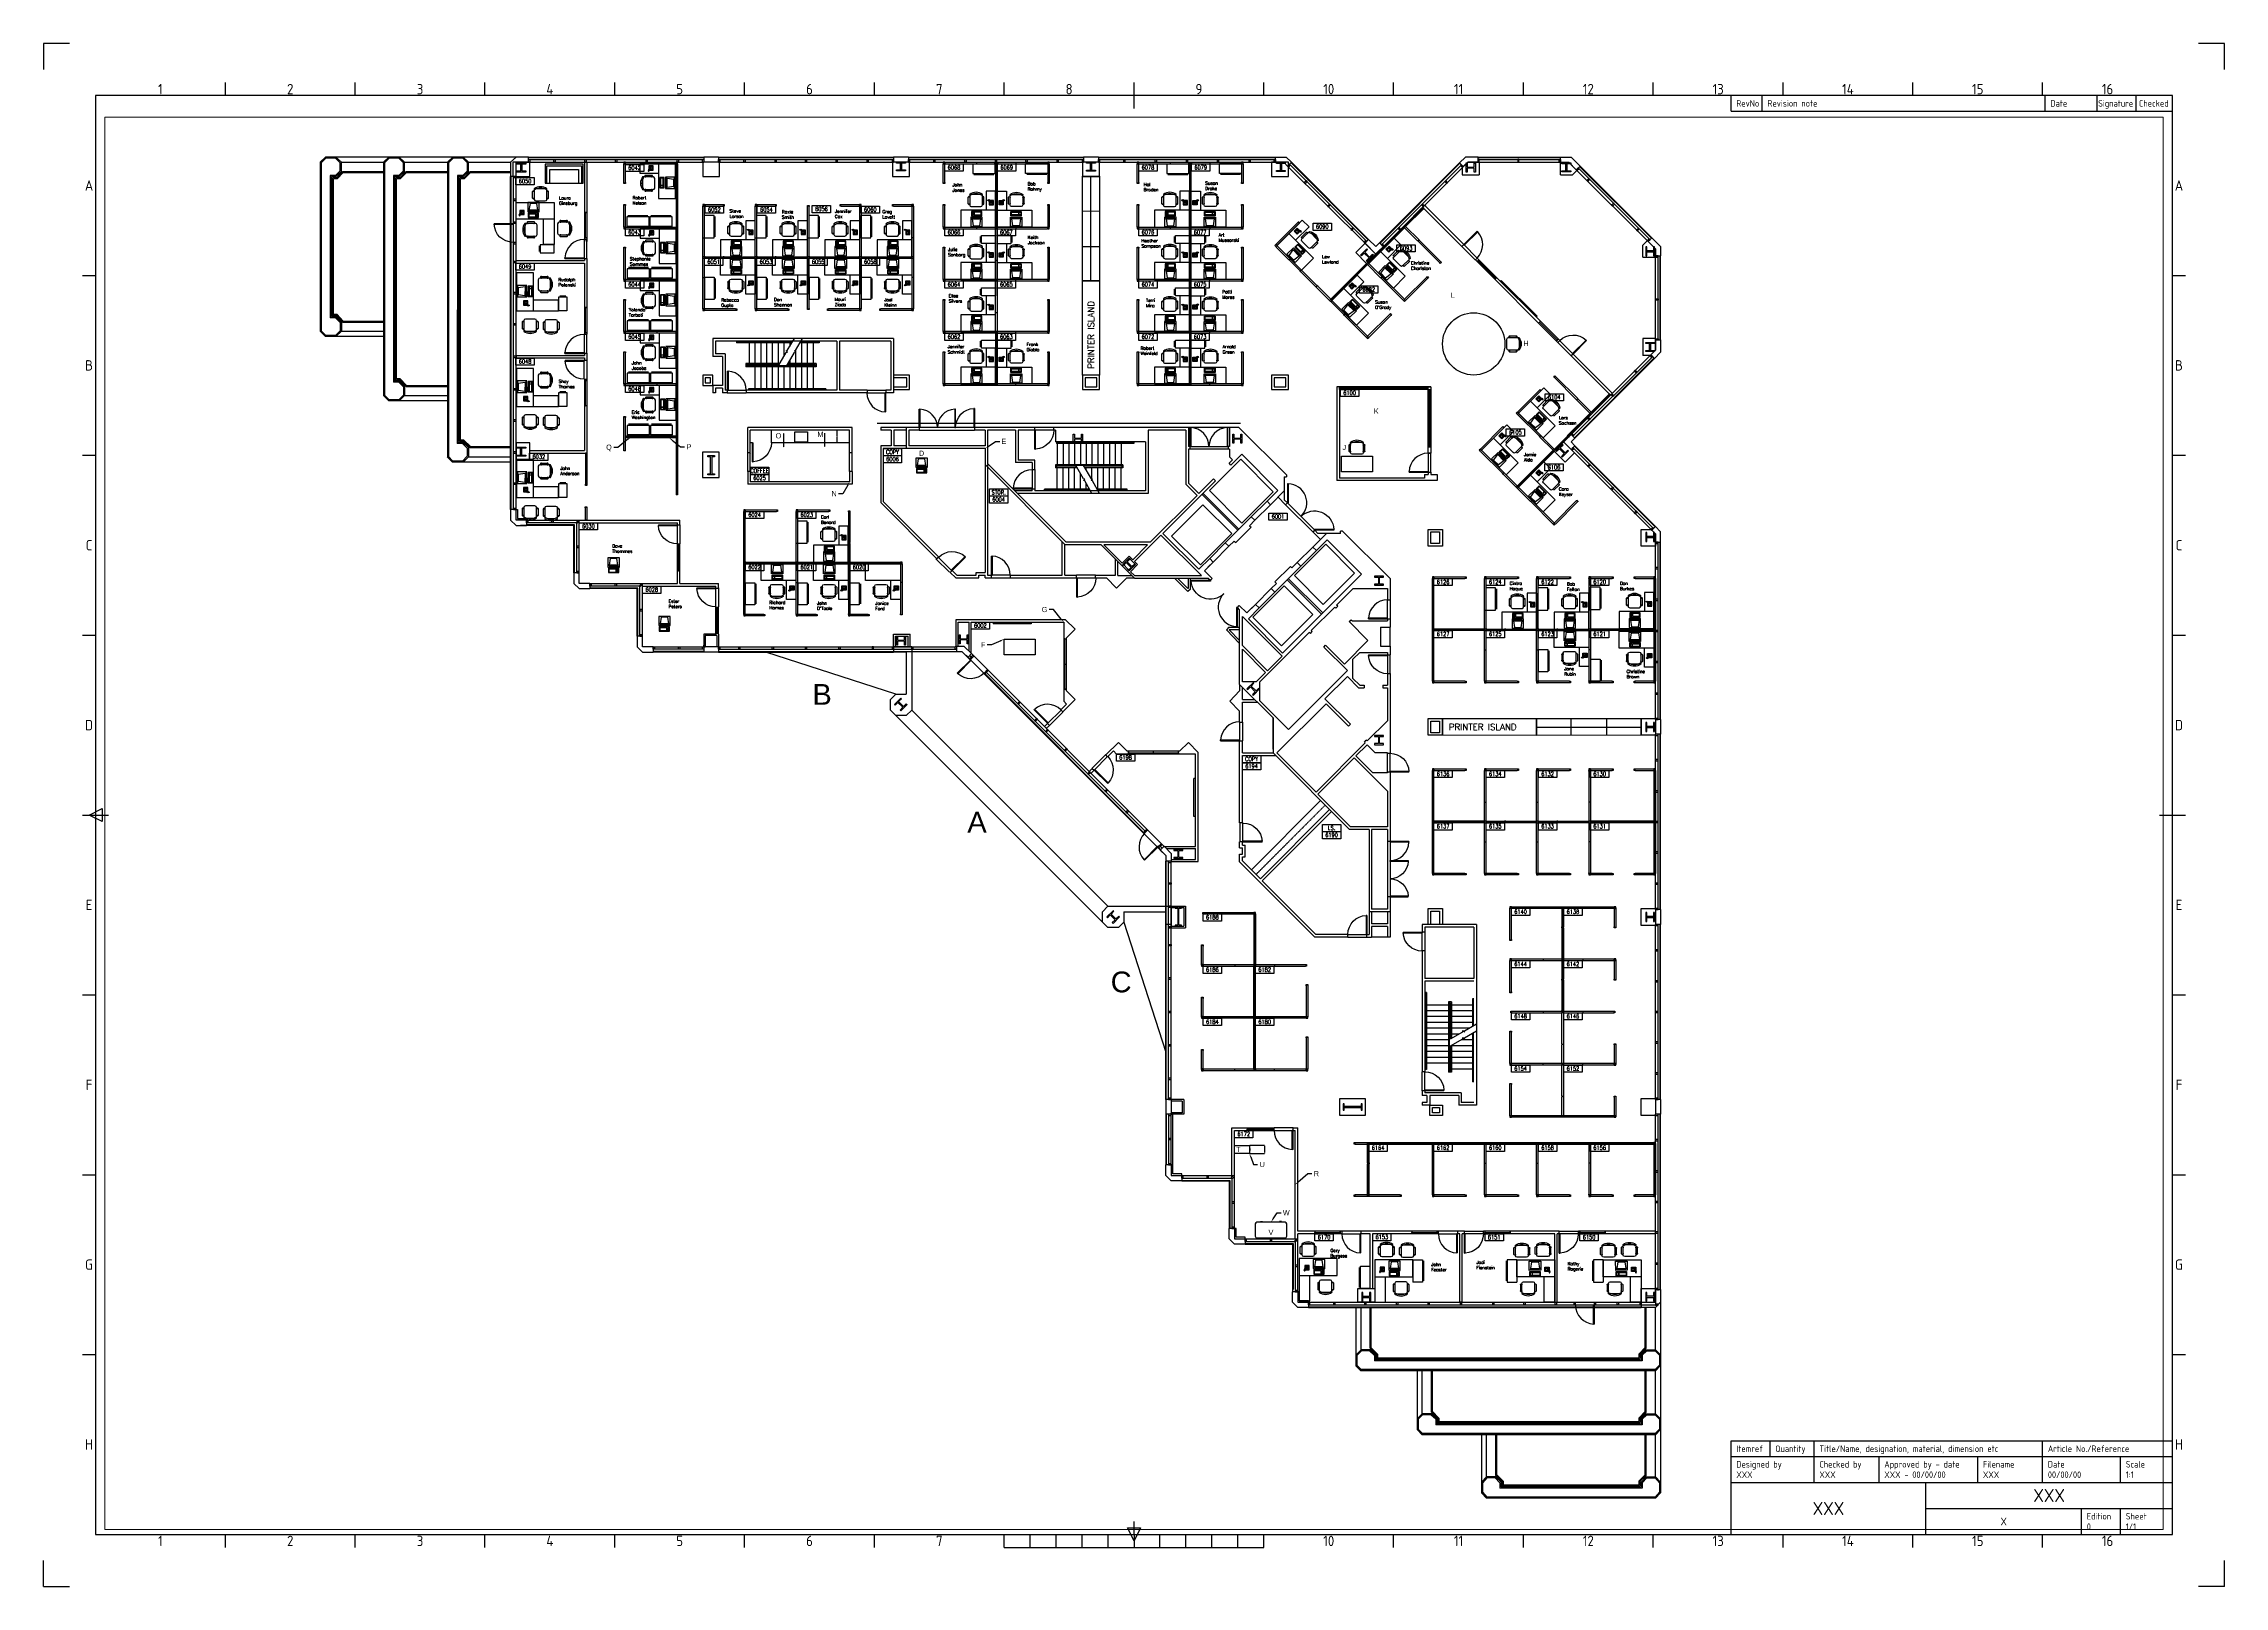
# Paper-space layout 'ISO A1 Layout' of a CAD drawing. Header units: metres, sheet in millimetres. Extents: x 0 to 840, y 0 to 594.
# The model-space entities are those that its viewports show. They can reach past a viewport. Long polylines and large blocks are cut down to what shows.
import ezdxf
from ezdxf import colors
from ezdxf.entities.mleader import LeaderData, LeaderLine
from ezdxf.enums import TextEntityAlignment as Align
from ezdxf.math import Vec2, Vec3

# ---------------------------------------------------------------- set-up
doc = ezdxf.new("R2010")
doc.units = ezdxf.units.M
doc.header["$LTSCALE"] = 0.5
doc.header["$MEASUREMENT"] = 0
doc.linetypes.add('HIDDEN', pattern=[0.375, 0.25, -0.125])
for name, color, linetype in [('A-DOOR-TRIM-3D', 7, 'Continuous'), ('CHAIRS', 4, 'Continuous'), ('CPU', 6, 'Continuous'), ('E-B-FURR', 6, 'Continuous'), ('E-B-GLAZ', 8, 'Continuous'), ('E-B-MULL', 8, 'Continuous'), ('E-F-CASE', 4, 'Continuous'), ('E-F-DOOR', 3, 'Continuous'), ('E-F-PLMB', 2, 'Continuous'), ('E-F-SILL', 8, 'Continuous'), ('E-F-STAIR', 8, 'Continuous'), ('E-F-TERR', 4, 'Continuous'), ('E-S-COLM', 8, 'Continuous'), ('EMPLOYEE', 1, 'Continuous'), ('FILE_CABINETS', 1, 'Continuous'), ('FURNITURE', 3, 'Continuous'), ('IDOORE', 2, 'Continuous'), ('IWALLE', 3, 'Continuous'), ('PANELS_201', 6, 'Continuous'), ('PHONES', 4, 'Continuous'), ('PRINTER_ISLAND', 7, 'Continuous'), ('RMNUM', 40, 'Continuous'), ('Title Block', 7, 'Continuous'), ('Viewport', 220, 'Continuous')]:
    doc.layers.add(name, color=color, linetype=linetype)
for name, color, linetype, transparency in [('E-B-CORE', 8, 'Continuous', 0.5), ('E-B-ELEV', 8, 'Continuous', 0.25), ('E-B-SHEL', 40, 'Continuous', 0.25), ('E-C-HEAD', 5, 'Continuous', 0.25)]:
    doc.layers.add(name, color=color, linetype=linetype, transparency=transparency)
doc.layers.add('LABEL TEXT', color=1, linetype='Continuous', plot=False)
doc.styles.add('ARCHITXT', font='simplex.shx')
doc.styles.add('ISO Proportional', font='isocp.shx')
doc.styles.add('ROMANS', font='romans', dxfattribs={"width": 0.75, "height": 8})
doc.styles.get("Standard").update_dxf_attribs({"font": 'arial.ttf'})

# ---------------------------------------------------------------- blocks, each defined once
blk = doc.blocks.new('ISO A1 title block')
at = {"layer": 'Title Block'}
for p, q in [((10, 594), (0, 594)), ((0, 594), (0, 584)), ((840, 594), (830, 594)), ((840, 584), (840, 594)), ((820, 574), (20, 574)), ((20, 574), (20, 20)), ((70, 574), (70, 579)), ((120, 574), (120, 579)), ((170, 574), (170, 579)), ((220, 574), (220, 579)), ((270, 574), (270, 579)), ((320, 574), (320, 579)), ((370, 574), (370, 579)), ((420, 569), (420, 579)), ((470, 574), (470, 579)), ((520, 574), (520, 579)), ((570, 574), (570, 579)), ((620, 574), (620, 579)), ((650, 568), (650, 574)), ((662, 568), (662, 574)), ((670, 574), (670, 579)), ((720, 574), (720, 579)), ((770, 574), (770, 579)), ((771, 568), (771, 574)), ((791, 568), (791, 574)), ((806, 568), (806, 574)), ((820, 20), (820, 574)), ((650, 568), (820, 568)), ((15, 504.75), (20, 504.75)), ((820, 504.75), (825, 504.75)), ((15, 435.5), (20, 435.5)), ((820, 435.5), (825, 435.5)), ((15, 366.25), (20, 366.25)), ((820, 366.25), (825, 366.25)), ((15, 297), (25, 297)), ((17.5, 297), (22.5, 299.5)), ((22.5, 294.5), (17.5, 297)), ((22.5, 299.5), (22.5, 294.5)), ((815, 297), (825, 297)), ((15, 227.75), (20, 227.75)), ((820, 227.75), (825, 227.75)), ((15, 158.5), (20, 158.5)), ((820, 158.5), (825, 158.5)), ((15, 89.25), (20, 89.25)), ((820, 89.25), (825, 89.25)), ((650, 56), (820, 56)), ((650, 50), (650, 56)), ((665, 50), (665, 56)), ((682, 50), (682, 56)), ((770, 50), (770, 56)), ((650, 50), (820, 50)), ((650, 20), (650, 50)), ((682, 40), (682, 50)), ((707, 40), (707, 50)), ((745, 40), (745, 50)), ((770, 40), (770, 50)), ((800, 40), (800, 50)), ((650, 40), (820, 40)), ((725, 20), (725, 40)), ((725, 30), (820, 30)), ((785, 20), (785, 30)), ((800, 20), (800, 30)), ((20, 20), (820, 20)), ((70, 15), (70, 20)), ((120, 15), (120, 20)), ((170, 15), (170, 20)), ((220, 15), (220, 20)), ((270, 15), (270, 20)), ((320, 15), (320, 20)), ((370, 15), (370, 20)), ((380, 15), (380, 20)), ((390, 15), (390, 20)), ((400, 15), (400, 20)), ((410, 15), (410, 20)), ((417.5, 22.5), (422.5, 22.5)), ((420, 17.5), (417.5, 22.5)), ((420, 20), (420, 25)), ((422.5, 22.5), (420, 17.5)), ((420, 20), (420, 15)), ((430, 15), (430, 20)), ((440, 15), (440, 20)), ((450, 15), (450, 20)), ((460, 15), (460, 20)), ((470, 15), (470, 20)), ((520, 15), (520, 20)), ((570, 15), (570, 20)), ((620, 15), (620, 20)), ((670, 15), (670, 20)), ((720, 15), (720, 20)), ((770, 15), (770, 20)), ((0, 0), (0, 10)), ((370, 15), (470, 15)), ((840, 0), (840, 10)), ((0, 0), (10, 0)), ((840, 0), (830, 0))]:
    blk.add_line(p, q, dxfattribs=at)
at = {"layer": 'Title Block', "style": 'ISO Proportional'}
for s, p in [('1', (45, 576.5)), ('2', (95, 576.5)), ('3', (145, 576.5)), ('4', (195, 576.5)), ('5', (245, 576.5)), ('6', (295, 576.5)), ('7', (345, 576.5)), ('8', (395, 576.5)), ('9', (445, 576.5)), ('10', (495, 576.5)), ('11', (545, 576.5)), ('12', (595, 576.5)), ('13', (645, 576.5)), ('14', (695, 576.5)), ('15', (745, 576.5)), ('16', (795, 576.5)), ('A', (17.5, 539.375)), ('A', (822.5, 539.375)), ('B', (17.5, 470.125)), ('B', (822.5, 470.125)), ('C', (17.5, 400.875)), ('C', (822.5, 400.875)), ('D', (17.5, 331.625)), ('D', (822.5, 331.625)), ('E', (17.5, 262.375)), ('E', (822.5, 262.375)), ('F', (17.5, 193.125)), ('F', (822.5, 193.125)), ('G', (17.5, 123.875)), ('G', (822.5, 123.875)), ('H', (17.5, 54.625)), ('H', (822.5, 54.625)), ('1', (45, 17.5)), ('2', (95, 17.5)), ('3', (145, 17.5)), ('4', (195, 17.5)), ('5', (245, 17.5)), ('6', (295, 17.5)), ('7', (345, 17.5)), ('10', (495, 17.5)), ('11', (545, 17.5)), ('12', (595, 17.5)), ('13', (645, 17.5)), ('14', (695, 17.5)), ('15', (745, 17.5)), ('16', (795, 17.5))]:
    blk.add_text(s, height=4, dxfattribs=at).set_placement(p, align=Align.MIDDLE)
for s, p in [('RevNo', (652, 571)), ('Revision note', (664, 571)), ('Date', (773, 571)), ('Signature', (791.361, 571)), ('Checked', (807.083, 571)), ('Itemref', (652, 53)), ('Quantity', (667, 53)), ('Title/Name, designation, material, dimension etc', (684, 53)), ('Article No./Reference', (772, 53)), ('Designed by', (652, 47)), ('Checked by', (684, 47)), ('Approved by - date', (709, 47)), ('Filename', (747, 47)), ('Date', (772, 47)), ('Scale', (802, 47)), ('Edition', (787, 27)), ('Sheet', (802, 27))]:
    blk.add_text(s, height=2.5, dxfattribs=at).set_placement(p, align=Align.MIDDLE_LEFT)
at = {"layer": 'Title Block', "style": 'ISO Proportional', "flags": 8}
for tag, p in [('DESIGNED_BY', (652, 43)), ('CHECKED_BY', (684, 43)), ('APPROVED_BY_DATE', (709, 43)), ('FILENAME', (747, 43)), ('DATE', (772, 43)), ('SCALE', (802, 43)), ('EDITION', (787, 23)), ('SHEET', (802, 23))]:
    blk.add_attdef(tag, text='', height=2.5, dxfattribs=at).set_placement(p, align=Align.MIDDLE_LEFT)
for tag, height, p in [('TITLE', 5, (772.5, 35)), ('OWNER', 5, (687.5, 30)), ('DRAWING_NUMBER', 3, (755, 25))]:
    blk.add_attdef(tag, text='', height=height, dxfattribs=at).set_placement(p, align=Align.MIDDLE)
blk = doc.blocks.new('DR-36')
for p, q in [((0, 36), (0, 0)), ((0, 36), (1.5, 36)), ((0, 0), (1.5, 0)), ((1.5, 36), (1.5, 0))]:
    blk.add_line(p, q)
blk.add_arc((0, 0), 36, 0, 87.6141)
blk = doc.blocks.new('DOOR')
for p, q in [((23.430248, -26.001126), (23.430248, -62.225809)), ((25.177282, -26.001126), (23.430248, -26.001126)), ((25.177282, -62.225809), (25.177282, -26.001126)), ((23.902282, -62.225809), (25.177282, -62.225809))]:
    blk.add_line(p, q)
blk.add_arc((25.177282, -26.001126), 36.224684, 135, 267.984193)
blk = doc.blocks.new('DR-69P')
for points in [[(1.5, 0), (0, 0), (0, 34.5), (1.5, 34.5)], [(67.5, 0), (69, 0), (69, 34.5), (67.5, 34.5)]]:
    blk.add_lwpolyline(points, close=True)
for centre, start, end in [((0, 0), 0, 87.5104), ((69, 0), 92.4896, 180)]:
    blk.add_arc(centre, 34.5, start, end)
blk = doc.blocks.new('DR-72P')
for points in [[(1.5, 0), (0, 0), (0, 36), (1.5, 36)], [(70.5, 0), (72, 0), (72, 36), (70.5, 36)]]:
    blk.add_lwpolyline(points, close=True)
for centre, start, end in [((0, 0), 0, 87.6141), ((72, 0), 92.3859, 180)]:
    blk.add_arc(centre, 36, start, end)
blk = doc.blocks.new('RMNUM')
at = {"layer": 'RMNUM'}
blk.add_lwpolyline([(-16.33354, 6.674702), (18.388073, 6.674702), (18.388073, -6.982766), (-16.33354, -6.982766), (-16.33354, 6.674702)], dxfattribs=at)
at = {"layer": 'RMNUM', "style": 'ROMANS', "width": 0.75}
blk.add_attdef('NUMBER', text='', height=8, dxfattribs=at).set_placement((1.027267, 0.114097), align=Align.MIDDLE_CENTER)
blk = doc.blocks.new('DESK2')
for p, q in [((33, 0), (-33, 0)), ((-33, 0), (-33, -68)), ((33, -32), (33, 0)), ((-33, -32), (33, -32)), ((-15, -68), (-15, -32)), ((-33, -68), (-15, -68))]:
    blk.add_line(p, q)
blk = doc.blocks.new('CHAIR7')
for p, q in [((0, 9), (0, -9)), ((20, 12), (3, 12)), ((5.1, 15), (17.9, 15)), ((23, -7.4), (23, 7.4)), ((3, -12), (20, -12)), ((5.1, -15), (17.9, -15))]:
    blk.add_line(p, q)
for centre, radius, start, end in [((3, 9), 3, 90, 180), ((5.6, 13.5), 1.56, 73.7398, 286.2602), ((17.4, 13.5), 1.56, 253.7398, 106.2602), ((20, 9), 3, 62.4156, 90), ((22.3, 11.1), 1.1, 53.3099, 212.0274), ((4.8, 0), 19.6, 327.5758, 32.4242), ((7, 0), 20, 323.1301, 36.8699), ((3, -9), 3, 180, 270), ((5.6, -13.5), 1.56, 73.7398, 286.2602), ((17.4, -13.5), 1.56, 253.7398, 106.2602), ((20, -9), 3, 270, 297.5844), ((22.3, -11.1), 1.1, 147.9726, 306.6901)]:
    blk.add_arc(centre, radius, start, end)
blk = doc.blocks.new('RECTANG')
for p, q in [((1, 1), (0, 1)), ((0, 1), (0, 0)), ((0, 0), (1, 0)), ((1, 0), (1, 1))]:
    blk.add_line(p, q)
blk = doc.blocks.new('IBMAT', base_point=(61, 306))
for p, q in [((75, 307), (75, 306)), ((81, 307), (75, 307)), ((81, 306), (81, 307))]:
    blk.add_line(p, q)
at = {"xscale": 21, "yscale": 17, "zscale": 21}
blk.add_blockref('RECTANG', (61, 306), dxfattribs=at)
blk = doc.blocks.new('KEYBOARD', base_point=(60, 294))
for p, xscale, yscale, zscale in [((60, 294), 19, 8, 19), ((61, 295), 13, 5, 13), ((75, 295), 3, 5, 3)]:
    blk.add_blockref('RECTANG', p, dxfattribs=dict(xscale=xscale, yscale=yscale, zscale=zscale))
blk = doc.blocks.new('COMPUTER')
for p, q in [((-6.6, 16.2), (-8.5, 3.5)), ((-8.5, 3.5), (-8.5, 2)), ((8, 3.5), (-8.5, 3.5)), ((-8.5, 2), (8, 2)), ((6.1, 16.2), (-6.6, 16.2)), ((8, 3.5), (6.1, 16.2)), ((8, 2), (8, 3.5))]:
    blk.add_line(p, q)
at = {"xscale": 1.033846153846154, "yscale": 1.033846153846154, "zscale": 1.033846153846154}
for name, p in [('IBMAT', (-10.9, 0)), ('KEYBOARD', (-10, -10.5))]:
    blk.add_blockref(name, p, dxfattribs=at)
blk = doc.blocks.new('FNPHONE')
for p, q in [((-9.1, 0.2), (-9.7, 0)), ((-8.9, 0.6), (-9.5, 0.4)), ((-8.7, 1), (-9.3, 0.8)), ((-8.5, 1.4), (-9.1, 1.2)), ((-8.3, 1.8), (-8.9, 1.6)), ((-7.1, 0.6), (-7.5, -0.6)), ((-7.3, 6.5), (-7.3, 1.5)), ((-6.3, 6.5), (-6.3, 1.5)), ((-3.9, 4.8), (-3.9, 4.8)), ((-3.9, 3.9), (-3.9, 3.9)), ((-3.9, 3), (-3.9, 3)), ((-3.9, 2), (-3.9, 2)), ((-2.9, 4.8), (-2.9, 4.8)), ((-2.9, 3.9), (-2.9, 3.9)), ((-2.9, 3), (-2.9, 3)), ((-2.9, 2), (-2.9, 2)), ((-2, 4.8), (-2, 4.8)), ((-2, 3.9), (-2, 3.9)), ((-2, 3), (-2, 3)), ((-2, 2), (-2, 2)), ((-9.3, -0.2), (-9.9, -0.4)), ((-9.3, -0.6), (-9.9, -0.8)), ((-9.3, -1), (-9.9, -1.2)), ((-9.3, -1.4), (-9.9, -1.6)), ((-9.1, -1.8), (-9.7, -2)), ((-8.9, -2.2), (-9.5, -2.4)), ((-8.4, -2.5), (-9, -2.7)), ((-7.9, -2), (-8.5, -2.2)), ((-7.7, -1.6), (-8.3, -1.8)), ((-7.5, -1.2), (-8.1, -1.4)), ((-7.3, -0.8), (-7.9, -1))]:
    blk.add_line(p, q)
for centre, start, end in [((-6.8, 6.5), 298.4915, 241.5085), ((-6.8, 1.5), 118.4915, 61.5085)]:
    blk.add_arc(centre, 1.05, start, end)
for p, xscale, yscale, zscale in [((-8.2, 0), 8.20528234483245, 8.104073169521023, 8.20528234483245), ((-4.8, 1.3), 3.75, 4.375, 3.75), ((-4, 6.7), 2.03125, 0.46875, 2.03125)]:
    blk.add_blockref('RECTANG', p, dxfattribs=dict(xscale=xscale, yscale=yscale, zscale=zscale))
blk = doc.blocks.new('DESK3')
for p, q in [((72, 0), (0, 0)), ((0, 0), (0, -80)), ((72, -32), (72, 0)), ((0, -32), (72, -32)), ((20, -80), (20, -32)), ((0, -80), (20, -80))]:
    blk.add_line(p, q)
blk = doc.blocks.new('FC15X27A')
for p, q in [((7.53125, 0), (-7.53125, 0)), ((-7.53125, 0), (-7.53125, -26.5)), ((7.53125, -26.5), (7.53125, 0)), ((-7.53125, -26.5), (7.53125, -26.5)), ((-5.53125, -28.5), (5.53125, -28.5))]:
    blk.add_line(p, q)
blk = doc.blocks.new('FC42X18D')
for p, q in [((-21, 0), (-21, -18)), ((-21, 0), (21, 0)), ((21, -18), (21, 0)), ((-21, -18), (21, -18)), ((-19, -20), (19, -20))]:
    blk.add_line(p, q)
blk = doc.blocks.new('SOFA2')
for p, q in [((-36, 0), (-36, -36)), ((36, 0), (-36, 0)), ((36, -36), (36, 0)), ((-36, -36), (36, -36)), ((-33, -36), (-33, -3)), ((-33, -3), (33, -3)), ((-27, -36), (-27, -10)), ((-27, -10), (27, -10)), ((27, -10), (27, -36)), ((33, -3), (33, -36))]:
    blk.add_line(p, q)
blk = doc.blocks.new('File Cabinet - Letter')
at = {"linetype": 'Continuous'}
for p, q in [((0, -0.38), (0, 0)), ((0, 0), (0.72, 0)), ((0.72, 0), (0.72, -0.38)), ((0.72, -0.38), (0, -0.38)), ((0.75, -0.14), (0.72, -0.14)), ((0.72, -0.24), (0.75, -0.24)), ((0.75, -0.24), (0.75, -0.14))]:
    blk.add_line(p, q, dxfattribs=at)
at = {"linetype": 'HIDDEN'}
for p, q in [((1.45, 0), (0.72, 0)), ((1.45, 0), (1.45, -0.38)), ((0.72, -0.38), (1.45, -0.38))]:
    blk.add_line(p, q, dxfattribs=at)
at = {"layer": 'LABEL TEXT'}
ml = blk.add_multileader_mtext('Standard', dxfattribs=at)
ml.set_content('U', color=256)
ml.set_leader_properties()
ml.build(insert=Vec2(0, 0))
ml.multileader.update_dxf_attribs({"dogleg_length": 0.36, "arrow_head_size": 0.18})
ctx = ml.context
ctx.base_point, ctx.char_height, ctx.arrow_head_size, ctx.landing_gap_size, ctx.plane_origin = Vec3(1.12, -0.92), 0.25, 0.18, 0.09, Vec3(1.62, -3.14)
notes = []
notes.append((ctx, [(0, (1, 1, 0), (0.92, -0.92), (1, 0), 0.198, [(0, [(0.72, -0.38)], 0, [])])]))
ctx.mtext.insert, ctx.mtext.flow_direction = Vec3(1.21, -0.79), 5
for ctx, leaders in notes:
    for number, flags, end, landing, length, lines in leaders:
        leader = LeaderData()
        leader.index, (leader.has_last_leader_line, leader.has_dogleg_vector, leader.attachment_direction) = number, flags
        leader.last_leader_point, leader.dogleg_vector, leader.dogleg_length = Vec3(end), Vec3(landing), length
        for number, points, colour, breaks in lines:
            line = LeaderLine()
            line.index, line.vertices, line.color, line.breaks = number, Vec3.list(points), colors.encode_raw_color(colour), breaks
            leader.lines.append(line)
        ctx.leaders.append(leader)
blk = doc.blocks.new('Office Desk')
at = {"linetype": 'Continuous'}
for p, q in [((-0.76, 0.74), (-0.76, 0.13)), ((0.69, 0.81), (-0.69, 0.81)), ((-0.69, 0.05), (0.69, 0.05)), ((-0.51, 0.81), (-0.51, 0.84)), ((-0.51, 0.84), (-0.41, 0.84)), ((-0.41, 0.84), (-0.41, 0.81)), ((0.41, 0.84), (0.41, 0.81)), ((0.51, 0.84), (0.41, 0.84)), ((0.51, 0.81), (0.51, 0.84)), ((0.76, 0.13), (0.76, 0.74))]:
    blk.add_line(p, q, dxfattribs=at)
for centre, start, end in [((-0.67, 0.72), 98.1301, 171.8699), ((-0.67, 0.14), 188.1301, 261.8699), ((0.67, 0.72), 8.1301, 81.8699), ((0.67, 0.14), 278.1301, 351.8699)]:
    blk.add_arc(centre, 0.0898, start, end, dxfattribs=at)
at = {"layer": 'LABEL TEXT'}
ml = blk.add_multileader_mtext('Standard', dxfattribs=at)
ml.set_content('W', color=256)
ml.set_leader_properties()
ml.build(insert=Vec2(0, 0))
ml.multileader.update_dxf_attribs({"dogleg_length": 0.36, "arrow_head_size": 0.18})
ctx = ml.context
ctx.base_point, ctx.char_height, ctx.arrow_head_size, ctx.landing_gap_size, ctx.plane_origin = Vec3(0.48, 1.26), 0.25, 0.18, 0.09, Vec3(1.19, -1.1)
notes = []
notes.append((ctx, [(0, (1, 1, 0), (0.29, 1.26), (1, 0), 0.198, [(0, [(0, 0.81)], 0, [])])]))
ctx.mtext.insert, ctx.mtext.flow_direction = Vec3(0.57, 1.39), 5
for ctx, leaders in notes:
    for number, flags, end, landing, length, lines in leaders:
        leader = LeaderData()
        leader.index, (leader.has_last_leader_line, leader.has_dogleg_vector, leader.attachment_direction) = number, flags
        leader.last_leader_point, leader.dogleg_vector, leader.dogleg_length = Vec3(end), Vec3(landing), length
        for number, points, colour, breaks in lines:
            line = LeaderLine()
            line.index, line.vertices, line.color, line.breaks = number, Vec3.list(points), colors.encode_raw_color(colour), breaks
            leader.lines.append(line)
        ctx.leaders.append(leader)

msp = doc.modelspace()

# ---------------------------------------------------------------- linework, layer by layer
at = {"layer": 'A-DOOR-TRIM-3D'}
for p, q in [((42.15, 71.69), (42.15, 71.69, 2.48)), ((42.28, 71.69), (42.28, 71.69, 2.48))]:
    msp.add_line(p, q, dxfattribs=at)
at = {"layer": 'E-B-CORE'}
for p, q in [((49.01, 77.22), (40.32, 77.22)), ((40.32, 77.22), (40.32, 76.35)), ((46.29, 77.09), (40.45, 77.09)), ((40.45, 77.09), (40.45, 76.48)), ((46.29, 77.09), (46.29, 74.73)), ((48.88, 77.09), (46.42, 77.09)), ((46.42, 77.09), (46.42, 74.73)), ((48.88, 77.09), (48.88, 74.73)), ((49.01, 77.22), (49.01, 74.6)), ((40.78, 76.35), (40.32, 76.35)), ((40.91, 76.48), (40.45, 76.48)), ((40.78, 76.35), (40.78, 74.96)), ((40.91, 76.48), (40.91, 74.73)), ((40.78, 74.96), (40.32, 74.96)), ((40.32, 74.96), (40.32, 74.6)), ((40.45, 74.6), (40.32, 74.6)), ((40.78, 74.83), (40.45, 74.83)), ((40.45, 74.83), (40.45, 74.6)), ((40.78, 74.83), (40.78, 74.6)), ((41.01, 74.6), (40.78, 74.6)), ((41.01, 74.73), (40.91, 74.73)), ((41.01, 74.73), (41.01, 74.6)), ((46.29, 74.73), (41.92, 74.73)), ((41.92, 74.73), (41.92, 74.6)), ((47.74, 74.6), (41.92, 74.6)), ((47.74, 74.73), (46.42, 74.73)), ((47.74, 74.73), (47.74, 74.6)), ((48.88, 74.73), (48.65, 74.73)), ((48.65, 74.73), (48.65, 74.6)), ((49.01, 74.6), (48.65, 74.6)), ((49.66, 75.33), (49.01, 75.33)), ((49.01, 74.89), (49.66, 74.89)), ((49.66, 74.89), (49.66, 75.33)), ((49.63, 72.94), (49.63, 71.92)), ((50.25, 72.94), (49.63, 72.94)), ((49.76, 72.81), (49.76, 72.05)), ((50.25, 72.81), (49.76, 72.81)), ((50.25, 72.94), (50.25, 72.81)), ((53.54, 72.94), (52.92, 72.94)), ((52.92, 72.94), (52.92, 72.81)), ((53.42, 72.81), (52.92, 72.81)), ((53.42, 72.81), (53.42, 72.05)), ((55.82, 72.94), (53.54, 72.94)), ((54.89, 72.81), (53.54, 72.81)), ((53.54, 72.81), (53.54, 71.2)), ((54.89, 72.81), (54.89, 71.25)), ((55.02, 72.81), (55.02, 71.37)), ((55.82, 72.81), (55.02, 72.81)), ((55.82, 72.81), (55.82, 72.94)), ((63.22, 72.94), (56.74, 72.94)), ((56.74, 72.81), (56.74, 72.94)), ((56.82, 72.81), (56.74, 72.81)), ((56.82, 72.81), (56.82, 72.24)), ((61.27, 72.81), (61.27, 69.76)), ((63.09, 72.81), (61.27, 72.81)), ((63.09, 72.81), (63.09, 70.21)), ((63.22, 72.94), (63.22, 72.02)), ((65.64, 72.94), (65.19, 72.94)), ((65.19, 72.94), (65.19, 72.02)), ((67.93, 70.65), (65.64, 72.94)), ((53.42, 71.92), (49.63, 71.92)), ((53.42, 72.05), (49.76, 72.05)), ((53.42, 71.92), (53.42, 71.15)), ((61.14, 72.24), (56.82, 72.24)), ((61.14, 72.24), (61.14, 69.89)), ((63.29, 72.02), (63.22, 72.02)), ((63.22, 71.9), (63.22, 70.26)), ((63.29, 71.9), (63.22, 71.9)), ((63.29, 72.02), (63.29, 71.9)), ((65.19, 72.02), (65.12, 72.02)), ((65.12, 72.02), (65.12, 71.9)), ((65.19, 71.9), (65.12, 71.9)), ((65.19, 71.9), (65.19, 71.53)), ((65.19, 71.53), (65.34, 71.38)), ((65.26, 71.13), (65.78, 71.65)), ((65.78, 71.65), (67.52, 69.91)), ((57.28, 67.28), (53.42, 71.15)), ((57.33, 67.41), (53.54, 71.2)), ((55.69, 71.25), (54.89, 71.25)), ((55.82, 71.37), (55.02, 71.37)), ((55.69, 71.25), (55.69, 70.91)), ((55.69, 70.91), (55.82, 70.91)), ((55.82, 70.91), (55.82, 71.37)), ((61.98, 67.84), (64.51, 70.37)), ((63.72, 69.76), (64.42, 70.46)), ((64.51, 70.37), (64.42, 70.46)), ((65.17, 71.22), (65.34, 71.38)), ((65.26, 71.13), (65.17, 71.22)), ((67.83, 70.56), (67.93, 70.56)), ((67.83, 70.56), (67.83, 69.46)), ((67.93, 70.65), (67.93, 70.56)), ((55.69, 69.89), (54.85, 69.89)), ((61.27, 69.76), (54.98, 69.76)), ((55.69, 69.89), (55.69, 69.99)), ((55.69, 69.99), (55.82, 69.99)), ((55.82, 69.99), (55.82, 69.89)), ((61.14, 69.89), (55.82, 69.89)), ((61.37, 67.41), (63.63, 69.67)), ((63.09, 70.21), (63.63, 69.67)), ((63.22, 70.26), (63.72, 69.76)), ((67, 69.39), (67.52, 69.91)), ((67, 69.39), (67.17, 69.22)), ((67.17, 69.22), (67.83, 69.88)), ((67.53, 69.58), (67.89, 69.22)), ((67.83, 69.46), (67.98, 69.31)), ((67.89, 69.22), (67.98, 69.31)), ((64.99, 67.39), (66.24, 68.64)), ((66.16, 68.21), (66.41, 68.47)), ((66.24, 68.64), (66.41, 68.47)), ((59.02, 67.28), (57.28, 67.28)), ((61.37, 67.41), (57.33, 67.41)), ((59.02, 67.28), (60.62, 65.68)), ((61.24, 67.28), (59.14, 67.28)), ((59.14, 67.28), (60.02, 66.41)), ((60.53, 66.57), (61.24, 67.28)), ((60.62, 66.48), (61.89, 67.75)), ((61.89, 67.75), (63.84, 65.81)), ((61.98, 67.84), (63.72, 66.11)), ((64.99, 67.39), (65.16, 67.22)), ((65.16, 67.22), (65.42, 67.47)), ((65.42, 67.47), (65.49, 67.4)), ((65.49, 67.4), (66.23, 68.14)), ((66.16, 68.21), (66.23, 68.14)), ((69.21, 67.91), (69.3, 68)), ((69.57, 67.55), (69.21, 67.91)), ((69.21, 67.18), (69.87, 67.84)), ((69.21, 67.18), (69.3, 67.27)), ((69.45, 67.84), (69.3, 68)), ((69.38, 67.01), (69.9, 67.53)), ((70.53, 67.84), (69.45, 67.84)), ((71.55, 65.88), (69.9, 67.53)), ((70.53, 67.84), (70.53, 67.94)), ((70.64, 67.94), (70.53, 67.94)), ((72.92, 65.66), (70.64, 67.94)), ((60.36, 66.75), (60.02, 66.41)), ((60.11, 66.32), (60.28, 66.14)), ((60.36, 66.75), (60.53, 66.57)), ((60.36, 66.64), (60.66, 66.34)), ((60.77, 66.34), (60.43, 65.99)), ((60.62, 66.48), (60.77, 66.34)), ((63.72, 66.11), (64.24, 66.63)), ((63.72, 66.11), (64.24, 66.63)), ((63.99, 66.04), (64.41, 66.46)), ((64.15, 66.21), (64.41, 66.46)), ((64.24, 66.63), (64.41, 66.46)), ((64.24, 66.63), (64.41, 66.46)), ((67.37, 65.01), (68.62, 66.26)), ((67.38, 65.5), (68.13, 66.25)), ((68.2, 66.18), (68.13, 66.25)), ((68.2, 66.18), (68.45, 66.43)), ((68.62, 66.26), (68.45, 66.43)), ((69.38, 67.01), (69.21, 67.18)), ((60.28, 66.14), (60.34, 66.08)), ((60.43, 65.99), (60.61, 65.81)), ((60.61, 65.81), (63.84, 65.81)), ((60.62, 65.68), (64.17, 65.68)), ((63.19, 65.04), (62.54, 65.68)), ((63.19, 65.04), (62.54, 65.68)), ((63.19, 65.18), (62.69, 65.68)), ((63.21, 65.21), (63.19, 65.18)), ((63.32, 65.16), (63.19, 65.04)), ((63.21, 65.21), (63.21, 65.68)), ((63.32, 65.16), (63.32, 65.68)), ((63.99, 66.04), (64.36, 65.67)), ((64.17, 65.68), (64.27, 65.58)), ((64.27, 65.58), (64.36, 65.67)), ((67.2, 65.18), (67.45, 65.43)), ((67.37, 65.01), (67.2, 65.18)), ((67.45, 65.43), (67.38, 65.5)), ((67.75, 62.08), (71.55, 65.88)), ((70.35, 64.38), (71.15, 65.19)), ((71.15, 65.19), (72.8, 65.19)), ((72.8, 65.19), (72.8, 64.64)), ((72.92, 65.66), (72.92, 64.64)), ((65.57, 64.27), (65.66, 64.36)), ((65.68, 64.16), (65.57, 64.27)), ((66.03, 64.01), (65.66, 64.36)), ((65.68, 62.69), (65.68, 64.16)), ((66.03, 64.01), (66.45, 64.42)), ((66.1, 63.73), (66.62, 64.25)), ((66.1, 63.73), (66.62, 64.25)), ((66.19, 64.17), (66.45, 64.42)), ((66.62, 64.25), (66.45, 64.42)), ((66.62, 64.25), (66.45, 64.42)), ((69.12, 63.16), (70.26, 64.29)), ((70.31, 64.24), (70.26, 64.29)), ((70.31, 64.24), (70.4, 64.33)), ((70.4, 64.33), (70.35, 64.38)), ((72.8, 64.64), (72.92, 64.64)), ((65.16, 63.32), (65.04, 63.19)), ((65.68, 62.54), (65.04, 63.19)), ((65.68, 62.54), (65.04, 63.19)), ((65.16, 63.32), (65.68, 63.32)), ((65.21, 63.21), (65.18, 63.19)), ((65.68, 62.69), (65.18, 63.19)), ((65.21, 63.21), (65.68, 63.21)), ((65.68, 60.57), (65.68, 63.09)), ((65.81, 62.44), (65.81, 63.84)), ((67.72, 61.93), (65.81, 63.84)), ((67.75, 62.08), (66.1, 63.73)), ((66.65, 60.69), (69.03, 63.07)), ((69.09, 63.02), (69.03, 63.07)), ((69.09, 63.02), (69.18, 63.11)), ((69.18, 63.11), (69.12, 63.16)), ((70.96, 63.59), (71.05, 63.68)), ((71.86, 62.69), (70.96, 63.59)), ((71.1, 63.63), (71.05, 63.68)), ((71.1, 63.63), (72.8, 63.63)), ((72.47, 63.32), (72.47, 62.41)), ((72.47, 63.32), (72.92, 63.32)), ((72.8, 63.73), (72.92, 63.73)), ((72.8, 63.73), (72.8, 63.63)), ((72.92, 63.73), (72.92, 63.32)), ((65.68, 62.37), (65.68, 62.54)), ((65.68, 60.57), (65.68, 62.19)), ((67.02, 61.23), (65.81, 62.44)), ((66.93, 61.14), (65.81, 62.26)), ((65.81, 60.69), (65.81, 62.26)), ((69.73, 62.37), (69.82, 62.46)), ((70.87, 61.24), (69.73, 62.37)), ((70.73, 61.55), (69.82, 62.46)), ((71.86, 62.69), (70.73, 61.55)), ((71.46, 62.1), (71.13, 61.78)), ((71.46, 62.1), (72.8, 62.1)), ((72.47, 62.41), (72.92, 62.41)), ((72.8, 62.1), (72.8, 62)), ((72.8, 62), (72.92, 62)), ((72.92, 62.41), (72.92, 62)), ((66.47, 60.69), (66.93, 61.14)), ((67.02, 61.23), (67.72, 61.93)), ((68.03, 58.4), (70.87, 61.24)), ((69.79, 59.87), (70.87, 60.95)), ((71.4, 60.41), (70.87, 60.95)), ((71.13, 60.86), (71.13, 61.78)), ((72.8, 61.09), (72.92, 61.09)), ((72.8, 61.09), (72.8, 60.54)), ((72.92, 61.09), (72.92, 57.25)), ((67.29, 58.96), (65.68, 60.57)), ((66.47, 60.69), (65.81, 60.69)), ((66.65, 59.78), (66.65, 60.69)), ((71.01, 58.65), (69.79, 59.87)), ((71.46, 60.54), (71.13, 60.86)), ((71.4, 60.41), (71.67, 60.41)), ((71.46, 60.54), (71.67, 60.54)), ((71.67, 60.54), (71.67, 60.41)), ((72.58, 60.54), (72.58, 60.41)), ((72.58, 60.54), (72.8, 60.54)), ((72.58, 60.41), (72.8, 60.41)), ((72.8, 60.41), (72.8, 58.82)), ((68.03, 58.4), (66.65, 59.78)), ((67.29, 57.45), (67.29, 58.96)), ((67.29, 58.96), (67.29, 57.27)), ((67.47, 57.27), (69.84, 59.64)), ((70.92, 58.56), (69.84, 59.64)), ((71.82, 57.85), (72.8, 58.82)), ((69.36, 55.38), (71.73, 57.76)), ((70.92, 58.56), (71.01, 58.65)), ((71.69, 57.79), (71.78, 57.88)), ((71.73, 57.76), (71.69, 57.79)), ((71.82, 57.85), (71.78, 57.88)), ((70.97, 53.59), (67.29, 57.27)), ((69.36, 55.38), (67.47, 57.27)), ((69.45, 55.29), (71.19, 57.04)), ((71.19, 57.04), (72.8, 55.44)), ((71.28, 57.13), (71.82, 57.67)), ((71.28, 57.13), (72.1, 56.31)), ((71.82, 57.67), (72.21, 57.28)), ((72.8, 57.28), (72.21, 57.28)), ((72.8, 57.28), (72.8, 57.25)), ((72.92, 57.25), (72.8, 57.25)), ((72.8, 56.31), (72.1, 56.31)), ((72.8, 56.34), (72.8, 56.31)), ((72.92, 56.34), (72.8, 56.34)), ((72.92, 56.34), (72.92, 53.01)), ((71.02, 53.72), (69.45, 55.29)), ((72.8, 55.44), (72.8, 53.72)), ((71.91, 53.59), (70.97, 53.59)), ((72.8, 53.72), (71.02, 53.72)), ((71.91, 53.59), (71.91, 49.63)), ((72.03, 53.59), (72.03, 49.76)), ((72.8, 53.59), (72.03, 53.59)), ((72.8, 53.59), (72.8, 53.01)), ((72.92, 53.01), (72.8, 53.01)), ((72.92, 49.63), (71.91, 49.63)), ((72.8, 49.76), (72.03, 49.76)), ((72.8, 50.34), (72.8, 49.76)), ((72.92, 50.34), (72.8, 50.34)), ((72.92, 50.34), (72.92, 49.63)), ((77.09, 49.01), (74.47, 49.01)), ((74.47, 49.01), (74.47, 48.65)), ((74.6, 48.65), (74.47, 48.65)), ((76.96, 48.88), (74.6, 48.88)), ((74.6, 48.88), (74.6, 48.65)), ((76.96, 48.88), (76.96, 46.42)), ((77.09, 49.01), (77.09, 40.32)), ((74.47, 47.74), (74.47, 41.92)), ((74.6, 47.74), (74.47, 47.74)), ((74.6, 47.74), (74.6, 46.42)), ((76.96, 46.42), (74.6, 46.42)), ((76.96, 46.29), (74.6, 46.29)), ((74.6, 46.29), (74.6, 41.92)), ((74.6, 41.92), (74.47, 41.92)), ((74.6, 41.01), (74.47, 41.01)), ((74.47, 41.01), (74.47, 40.78)), ((74.6, 41.01), (74.6, 40.91)), ((74.7, 40.78), (74.47, 40.78)), ((74.7, 40.45), (74.47, 40.45)), ((74.47, 40.45), (74.47, 40.32)), ((74.83, 40.32), (74.47, 40.32)), ((76.35, 40.91), (74.6, 40.91)), ((74.7, 40.78), (74.7, 40.45)), ((74.83, 40.78), (74.83, 40.32)), ((76.23, 40.78), (74.83, 40.78)), ((76.23, 40.78), (76.23, 40.32)), ((77.09, 40.32), (76.23, 40.32)), ((76.35, 40.91), (76.35, 40.45)), ((76.96, 40.45), (76.35, 40.45))]:
    msp.add_line(p, q, dxfattribs=at)
for points in [[(40.32, 75.45), (39.83, 75.45), (39.83, 74.96), (40.32, 74.96)], [(40.2, 75.33), (39.95, 75.33), (39.95, 75.08), (40.2, 75.08)], [(75.44, 40.32), (75.44, 39.83), (74.83, 39.83), (74.83, 40.32)], [(75.31, 40.2), (75.31, 39.95), (74.96, 39.95), (74.96, 40.2)]]:
    msp.add_lwpolyline(points, close=True, dxfattribs=at)
for points in [[(49.78, 75.45), (49.01, 75.45)], [(49.01, 74.77), (49.78, 74.77), (49.78, 75.45)]]:
    msp.add_lwpolyline(points, dxfattribs=at)
at = {"layer": 'E-B-ELEV'}
for p, q in [((65.59, 67.99), (63.86, 69.72)), ((65.64, 68.04), (63.91, 69.77)), ((67.97, 65.61), (69.62, 63.95)), ((68.02, 65.66), (69.68, 64.01))]:
    msp.add_line(p, q, dxfattribs=at)
for points in [[(64.23, 69.9), (65.79, 68.33), (67.3, 69.84), (65.74, 71.41)], [(62.4, 67.71), (63.91, 69.22), (65.3, 67.84), (63.79, 66.33)], [(69.7, 64.42), (68.32, 65.81), (69.83, 67.32), (71.21, 65.93)], [(67.7, 62.42), (69.21, 63.93), (67.82, 65.31), (66.31, 63.8)]]:
    msp.add_lwpolyline(points, close=True, dxfattribs=at)
at = {"layer": 'E-B-FURR'}
for p, q in [((31.45, 85.7), (39.88, 85.7)), ((34.25, 85.7), (34.12, 85.7)), ((34.13, 85.7), (34.13, 81.89)), ((34.25, 85.7), (34.25, 81.89)), ((40.59, 85.7), (49.02, 85.7)), ((49.73, 85.7), (58.17, 85.7)), ((58.88, 85.7), (67.41, 85.7)), ((67.99, 85.52), (71.72, 81.8)), ((76.66, 85.7), (74.58, 83.62)), ((76.4, 85.44), (76.4, 85.09)), ((76.4, 85.09), (77.22, 85.09)), ((76.66, 85.7), (81.13, 85.7)), ((77.22, 85.7), (77.22, 85.09)), ((81.13, 85.09), (81.71, 85.09)), ((81.71, 85.52), (85.52, 81.71)), ((81.71, 85.09), (81.92, 85.3)), ((30.84, 68.99), (30.84, 85.01)), ((74.52, 83.56), (74.49, 83.53)), ((74.55, 83.48), (74.49, 83.53)), ((76.38, 81.65), (74.55, 83.48)), ((74.56, 83.6), (74.58, 83.62)), ((74.64, 83.57), (74.58, 83.62)), ((76.47, 81.74), (74.64, 83.57)), ((83.66, 83.57), (83.57, 83.66)), ((34.13, 82.06), (34.25, 82.06)), ((34.13, 81.99), (34.25, 81.99)), ((85.09, 81.71), (85.3, 81.92)), ((30.84, 80.97), (34.13, 80.97)), ((30.84, 80.84), (30.84, 80.97)), ((34.13, 81.07), (34.13, 80.97)), ((34.13, 81.07), (34.25, 81.07)), ((34.25, 81.07), (34.25, 77.42)), ((71.27, 81.35), (71.79, 80.83)), ((81, 77.03), (77.03, 81)), ((81.09, 77.12), (77.12, 81.09)), ((85.09, 81.13), (85.09, 81.71)), ((85.7, 76.66), (85.7, 81.13)), ((30.84, 80.85), (34.13, 80.85)), ((34.13, 80.85), (34.13, 77.42)), ((80, 78.29), (78.28, 80.01)), ((34.13, 77.42), (34.25, 77.42)), ((85.7, 76.66), (81.64, 72.6)), ((85.7, 77.22), (85.09, 77.22)), ((85.09, 77.22), (85.09, 76.4)), ((30.84, 76.4), (34.13, 76.4)), ((30.84, 76.4), (30.84, 76.27)), ((30.84, 76.28), (34.13, 76.28)), ((34.13, 76.51), (34.25, 76.51)), ((34.13, 76.51), (34.13, 76.4)), ((34.13, 76.28), (34.13, 76.18)), ((34.13, 76.18), (34.25, 76.18)), ((34.25, 76.51), (34.25, 76.18)), ((83.53, 74.49), (81.65, 76.38)), ((83.62, 74.58), (81.74, 76.47)), ((85.45, 76.4), (85.09, 76.4)), ((34.12, 75.26), (34.25, 75.26)), ((34.13, 75.26), (34.13, 71.83)), ((34.13, 75.26), (34.25, 75.26)), ((34.25, 75.26), (34.25, 71.7)), ((70.36, 74.9), (70.36, 70.38)), ((70.49, 74.9), (70.36, 74.9)), ((74.88, 74.9), (70.49, 74.9)), ((70.49, 74.9), (70.49, 70.5)), ((74.75, 74.77), (70.49, 74.77)), ((74.75, 74.77), (74.75, 72)), ((74.88, 74.9), (74.88, 72)), ((83.6, 74.56), (83.62, 74.58)), ((83.56, 74.52), (83.53, 74.49)), ((47.03, 72.94), (42, 72.94)), ((42, 71.72), (42, 72.94)), ((46.9, 72.81), (42.12, 72.81)), ((42.12, 71.72), (42.12, 72.81)), ((46.9, 71.72), (46.9, 72.81)), ((47.03, 71.72), (47.03, 72.94)), ((49.62, 72.94), (48.4, 72.94)), ((48.4, 72.94), (48.4, 72.81)), ((48.9, 72.81), (48.4, 72.81)), ((48.9, 72.81), (48.9, 72.05)), ((49.03, 72.81), (49.03, 72.05)), ((49.62, 72.81), (49.03, 72.81)), ((31.5, 71.83), (34.13, 71.83)), ((31.5, 71.7), (34.25, 71.7)), ((42.12, 71.72), (42, 71.72)), ((47.03, 71.72), (46.9, 71.72)), ((48.9, 72.05), (48.4, 72.05)), ((48.4, 72.05), (48.4, 69.32)), ((49.62, 71.92), (48.52, 71.92)), ((48.52, 71.92), (48.52, 69.37)), ((49.62, 72.05), (49.03, 72.05)), ((74.75, 71.7), (74.75, 72)), ((74.75, 71.7), (74.75, 72)), ((74.75, 71.7), (74.88, 71.7)), ((74.88, 72), (74.88, 71.7)), ((74.88, 72), (74.88, 71.7)), ((81.36, 71.26), (80.83, 71.79)), ((85.52, 67.99), (81.81, 71.71)), ((30.84, 71.37), (31.5, 71.37)), ((42, 70.81), (42, 70.2)), ((42.12, 70.81), (42, 70.81)), ((42.12, 70.81), (42.12, 70.32)), ((46.9, 70.81), (46.9, 70.32)), ((47.03, 70.81), (46.9, 70.81)), ((47.03, 70.81), (47.03, 70.2)), ((53.42, 71.15), (53.42, 65.95)), ((53.54, 71.15), (53.54, 65.83)), ((75.19, 70.38), (70.36, 70.38)), ((74.58, 70.5), (70.49, 70.5)), ((74.58, 70.68), (74.58, 70.5)), ((74.58, 70.68), (74.75, 70.68)), ((74.75, 70.78), (74.75, 70.68)), ((74.75, 70.78), (74.88, 70.78)), ((74.88, 70.78), (74.88, 70.68)), ((74.88, 70.68), (75.19, 70.68)), ((75.19, 70.68), (75.19, 70.38)), ((47.03, 70.2), (42, 70.2)), ((46.9, 70.32), (42.12, 70.32)), ((48.4, 69.32), (51.1, 66.61)), ((48.52, 69.37), (51.19, 66.7)), ((31.34, 68.48), (33.84, 68.48)), ((33.85, 68.48), (38.73, 68.48)), ((33.88, 65.94), (33.88, 68.44)), ((33.88, 68.35), (38.61, 68.35)), ((38.61, 68.25), (38.61, 68.35)), ((38.73, 68.25), (38.73, 68.48)), ((38.61, 68.25), (38.73, 68.25)), ((38.61, 65.43), (38.61, 67.34)), ((38.61, 67.34), (38.73, 67.34)), ((38.73, 65.43), (38.73, 67.34)), ((57.13, 65.83), (57.13, 67.43)), ((57.26, 65.83), (57.26, 67.32)), ((85.7, 58.88), (85.7, 67.41)), ((51.2, 66.7), (51.1, 66.61)), ((59.7, 65.83), (59.7, 66.61)), ((59.82, 65.81), (59.82, 66.48)), ((34.39, 65.43), (36.89, 65.43)), ((36.89, 65.43), (38.61, 65.43)), ((36.93, 62.89), (36.93, 65.39)), ((36.93, 65.3), (40.46, 65.3)), ((38.73, 65.43), (40.59, 65.43)), ((40.46, 65.2), (40.46, 65.3)), ((40.46, 65.2), (40.59, 65.2)), ((40.59, 65.2), (40.59, 65.43)), ((51.84, 66.05), (51.75, 65.96)), ((51.75, 65.96), (52.01, 65.7)), ((51.84, 66.05), (52.07, 65.83)), ((52.01, 65.7), (53.12, 65.7)), ((52.07, 65.83), (52.99, 65.83)), ((52.99, 65.95), (53.42, 65.95)), ((52.99, 65.83), (52.99, 65.95)), ((53.12, 65.7), (53.12, 65.83)), ((53.12, 65.83), (53.42, 65.83)), ((53.42, 65.7), (53.42, 65.83)), ((53.42, 65.7), (53.72, 65.7)), ((53.54, 65.83), (53.72, 65.83)), ((53.72, 65.83), (53.72, 65.7)), ((54.63, 65.83), (57.13, 65.83)), ((54.63, 65.83), (54.63, 65.7)), ((54.63, 65.7), (57.83, 65.7)), ((57.26, 65.83), (57.83, 65.83)), ((57.83, 65.69), (57.83, 65.83)), ((58.74, 65.69), (58.74, 65.83)), ((58.74, 65.83), (59.7, 65.83)), ((58.74, 65.7), (59.27, 65.7)), ((59.27, 65.7), (59.75, 65.21)), ((59.75, 65.21), (60.23, 65.69)), ((59.82, 65.81), (60.49, 65.81)), ((60.62, 65.69), (60.23, 65.69)), ((40.46, 62.99), (40.46, 64.29)), ((40.46, 64.29), (40.59, 64.29)), ((40.59, 62.99), (40.59, 64.29)), ((52.03, 62.4), (52.03, 63.7)), ((52.03, 63.7), (57.28, 63.7)), ((52.13, 62.4), (52.13, 63.57)), ((52.13, 63.57), (52.65, 63.57)), ((52.65, 62.17), (52.65, 63.57)), ((52.75, 62.07), (52.75, 63.57)), ((52.75, 63.57), (57.21, 63.57)), ((53.81, 63.57), (53.81, 63.49)), ((55.64, 63.49), (53.81, 63.49)), ((55.64, 63.57), (55.64, 63.49)), ((57.21, 63.57), (57.21, 59.76)), ((57.28, 63.7), (57.76, 63.23)), ((57.33, 62.8), (57.76, 63.23)), ((37.44, 62.38), (39.94, 62.38)), ((39.88, 62.99), (39.88, 62.38)), ((40.46, 62.99), (39.88, 62.99)), ((39.95, 62.92), (39.95, 62.38)), ((40.51, 62.92), (39.95, 62.92)), ((40.51, 62.92), (40.51, 62.38)), ((40.59, 62.99), (40.59, 62.38)), ((40.59, 62.38), (51.99, 62.38)), ((49.01, 62.38), (49.01, 62.99)), ((49.01, 62.99), (49.82, 62.99)), ((49.11, 62.38), (49.11, 62.89)), ((49.11, 62.89), (49.72, 62.89)), ((49.72, 62.38), (49.72, 62.89)), ((49.82, 62.38), (49.82, 62.99)), ((52.77, 62.05), (62.03, 52.78)), ((57.33, 62.8), (57.33, 60.28)), ((57.76, 59.85), (57.16, 59.25)), ((57.33, 60.28), (57.76, 59.85)), ((65.2, 59.77), (65.68, 60.26)), ((65.68, 60.57), (65.68, 60.26)), ((65.81, 59.84), (65.81, 60.44)), ((57.35, 59.62), (57.07, 59.34)), ((57.07, 59.34), (57.16, 59.25)), ((57.21, 59.76), (57.35, 59.62)), ((65.68, 59.28), (65.2, 59.77)), ((65.68, 58.76), (65.68, 59.28)), ((65.81, 59.84), (66.41, 59.84)), ((65.81, 58.76), (65.81, 59.71)), ((65.81, 59.71), (66.54, 59.71)), ((56.43, 58.69), (56.28, 58.54)), ((56.52, 58.6), (56.37, 58.45)), ((56.43, 58.69), (56.52, 58.6)), ((59.84, 57.78), (59.23, 57.18)), ((60.27, 57.35), (59.84, 57.78)), ((60.22, 57.4), (59.84, 57.78)), ((62.78, 57.35), (63.21, 57.78)), ((63.68, 57.3), (63.21, 57.78)), ((65.68, 58.76), (65.81, 58.76)), ((65.68, 53.91), (65.68, 57.85)), ((65.68, 57.85), (65.81, 57.85)), ((65.81, 57.27), (65.81, 57.85)), ((85.7, 49.73), (85.7, 58.17)), ((59.32, 57.09), (59.23, 57.18)), ((59.6, 57.37), (59.32, 57.09)), ((59.75, 57.22), (59.6, 57.37)), ((63.56, 57.22), (59.75, 57.22)), ((62.78, 57.35), (60.27, 57.35)), ((63.56, 52.77), (63.56, 57.22)), ((63.68, 52.05), (63.68, 57.3)), ((65.81, 57.27), (67.3, 57.27)), ((65.81, 53.91), (65.81, 57.15)), ((65.81, 57.15), (67.41, 57.15)), ((58.58, 56.53), (58.43, 56.38)), ((58.52, 56.29), (58.43, 56.38)), ((58.67, 56.44), (58.52, 56.29)), ((58.58, 56.53), (58.67, 56.44)), ((63.48, 54.21), (63.48, 56.04)), ((63.56, 56.04), (63.48, 56.04)), ((63.56, 54.21), (63.48, 54.21)), ((65.82, 53.91), (65.68, 53.91)), ((66.68, 51.21), (70.01, 54.55)), ((66.77, 51.12), (70.1, 54.46)), ((62.05, 52.77), (63.56, 52.77)), ((62.15, 52.67), (63.56, 52.67)), ((63.56, 52.15), (63.56, 52.67)), ((65.68, 52.7), (65.68, 53)), ((65.82, 53), (65.68, 53)), ((65.68, 52.7), (65.81, 52.7)), ((65.81, 52.83), (65.81, 53)), ((65.81, 52.83), (65.94, 52.83)), ((65.81, 52.4), (65.81, 52.7)), ((65.94, 52.27), (65.94, 52.83)), ((62.38, 52.15), (63.56, 52.15)), ((62.38, 52.05), (63.68, 52.05)), ((62.38, 40.59), (62.38, 52)), ((65.68, 52.03), (65.68, 52.4)), ((65.68, 52.4), (65.81, 52.4)), ((69.3, 48.41), (65.68, 52.03)), ((65.81, 52.08), (65.81, 52.27)), ((65.81, 52.27), (65.94, 52.27)), ((66.68, 51.21), (65.81, 52.08)), ((69.35, 48.54), (66.77, 51.12)), ((62.38, 49.9), (63.07, 49.9)), ((62.38, 49.9), (62.38, 49.83)), ((62.38, 49.83), (62.57, 49.83)), ((62.88, 49.83), (62.99, 49.83)), ((62.99, 49.83), (62.99, 48.93)), ((63.07, 49.9), (63.07, 48.85)), ((71.91, 49.63), (71.91, 48.54)), ((72.03, 49.63), (72.03, 49.05)), ((72.8, 49.63), (72.8, 49.05)), ((72.92, 49.63), (72.92, 48.41)), ((74.88, 49.66), (75.31, 49.66)), ((74.88, 49.01), (74.88, 49.66)), ((75.31, 49.66), (75.31, 49.01)), ((62.38, 48.93), (62.99, 48.93)), ((62.38, 48.93), (62.38, 48.85)), ((62.38, 48.85), (63.07, 48.85)), ((70.89, 48.41), (69.3, 48.41)), ((70.89, 48.54), (69.35, 48.54)), ((70.89, 48.41), (70.89, 48.54)), ((71.81, 48.54), (71.91, 48.54)), ((71.81, 48.41), (71.81, 48.54)), ((71.81, 48.41), (72.03, 48.41)), ((72.8, 49.05), (72.03, 49.05)), ((72.8, 48.92), (72.03, 48.92)), ((72.03, 48.92), (72.03, 48.41)), ((72.8, 48.92), (72.8, 48.41)), ((72.92, 48.41), (72.8, 48.41)), ((85.7, 40.59), (85.7, 49.02)), ((62.99, 40.59), (62.38, 40.59)), ((62.92, 40.51), (62.38, 40.51)), ((62.92, 39.95), (62.38, 39.95)), ((62.92, 40.51), (62.92, 39.95)), ((62.99, 40.59), (62.99, 39.88)), ((62.99, 39.88), (62.38, 39.88)), ((65.3, 39.23), (67.34, 39.23)), ((65.3, 36.8), (65.3, 39.23)), ((65.43, 39.1), (67.34, 39.1)), ((65.43, 36.89), (65.43, 39.1)), ((67.34, 39.1), (67.34, 39.23)), ((68.25, 39.23), (68.48, 39.23)), ((68.25, 39.1), (68.25, 39.23)), ((68.25, 39.1), (68.35, 39.1)), ((68.35, 33.88), (68.35, 39.1)), ((68.48, 34.25), (68.48, 39.23)), ((85.7, 31.45), (85.7, 39.88)), ((62.89, 36.93), (65.39, 36.93)), ((65.43, 34.39), (65.43, 36.89)), ((65.94, 33.88), (68.44, 33.88)), ((70.61, 34.25), (68.48, 34.25)), ((70.61, 34.13), (68.48, 34.13)), ((68.48, 33.84), (68.48, 34.13)), ((68.48, 31.34), (68.48, 33.84)), ((70.61, 34.13), (70.61, 34.25)), ((75.26, 34.25), (71.53, 34.25)), ((71.53, 34.13), (71.53, 34.25)), ((71.96, 34.13), (71.53, 34.13)), ((71.96, 31.5), (71.96, 34.13)), ((72.09, 31.5), (72.09, 34.13)), ((75.26, 34.13), (72.09, 34.13)), ((75.26, 34.12), (75.26, 34.25)), ((75.26, 34.13), (75.26, 34.25)), ((76.18, 34.13), (76.18, 34.25)), ((76.51, 34.25), (76.18, 34.25)), ((76.28, 34.13), (76.18, 34.13)), ((76.28, 30.84), (76.28, 34.13)), ((76.4, 30.84), (76.4, 34.13)), ((76.51, 34.13), (76.4, 34.13)), ((76.51, 34.13), (76.51, 34.25)), ((81.07, 34.25), (77.42, 34.25)), ((77.42, 34.13), (77.42, 34.25)), ((80.85, 34.13), (77.42, 34.13)), ((80.85, 30.84), (80.85, 34.13)), ((80.97, 30.84), (80.97, 34.13)), ((81.07, 34.13), (80.97, 34.13)), ((81.07, 34.13), (81.07, 34.25)), ((85.7, 34.25), (81.99, 34.25)), ((81.99, 34.13), (81.99, 34.25)), ((85.7, 34.13), (81.99, 34.13)), ((82.06, 34.13), (82.06, 34.25)), ((85.7, 34.25), (85.7, 34.12)), ((68.99, 30.84), (85.01, 30.84)), ((71.37, 30.84), (71.37, 31.5)), ((76.4, 30.84), (76.27, 30.84)), ((80.84, 30.84), (80.97, 30.84))]:
    msp.add_line(p, q, dxfattribs=at)
for points in [[(31.5, 85.7), (30.69, 85.7), (30.69, 85.01), (31.5, 85.01)], [(40.64, 85.7), (39.83, 85.7), (39.83, 85.01), (40.64, 85.01)], [(49.78, 85.7), (48.97, 85.7), (48.97, 85.01), (49.78, 85.01)], [(58.93, 85.7), (58.12, 85.7), (58.12, 85.01), (58.93, 85.01)], [(68.03, 85.7), (67.22, 85.7), (67.22, 85.01), (68.03, 85.01)], [(58.93, 75.45), (58.12, 75.45), (58.12, 74.77), (58.93, 74.77)], [(58.8, 75.33), (58.24, 75.33), (58.24, 74.89), (58.8, 74.89)], [(68.03, 75.45), (67.22, 75.45), (67.22, 74.77), (68.03, 74.77)], [(67.91, 75.33), (67.35, 75.33), (67.35, 74.89), (67.91, 74.89)], [(40.62, 71.75), (39.81, 71.75), (39.81, 70.53), (40.62, 70.53)], [(75.44, 68.03), (75.44, 67.22), (74.75, 67.22), (74.75, 68.03)], [(75.31, 67.91), (75.31, 67.35), (74.88, 67.35), (74.88, 67.91)], [(75.44, 58.93), (75.44, 58.12), (74.75, 58.12), (74.75, 58.93)], [(75.31, 58.8), (75.31, 58.24), (74.88, 58.24), (74.88, 58.8)], [(85.7, 58.93), (85.7, 58.12), (85.01, 58.12), (85.01, 58.93)], [(85.7, 49.78), (85.7, 48.97), (85.01, 48.97), (85.01, 49.78)], [(71.73, 40.64), (71.73, 39.83), (70.51, 39.83), (70.51, 40.64)], [(85.7, 40.64), (85.7, 39.83), (85.01, 39.83), (85.01, 40.64)], [(85.7, 31.5), (85.7, 30.69), (85.01, 30.69), (85.01, 31.5)]]:
    msp.add_lwpolyline(points, close=True, dxfattribs=at)
for points in [[(81.13, 85.09), (81.13, 85.7), (81.53, 85.7), (81.71, 85.52)], [(71.27, 81.35), (71.72, 81.8)], [(72.24, 81.28), (71.72, 81.8)], [(71.79, 80.83), (72.24, 81.28)], [(76.47, 81.74), (76.38, 81.65)], [(77.12, 81.09), (77.03, 81)], [(85.09, 81.13), (85.7, 81.13), (85.7, 81.53), (85.52, 81.71)], [(78.28, 80.01), (78.24, 79.97)], [(80, 78.29), (79.96, 78.25)], [(81.09, 77.12), (81, 77.03)], [(81.74, 76.47), (81.65, 76.38)], [(31.5, 72.19), (30.84, 72.19), (30.84, 71.37)], [(31.5, 71.37), (31.5, 72.19)], [(80.83, 71.79), (81.28, 72.24)], [(81.28, 72.24), (81.81, 71.71)], [(81.36, 71.26), (81.81, 71.71)], [(30.84, 68.99), (30.91, 68.99), (30.91, 68.55), (31.34, 68.55), (31.34, 68.48)], [(85.7, 67.81), (85.7, 67.22), (85.01, 67.22), (85.01, 68.03), (85.48, 68.03)], [(74.75, 49.01), (74.75, 49.78), (75.44, 49.78)], [(75.44, 49.78), (75.44, 49.01)], [(62.89, 36.93), (62.89, 37.01), (62.46, 37.01), (62.46, 37.44), (62.38, 37.44)], [(65.94, 33.88), (65.94, 33.96), (65.51, 33.96), (65.51, 34.39), (65.43, 34.39)], [(68.99, 30.84), (68.99, 30.91), (68.55, 30.91), (68.55, 31.34), (68.48, 31.34)], [(72.19, 31.5), (72.19, 30.84), (71.37, 30.84)], [(71.37, 31.5), (72.19, 31.5)]]:
    msp.add_lwpolyline(points, dxfattribs=at)
at = {"layer": 'E-B-GLAZ'}
for p, q in [((31.45, 85.95), (39.88, 85.95)), ((31.45, 85.93), (39.88, 85.93)), ((31.45, 85.83), (39.88, 85.83)), ((40.59, 85.95), (49.02, 85.95)), ((40.59, 85.93), (49.02, 85.93)), ((40.59, 85.83), (49.02, 85.83)), ((49.73, 85.95), (58.17, 85.95)), ((49.73, 85.93), (58.17, 85.93)), ((49.73, 85.83), (58.17, 85.83)), ((58.88, 85.95), (67.41, 85.95)), ((58.88, 85.93), (67.41, 85.93)), ((58.88, 85.83), (67.41, 85.83)), ((68.08, 85.61), (71.8, 81.89)), ((68.16, 85.68), (71.87, 81.96)), ((68.17, 85.7), (71.89, 81.98)), ((76.27, 85.67), (72.42, 81.82)), ((76.28, 85.65), (72.44, 81.8)), ((76.36, 85.58), (72.51, 81.73)), ((77.16, 85.95), (81.13, 85.95)), ((77.16, 85.93), (81.13, 85.93)), ((77.16, 85.83), (81.13, 85.83)), ((81.98, 85.43), (85.44, 81.97)), ((82.05, 85.5), (85.51, 82.04)), ((82.07, 85.52), (85.53, 82.06)), ((30.58, 68.99), (30.58, 85.02)), ((30.61, 68.99), (30.61, 85.02)), ((30.71, 68.99), (30.71, 85.01)), ((85.83, 77.15), (85.83, 81.13)), ((85.93, 77.15), (85.93, 81.19)), ((85.95, 77.15), (85.95, 81.19)), ((77.97, 80.06), (78.06, 80.15)), ((80.93, 77.1), (81.02, 77.19)), ((85.57, 76.35), (81.73, 72.51)), ((85.64, 76.28), (81.8, 72.44)), ((85.66, 76.26), (81.82, 72.42)), ((70.54, 74.77), (70.54, 74.9)), ((71.92, 74.83), (70.54, 74.83)), ((71.92, 74.77), (71.92, 74.9)), ((71.97, 74.77), (71.97, 74.9)), ((73.32, 74.83), (71.97, 74.83)), ((73.32, 74.77), (73.32, 74.9)), ((73.37, 74.77), (73.37, 74.9)), ((74.75, 74.83), (73.37, 74.83)), ((74.75, 74.77), (74.75, 74.9)), ((74.75, 74.77), (74.88, 74.77)), ((74.82, 74.77), (74.82, 73.44)), ((74.75, 73.44), (74.88, 73.44)), ((74.75, 73.39), (74.88, 73.39)), ((74.82, 73.39), (74.82, 72.05)), ((74.75, 72.05), (74.88, 72.05)), ((74.75, 72), (74.88, 72)), ((74.75, 72), (74.88, 72)), ((74.88, 72), (74.75, 72)), ((74.88, 72), (74.75, 72)), ((85.61, 68.08), (81.73, 71.97)), ((85.68, 68.16), (81.8, 72.04)), ((85.7, 68.17), (81.82, 72.06)), ((30.58, 71.27), (28.04, 71.27)), ((33.76, 68.35), (31.34, 68.35)), ((33.76, 65.94), (33.76, 68.35)), ((33.44, 68.22), (31.05, 68.22)), ((33.66, 68.25), (31.34, 68.25)), ((33.63, 68.22), (31.34, 68.22)), ((33.63, 65.94), (33.63, 68.22)), ((33.66, 65.94), (33.66, 68.25)), ((85.83, 58.88), (85.83, 67.41)), ((85.93, 58.88), (85.93, 67.41)), ((85.95, 58.88), (85.95, 67.41)), ((36.8, 65.3), (34.39, 65.3)), ((36.7, 65.2), (34.39, 65.2)), ((36.68, 65.18), (34.39, 65.18)), ((36.68, 62.89), (36.68, 65.18)), ((36.7, 62.89), (36.7, 65.2)), ((36.8, 62.89), (36.8, 65.3)), ((39.88, 62.26), (37.44, 62.26)), ((39.88, 62.15), (37.44, 62.15)), ((39.88, 62.13), (37.44, 62.13)), ((40.59, 62.26), (52.04, 62.26)), ((40.59, 62.15), (52.04, 62.15)), ((40.59, 62.13), (49.02, 62.13)), ((52.71, 61.76), (52.5, 61.96)), ((52.72, 61.77), (52.52, 61.97)), ((52.84, 61.97), (52.66, 61.79)), ((52.8, 61.85), (52.68, 61.96)), ((52.88, 61.93), (52.7, 61.75)), ((53.54, 61.28), (53.36, 61.1)), ((61.08, 53.38), (53.36, 61.1)), ((61.1, 53.4), (53.38, 61.12)), ((53.58, 61.24), (53.4, 61.06)), ((61.17, 53.47), (53.45, 61.19)), ((57.21, 61.55), (57.33, 61.55)), ((85.83, 49.73), (85.83, 58.17)), ((85.93, 49.73), (85.93, 58.17)), ((85.95, 49.73), (85.95, 58.17)), ((61.53, 57.22), (61.53, 57.35)), ((61.21, 53.6), (61.03, 53.42)), ((61.25, 53.56), (61.07, 53.38)), ((61.91, 52.91), (61.73, 52.73)), ((62.13, 52.33), (61.73, 52.73)), ((61.87, 52.62), (61.75, 52.75)), ((61.95, 52.87), (61.77, 52.69)), ((61.95, 52.69), (61.82, 52.82)), ((62.13, 40.59), (62.13, 52.06)), ((62.15, 40.59), (62.15, 52.06)), ((62.26, 40.59), (62.26, 52.06)), ((85.83, 40.59), (85.83, 49.02)), ((85.93, 40.59), (85.93, 49.02)), ((85.95, 40.59), (85.95, 49.02)), ((62.13, 39.88), (62.13, 37.44)), ((62.15, 39.88), (62.15, 37.44)), ((62.26, 39.88), (62.26, 37.44)), ((85.83, 31.4), (85.83, 39.83)), ((85.93, 31.44), (85.93, 39.88)), ((85.95, 31.44), (85.95, 39.88)), ((62.89, 36.8), (65.3, 36.8)), ((65.3, 36.8), (65.3, 34.39)), ((62.89, 36.7), (65.2, 36.7)), ((62.89, 36.68), (65.18, 36.68)), ((65.18, 36.68), (65.18, 34.39)), ((65.2, 36.7), (65.2, 34.39)), ((65.94, 33.76), (68.35, 33.76)), ((65.94, 33.66), (68.25, 33.66)), ((65.94, 33.63), (68.22, 33.63)), ((68.22, 33.63), (68.22, 31.34)), ((68.25, 33.66), (68.25, 31.45)), ((68.35, 33.76), (68.35, 31.45)), ((68.99, 30.71), (85.01, 30.71)), ((68.99, 30.61), (85.02, 30.61)), ((68.99, 30.58), (85.02, 30.58))]:
    msp.add_line(p, q, dxfattribs=at)
for points in [[(34.25, 82.06), (34.13, 82.06), (34.19, 82.06), (34.19, 83.28), (34.25, 83.28), (34.13, 83.28)], [(78.06, 80.15), (77.97, 80.06), (78.01, 80.1), (77.15, 80.97), (77.2, 81.01), (77.11, 80.92)], [(34.25, 77.49), (34.13, 77.49), (34.19, 77.49), (34.19, 78.71), (34.25, 78.71), (34.13, 78.71)], [(81.02, 77.19), (80.93, 77.1), (80.98, 77.14), (80.11, 78.01), (80.16, 78.05), (80.07, 77.96)], [(34.25, 73.97), (34.13, 73.97), (34.19, 73.97), (34.19, 75.19), (34.25, 75.19), (34.13, 75.19)], [(38.73, 66.04), (38.61, 66.04), (38.67, 66.04), (38.67, 67.26), (38.73, 67.26), (38.61, 67.26)], [(40.59, 63.02), (40.46, 63.02), (40.53, 63.02), (40.53, 64.24), (40.59, 64.24), (40.46, 64.24)], [(57.21, 60.34), (57.34, 60.34), (57.27, 60.34), (57.27, 62.76), (57.21, 62.76), (57.34, 62.76)], [(60.33, 57.22), (60.33, 57.35), (60.33, 57.28), (62.74, 57.28), (62.74, 57.22), (62.74, 57.35)], [(66.04, 39.23), (66.04, 39.1), (66.04, 39.17), (67.26, 39.17), (67.26, 39.23), (67.26, 39.1)], [(69.3, 34.25), (69.3, 34.13), (69.3, 34.19), (70.52, 34.19), (70.52, 34.25), (70.52, 34.13)], [(73.97, 34.25), (73.97, 34.13), (73.97, 34.19), (75.19, 34.19), (75.19, 34.25), (75.19, 34.13)], [(77.49, 34.25), (77.49, 34.13), (77.49, 34.19), (78.71, 34.19), (78.71, 34.25), (78.71, 34.13)], [(82.06, 34.25), (82.06, 34.13), (82.06, 34.19), (83.28, 34.19), (83.28, 34.25), (83.28, 34.13)]]:
    msp.add_lwpolyline(points, dxfattribs=at)
at = {"layer": 'E-B-MULL'}
for points in [[(31.5, 85.83), (31.5, 85.7), (31.44, 85.7), (31.44, 85.83)], [(32.72, 85.83), (32.72, 85.7), (32.66, 85.7), (32.66, 85.83)], [(34.22, 85.83), (34.22, 85.7), (34.16, 85.7), (34.16, 85.83)], [(35.69, 85.83), (35.69, 85.7), (35.63, 85.7), (35.63, 85.83)], [(37.16, 85.83), (37.16, 85.7), (37.1, 85.7), (37.1, 85.83)], [(38.66, 85.83), (38.66, 85.7), (38.6, 85.7), (38.6, 85.83)], [(39.88, 85.83), (39.88, 85.7), (39.82, 85.7), (39.82, 85.83)], [(40.65, 85.83), (40.65, 85.7), (40.59, 85.7), (40.59, 85.83)], [(41.87, 85.83), (41.87, 85.7), (41.81, 85.7), (41.81, 85.83)], [(43.36, 85.83), (43.36, 85.7), (43.31, 85.7), (43.31, 85.83)], [(44.83, 85.83), (44.83, 85.7), (44.78, 85.7), (44.78, 85.83)], [(46.3, 85.83), (46.3, 85.7), (46.25, 85.7), (46.25, 85.83)], [(47.8, 85.83), (47.8, 85.7), (47.75, 85.7), (47.75, 85.83)], [(49.02, 85.83), (49.02, 85.7), (48.96, 85.7), (48.96, 85.83)], [(49.79, 85.83), (49.79, 85.7), (49.73, 85.7), (49.73, 85.83)], [(51.01, 85.83), (51.01, 85.7), (50.95, 85.7), (50.95, 85.83)], [(52.51, 85.83), (52.51, 85.7), (52.45, 85.7), (52.45, 85.83)], [(53.98, 85.83), (53.98, 85.7), (53.92, 85.7), (53.92, 85.83)], [(55.45, 85.83), (55.45, 85.7), (55.39, 85.7), (55.39, 85.83)], [(56.95, 85.83), (56.95, 85.7), (56.89, 85.7), (56.89, 85.83)], [(58.17, 85.83), (58.17, 85.7), (58.11, 85.7), (58.11, 85.83)], [(58.93, 85.83), (58.93, 85.7), (58.88, 85.7), (58.88, 85.83)], [(60.15, 85.83), (60.15, 85.7), (60.1, 85.7), (60.1, 85.83)], [(61.68, 85.83), (61.68, 85.7), (61.62, 85.7), (61.62, 85.83)], [(63.17, 85.83), (63.17, 85.7), (63.12, 85.7), (63.12, 85.83)], [(64.67, 85.83), (64.67, 85.7), (64.61, 85.7), (64.61, 85.83)], [(66.19, 85.83), (66.19, 85.7), (66.14, 85.7), (66.14, 85.83)], [(67.41, 85.83), (67.41, 85.7), (67.35, 85.7), (67.35, 85.83)], [(68.12, 85.57), (68.03, 85.48), (67.99, 85.52), (68.08, 85.61)], [(76.32, 85.54), (76.41, 85.45), (76.45, 85.49), (76.36, 85.58)], [(77.16, 85.83), (77.16, 85.7), (77.22, 85.7), (77.22, 85.83)], [(79.07, 85.83), (79.07, 85.7), (79.12, 85.7), (79.12, 85.83)], [(81.13, 85.83), (81.13, 85.7), (81.07, 85.7), (81.07, 85.83)], [(82.02, 85.39), (81.93, 85.3), (81.89, 85.34), (81.98, 85.43)], [(30.71, 84.96), (30.84, 84.96), (30.84, 85.01), (30.71, 85.01)], [(68.92, 84.77), (68.83, 84.68), (68.79, 84.73), (68.88, 84.82)], [(75.56, 84.77), (75.65, 84.68), (75.69, 84.73), (75.6, 84.82)], [(82.53, 84.88), (82.44, 84.79), (82.4, 84.83), (82.49, 84.92)], [(30.71, 83.86), (30.84, 83.86), (30.84, 83.92), (30.71, 83.92)], [(70.05, 83.65), (69.96, 83.56), (69.92, 83.6), (70.01, 83.69)], [(74.43, 83.65), (74.52, 83.56), (74.56, 83.6), (74.47, 83.69)], [(83.73, 83.68), (83.64, 83.59), (83.59, 83.64), (83.68, 83.73)], [(30.71, 82.77), (30.84, 82.77), (30.84, 82.82), (30.71, 82.82)], [(71.13, 82.56), (71.04, 82.47), (71.08, 82.43), (71.17, 82.52)], [(71.8, 81.89), (71.71, 81.8), (71.67, 81.84), (71.76, 81.93)], [(73.34, 82.56), (73.43, 82.47), (73.39, 82.43), (73.3, 82.52)], [(84.88, 82.53), (84.79, 82.44), (84.83, 82.4), (84.92, 82.49)], [(85.44, 81.97), (85.35, 81.88), (85.31, 81.92), (85.4, 82.01)], [(30.71, 81.78), (30.84, 81.78), (30.84, 81.84), (30.71, 81.84)], [(30.71, 80.88), (30.84, 80.88), (30.84, 80.93), (30.71, 80.93)], [(72.51, 81.73), (72.6, 81.64), (72.64, 81.68), (72.55, 81.77)], [(85.83, 81.19), (85.7, 81.19), (85.7, 81.13), (85.83, 81.13)], [(30.71, 79.37), (30.84, 79.37), (30.84, 79.43), (30.71, 79.43)], [(85.83, 79.07), (85.7, 79.07), (85.7, 79.12), (85.83, 79.12)], [(30.71, 77.87), (30.84, 77.87), (30.84, 77.92), (30.71, 77.92)], [(85.83, 77.15), (85.7, 77.15), (85.7, 77.21), (85.83, 77.21)], [(30.71, 76.31), (30.84, 76.31), (30.84, 76.37), (30.71, 76.37)], [(84.77, 75.56), (84.68, 75.65), (84.73, 75.69), (84.82, 75.6)], [(85.53, 76.31), (85.44, 76.4), (85.48, 76.44), (85.57, 76.35)], [(30.71, 74.75), (30.84, 74.75), (30.84, 74.8), (30.71, 74.8)], [(83.65, 74.43), (83.56, 74.52), (83.6, 74.56), (83.69, 74.47)], [(30.71, 73.24), (30.84, 73.24), (30.84, 73.3), (30.71, 73.3)], [(81.73, 72.51), (81.64, 72.6), (81.68, 72.64), (81.77, 72.55)], [(82.56, 73.34), (82.47, 73.43), (82.43, 73.39), (82.52, 73.3)], [(30.71, 71.7), (30.84, 71.7), (30.84, 71.76), (30.71, 71.76)], [(81.73, 71.97), (81.64, 71.88), (81.68, 71.84), (81.77, 71.93)], [(82.56, 71.13), (82.47, 71.04), (82.43, 71.08), (82.52, 71.17)], [(30.71, 70.21), (30.84, 70.21), (30.84, 70.26), (30.71, 70.26)], [(83.65, 70.05), (83.56, 69.96), (83.6, 69.92), (83.69, 70.01)], [(30.71, 68.99), (30.84, 68.99), (30.84, 69.04), (30.71, 69.04)], [(31.34, 68.35), (31.34, 68.48), (31.4, 68.48), (31.4, 68.35)], [(32.56, 68.35), (32.56, 68.48), (32.62, 68.48), (32.62, 68.35)], [(33.78, 68.33), (33.88, 68.44), (33.84, 68.48), (33.74, 68.37)], [(33.78, 68.33), (33.88, 68.44), (33.84, 68.48), (33.74, 68.37)], [(84.77, 68.92), (84.68, 68.83), (84.73, 68.79), (84.82, 68.88)], [(33.76, 67.16), (33.88, 67.16), (33.88, 67.22), (33.76, 67.22)], [(85.57, 68.12), (85.48, 68.03), (85.52, 67.99), (85.61, 68.08)], [(85.83, 67.41), (85.7, 67.41), (85.7, 67.35), (85.83, 67.35)], [(85.83, 66.19), (85.7, 66.19), (85.7, 66.14), (85.83, 66.14)], [(33.76, 65.94), (33.88, 65.94), (33.88, 66), (33.76, 66)], [(34.39, 65.3), (34.39, 65.43), (34.45, 65.43), (34.45, 65.3)], [(35.61, 65.3), (35.61, 65.43), (35.67, 65.43), (35.67, 65.3)], [(36.82, 65.28), (36.93, 65.39), (36.89, 65.43), (36.78, 65.32)], [(36.8, 64.11), (36.93, 64.11), (36.93, 64.17), (36.8, 64.17)], [(85.83, 64.67), (85.7, 64.67), (85.7, 64.61), (85.83, 64.61)], [(85.83, 63.17), (85.7, 63.17), (85.7, 63.12), (85.83, 63.12)], [(36.8, 62.89), (36.93, 62.89), (36.93, 62.95), (36.8, 62.95)], [(37.44, 62.26), (37.44, 62.38), (37.5, 62.38), (37.5, 62.26)], [(38.66, 62.26), (38.66, 62.38), (38.72, 62.38), (38.72, 62.26)], [(39.82, 62.26), (39.82, 62.38), (39.88, 62.38), (39.88, 62.26)], [(40.59, 62.26), (40.59, 62.38), (40.65, 62.38), (40.65, 62.26)], [(41.56, 62.26), (41.56, 62.38), (41.62, 62.38), (41.62, 62.26)], [(43.17, 62.26), (43.17, 62.38), (43.23, 62.38), (43.23, 62.26)], [(44.78, 62.26), (44.78, 62.38), (44.83, 62.38), (44.83, 62.26)], [(46.39, 62.26), (46.39, 62.38), (46.44, 62.38), (46.44, 62.26)], [(48.05, 62.26), (48.05, 62.38), (47.99, 62.38), (47.99, 62.26)], [(48.96, 62.26), (48.96, 62.38), (49.02, 62.38), (49.02, 62.26)], [(49.89, 62.26), (49.89, 62.38), (49.94, 62.38), (49.94, 62.26)], [(51.99, 62.27), (51.99, 62.4), (52.04, 62.4), (52.04, 62.27)], [(85.83, 61.68), (85.7, 61.68), (85.7, 61.62), (85.83, 61.62)], [(85.83, 60.15), (85.7, 60.15), (85.7, 60.1), (85.83, 60.1)], [(55.03, 59.61), (55.12, 59.7), (55.08, 59.74), (54.99, 59.65)], [(55.85, 58.8), (55.94, 58.89), (55.9, 58.93), (55.81, 58.84)], [(85.83, 58.93), (85.7, 58.93), (85.7, 58.88), (85.83, 58.88)], [(56.37, 58.27), (56.46, 58.36), (56.42, 58.4), (56.33, 58.31)], [(85.83, 58.17), (85.7, 58.17), (85.7, 58.11), (85.83, 58.11)], [(57.28, 57.36), (57.37, 57.45), (57.33, 57.49), (57.24, 57.4)], [(85.83, 56.95), (85.7, 56.95), (85.7, 56.89), (85.83, 56.89)], [(58.36, 56.27), (58.45, 56.36), (58.49, 56.32), (58.4, 56.23)], [(59.19, 55.44), (59.28, 55.53), (59.32, 55.49), (59.23, 55.4)], [(85.83, 55.45), (85.7, 55.45), (85.7, 55.39), (85.83, 55.39)], [(60.21, 54.42), (60.3, 54.51), (60.34, 54.47), (60.25, 54.38)], [(85.83, 53.98), (85.7, 53.98), (85.7, 53.92), (85.83, 53.92)], [(85.83, 52.51), (85.7, 52.51), (85.7, 52.45), (85.83, 52.45)], [(62.26, 52), (62.38, 52), (62.38, 52.06), (62.26, 52.06)], [(62.26, 51.02), (62.38, 51.02), (62.38, 50.96), (62.26, 50.96)], [(85.83, 51.01), (85.7, 51.01), (85.7, 50.95), (85.83, 50.95)], [(62.26, 49.85), (62.38, 49.85), (62.38, 49.9), (62.26, 49.9)], [(85.83, 49.79), (85.7, 49.79), (85.7, 49.73), (85.83, 49.73)], [(62.26, 48.85), (62.38, 48.85), (62.38, 48.91), (62.26, 48.91)], [(85.83, 49.02), (85.7, 49.02), (85.7, 48.96), (85.83, 48.96)], [(62.26, 48.05), (62.38, 48.05), (62.38, 47.99), (62.26, 47.99)], [(85.83, 47.8), (85.7, 47.8), (85.7, 47.75), (85.83, 47.75)], [(62.26, 46.39), (62.38, 46.39), (62.38, 46.44), (62.26, 46.44)], [(85.83, 46.3), (85.7, 46.3), (85.7, 46.25), (85.83, 46.25)], [(62.26, 44.78), (62.38, 44.78), (62.38, 44.83), (62.26, 44.83)], [(85.83, 44.83), (85.7, 44.83), (85.7, 44.78), (85.83, 44.78)], [(62.26, 43.17), (62.38, 43.17), (62.38, 43.23), (62.26, 43.23)], [(85.83, 43.36), (85.7, 43.36), (85.7, 43.31), (85.83, 43.31)], [(62.26, 41.56), (62.38, 41.56), (62.38, 41.62), (62.26, 41.62)], [(85.83, 41.87), (85.7, 41.87), (85.7, 41.81), (85.83, 41.81)], [(62.26, 40.59), (62.38, 40.59), (62.38, 40.65), (62.26, 40.65)], [(85.83, 40.65), (85.7, 40.65), (85.7, 40.59), (85.83, 40.59)], [(62.26, 39.82), (62.38, 39.82), (62.38, 39.88), (62.26, 39.88)], [(85.83, 39.88), (85.7, 39.88), (85.7, 39.82), (85.83, 39.82)], [(62.26, 38.66), (62.38, 38.66), (62.38, 38.72), (62.26, 38.72)], [(85.83, 38.66), (85.7, 38.66), (85.7, 38.6), (85.83, 38.6)], [(62.26, 37.44), (62.38, 37.44), (62.38, 37.5), (62.26, 37.5)], [(62.89, 36.8), (62.89, 36.93), (62.95, 36.93), (62.95, 36.8)], [(64.11, 36.8), (64.11, 36.93), (64.17, 36.93), (64.17, 36.8)], [(65.28, 36.82), (65.39, 36.93), (65.43, 36.89), (65.32, 36.78)], [(85.83, 37.16), (85.7, 37.16), (85.7, 37.1), (85.83, 37.1)], [(65.3, 35.61), (65.43, 35.61), (65.43, 35.67), (65.3, 35.67)], [(85.83, 35.69), (85.7, 35.69), (85.7, 35.63), (85.83, 35.63)], [(65.3, 34.39), (65.43, 34.39), (65.43, 34.45), (65.3, 34.45)], [(65.94, 33.76), (65.94, 33.88), (66, 33.88), (66, 33.76)], [(67.16, 33.76), (67.16, 33.88), (67.22, 33.88), (67.22, 33.76)], [(68.33, 33.78), (68.44, 33.88), (68.48, 33.84), (68.37, 33.74)], [(85.83, 34.22), (85.7, 34.22), (85.7, 34.16), (85.83, 34.16)], [(68.35, 32.56), (68.48, 32.56), (68.48, 32.62), (68.35, 32.62)], [(85.83, 32.72), (85.7, 32.72), (85.7, 32.66), (85.83, 32.66)], [(68.35, 31.34), (68.48, 31.34), (68.48, 31.4), (68.35, 31.4)], [(68.99, 30.71), (68.99, 30.84), (69.04, 30.84), (69.04, 30.71)], [(70.21, 30.71), (70.21, 30.84), (70.26, 30.84), (70.26, 30.71)], [(71.7, 30.71), (71.7, 30.84), (71.76, 30.84), (71.76, 30.71)], [(73.24, 30.71), (73.24, 30.84), (73.3, 30.84), (73.3, 30.71)], [(74.75, 30.71), (74.75, 30.84), (74.8, 30.84), (74.8, 30.71)], [(76.31, 30.71), (76.31, 30.84), (76.37, 30.84), (76.37, 30.71)], [(77.87, 30.71), (77.87, 30.84), (77.92, 30.84), (77.92, 30.71)], [(79.37, 30.71), (79.37, 30.84), (79.43, 30.84), (79.43, 30.71)], [(80.88, 30.71), (80.88, 30.84), (80.93, 30.84), (80.93, 30.71)], [(81.78, 30.71), (81.78, 30.84), (81.84, 30.84), (81.84, 30.71)], [(82.77, 30.71), (82.77, 30.84), (82.82, 30.84), (82.82, 30.71)], [(83.86, 30.71), (83.86, 30.84), (83.92, 30.84), (83.92, 30.71)], [(84.96, 30.71), (84.96, 30.84), (85.01, 30.84), (85.01, 30.71)], [(85.83, 31.5), (85.7, 31.5), (85.7, 31.44), (85.83, 31.44)], [(85.83, 30.74), (85.7, 30.74), (85.7, 30.69), (85.83, 30.69)]]:
    msp.add_lwpolyline(points, close=True, dxfattribs=at)
at = {"layer": 'E-B-SHEL'}
for p, q in [((30.84, 85.95), (30.58, 85.7)), ((30.58, 85.7), (30.58, 85.02)), ((31.45, 85.7), (30.73, 85.7)), ((31.45, 85.7), (30.74, 85.7)), ((31.44, 85.95), (30.83, 85.95)), ((30.84, 85.02), (30.84, 85.7)), ((30.84, 85.7), (31.5, 85.7)), ((31.44, 85.7), (31.44, 85.95)), ((39.88, 85.95), (39.88, 85.7)), ((40.59, 85.95), (39.88, 85.95)), ((40.59, 85.7), (39.88, 85.7)), ((40.59, 85.95), (40.59, 85.7)), ((49.02, 85.95), (49.02, 85.7)), ((49.73, 85.95), (49.02, 85.95)), ((49.73, 85.7), (49.02, 85.7)), ((49.73, 85.95), (49.73, 85.7)), ((58.17, 85.95), (58.17, 85.7)), ((58.88, 85.95), (58.17, 85.95)), ((58.88, 85.7), (58.17, 85.7)), ((58.88, 85.95), (58.88, 85.7)), ((67.41, 85.7), (67.41, 85.95)), ((67.41, 85.95), (67.92, 85.95)), ((67.41, 85.7), (67.81, 85.7)), ((67.99, 85.52), (67.81, 85.7)), ((68.17, 85.7), (67.92, 85.95)), ((67.99, 85.52), (68.17, 85.7)), ((76.27, 85.67), (76.56, 85.95)), ((76.45, 85.49), (76.27, 85.67)), ((76.45, 85.49), (76.66, 85.7)), ((77.16, 85.95), (76.56, 85.95)), ((77.16, 85.7), (76.66, 85.7)), ((77.16, 85.7), (77.16, 85.95)), ((81.13, 85.7), (81.13, 85.95)), ((81.13, 85.95), (81.64, 85.95)), ((81.13, 85.7), (81.53, 85.7)), ((81.89, 85.34), (81.53, 85.7)), ((82.07, 85.52), (81.64, 85.95)), ((81.89, 85.34), (82.07, 85.52)), ((30.84, 85.02), (30.58, 85.02)), ((71.89, 81.98), (71.71, 81.8)), ((71.89, 81.98), (72.24, 81.64)), ((85.53, 82.06), (85.35, 81.88)), ((85.95, 81.64), (85.53, 82.06)), ((71.71, 81.8), (72.24, 81.28)), ((72.42, 81.82), (72.24, 81.64)), ((72.6, 81.64), (72.24, 81.28)), ((72.42, 81.82), (72.6, 81.64)), ((85.7, 81.53), (85.35, 81.88)), ((85.7, 81.53), (85.7, 81.13)), ((85.7, 81.19), (85.95, 81.19)), ((85.95, 81.64), (85.95, 81.19)), ((85.48, 76.44), (85.7, 76.66)), ((85.7, 77.15), (85.95, 77.15)), ((85.7, 77.15), (85.7, 76.66)), ((85.95, 77.15), (85.95, 76.56)), ((85.48, 76.44), (85.66, 76.26)), ((85.66, 76.26), (85.95, 76.56)), ((81.64, 72.6), (81.28, 72.24)), ((81.82, 72.42), (81.64, 72.6)), ((81.64, 71.88), (81.28, 72.24)), ((81.82, 72.42), (81.64, 72.24)), ((81.82, 72.06), (81.64, 72.24)), ((81.82, 72.06), (81.64, 71.88)), ((30.58, 68.99), (30.58, 68.48)), ((30.84, 68.99), (30.58, 68.99)), ((30.58, 68.48), (30.84, 68.22)), ((30.84, 68.48), (30.84, 68.99)), ((31.34, 68.48), (30.84, 68.48)), ((31.34, 68.48), (31.34, 68.22)), ((30.84, 68.22), (31.34, 68.22)), ((85.52, 67.99), (85.7, 68.17)), ((85.52, 67.99), (85.7, 67.81)), ((85.7, 68.17), (85.95, 67.92)), ((85.7, 67.41), (85.7, 67.81)), ((85.7, 67.41), (85.95, 67.41)), ((85.95, 67.41), (85.95, 67.92)), ((33.88, 65.94), (33.63, 65.94)), ((33.63, 65.94), (33.63, 65.43)), ((33.63, 65.43), (33.88, 65.18)), ((33.88, 65.43), (33.88, 65.94)), ((34.39, 65.43), (33.88, 65.43)), ((33.88, 65.18), (34.39, 65.18)), ((34.39, 65.43), (34.39, 65.18)), ((36.93, 62.89), (36.68, 62.89)), ((36.68, 62.89), (36.68, 62.38)), ((36.68, 62.38), (36.93, 62.13)), ((36.93, 62.38), (36.93, 62.89)), ((37.44, 62.38), (36.93, 62.38)), ((36.93, 62.13), (37.44, 62.13)), ((37.44, 62.38), (37.44, 62.13)), ((40.59, 62.38), (39.88, 62.38)), ((39.88, 62.38), (39.88, 62.13)), ((40.59, 62.13), (39.88, 62.13)), ((40.59, 62.38), (40.59, 62.13)), ((49.12, 60.1), (42.87, 62.13)), ((49.02, 62.38), (49.02, 62.13)), ((49.89, 62.38), (49.02, 62.38)), ((49.63, 62.13), (49.02, 62.13)), ((49.63, 62.13), (49.63, 60.1)), ((49.89, 62.38), (49.89, 59.33)), ((52.04, 62.4), (52.04, 62.14)), ((52.42, 62.4), (52.04, 62.4)), ((52.32, 62.14), (52.04, 62.14)), ((52.59, 61.87), (52.32, 62.14)), ((52.77, 62.05), (52.42, 62.4)), ((52.77, 62.05), (52.59, 61.87)), ((48.87, 59.84), (49.12, 60.1)), ((49.12, 60.1), (49.63, 60.1)), ((48.87, 59.33), (48.87, 59.84)), ((59.33, 48.87), (48.87, 59.33)), ((49.63, 59.08), (49.12, 59.08)), ((49.89, 59.33), (49.63, 59.08)), ((59.33, 49.89), (49.89, 59.33)), ((85.95, 58.88), (85.7, 58.88)), ((85.7, 58.88), (85.7, 58.17)), ((85.95, 58.88), (85.95, 58.17)), ((85.95, 58.17), (85.7, 58.17)), ((62.04, 52.79), (61.86, 52.6)), ((61.86, 52.6), (62.13, 52.33)), ((62.04, 52.79), (62.38, 52.44)), ((62.13, 52.33), (62.13, 52.06)), ((62.38, 52.06), (62.13, 52.06)), ((62.38, 52.44), (62.38, 52.06)), ((59.08, 49.63), (59.33, 49.89)), ((59.08, 49.12), (59.08, 49.63)), ((59.33, 49.89), (62.38, 49.89)), ((60.1, 49.63), (62.13, 49.63)), ((60.1, 49.63), (60.1, 49.12)), ((62.13, 49.63), (62.13, 49.02)), ((62.38, 49.81), (62.38, 48.95)), ((85.95, 49.73), (85.7, 49.73)), ((85.7, 49.73), (85.7, 49.02)), ((85.95, 49.73), (85.95, 49.02)), ((59.84, 48.87), (59.33, 48.87)), ((60.1, 49.12), (59.84, 48.87)), ((60.1, 49.12), (62.13, 42.87)), ((62.38, 49.02), (62.13, 49.02)), ((85.95, 49.02), (85.7, 49.02)), ((62.13, 40.59), (62.13, 39.88)), ((62.38, 40.59), (62.13, 40.59)), ((62.38, 40.59), (62.38, 39.88)), ((85.95, 40.59), (85.7, 40.59)), ((85.7, 40.59), (85.7, 39.88)), ((85.95, 40.59), (85.95, 39.88)), ((62.38, 39.88), (62.13, 39.88)), ((85.95, 39.88), (85.7, 39.88)), ((62.38, 37.44), (62.13, 37.44)), ((62.13, 36.93), (62.13, 37.44)), ((62.38, 36.68), (62.13, 36.93)), ((62.38, 37.44), (62.38, 36.93)), ((62.38, 36.93), (62.89, 36.93)), ((62.89, 36.93), (62.89, 36.68)), ((62.89, 36.68), (62.38, 36.68)), ((65.43, 34.39), (65.18, 34.39)), ((65.18, 33.88), (65.18, 34.39)), ((65.43, 33.63), (65.18, 33.88)), ((65.43, 34.39), (65.43, 33.88)), ((65.43, 33.88), (65.94, 33.88)), ((65.94, 33.63), (65.43, 33.63)), ((65.94, 33.88), (65.94, 33.63)), ((85.7, 30.84), (85.7, 31.5)), ((68.48, 31.34), (68.22, 31.34)), ((68.22, 30.84), (68.22, 31.34)), ((68.48, 30.58), (68.22, 30.84)), ((68.48, 31.34), (68.48, 30.84)), ((68.48, 30.84), (68.99, 30.84)), ((68.99, 30.58), (68.48, 30.58)), ((68.99, 30.84), (68.99, 30.58)), ((85.02, 30.84), (85.02, 30.58)), ((85.02, 30.84), (85.7, 30.84)), ((85.7, 30.58), (85.02, 30.58)), ((85.7, 31.45), (85.7, 30.74)), ((85.7, 31.45), (85.7, 30.73)), ((85.7, 31.44), (85.95, 31.44)), ((85.95, 30.84), (85.7, 30.58)), ((85.95, 31.44), (85.95, 30.83))]:
    msp.add_line(p, q, dxfattribs=at)
at = {"layer": 'E-C-HEAD'}
for p, q in [((30.71, 81.85), (30.71, 82.76)), ((34.12, 81.98), (34.12, 81.06)), ((34.25, 81.06), (34.25, 81.98)), ((76.38, 81.65), (77.02, 81)), ((77.11, 81.09), (76.47, 81.74)), ((34.12, 77.41), (34.12, 76.5)), ((34.25, 76.5), (34.25, 77.41)), ((81.65, 76.38), (81, 77.02)), ((81.09, 77.11), (81.74, 76.47)), ((34.12, 75.26), (34.12, 76.17)), ((34.25, 76.17), (34.25, 75.26)), ((41.01, 74.73), (41.92, 74.73)), ((41.01, 74.6), (41.92, 74.6)), ((47.74, 74.73), (48.65, 74.73)), ((47.74, 74.6), (48.65, 74.6)), ((70.49, 74.9), (74.88, 74.9)), ((70.49, 74.77), (70.49, 74.9)), ((70.54, 74.77), (70.49, 74.77)), ((74.75, 74.77), (70.54, 74.77)), ((74.75, 72), (74.75, 74.77)), ((74.88, 74.9), (74.88, 72)), ((65.72, 73.13), (48.22, 73.13)), ((52.92, 72.94), (50.25, 72.94)), ((50.25, 72.81), (52.92, 72.81)), ((56.74, 72.94), (55.82, 72.94)), ((56.74, 72.81), (55.82, 72.81)), ((65.19, 72.94), (63.22, 72.94)), ((42, 70.81), (42, 71.73)), ((42.12, 70.81), (42.12, 71.73)), ((46.9, 70.81), (46.9, 71.72)), ((47.03, 70.81), (47.03, 71.72)), ((63.29, 72.02), (65.12, 72.02)), ((65.12, 71.9), (63.29, 71.9)), ((74.75, 71.7), (74.75, 70.78)), ((74.88, 71.7), (74.75, 71.7)), ((74.88, 70.78), (74.88, 71.7)), ((55.69, 70.91), (55.69, 69.99)), ((55.82, 70.91), (55.82, 69.99)), ((74.75, 70.78), (74.88, 70.78)), ((66.24, 68.64), (67, 69.39)), ((69.3, 68), (67.98, 69.31)), ((66.41, 68.47), (67.17, 69.22)), ((69.21, 67.91), (67.89, 69.22)), ((38.61, 67.34), (38.61, 68.25)), ((38.73, 68.25), (38.73, 67.34)), ((64.99, 67.39), (64.24, 66.63)), ((65.16, 67.22), (64.41, 66.46)), ((51.71, 65.97), (51.06, 66.62)), ((51.8, 66.06), (51.15, 66.71)), ((69.21, 67.18), (68.45, 66.43)), ((69.38, 67.01), (68.62, 66.26)), ((40.46, 64.3), (40.46, 65.22)), ((40.59, 65.22), (40.59, 64.3)), ((54.63, 65.82), (53.71, 65.82)), ((54.63, 65.69), (53.71, 65.69)), ((58.74, 65.82), (57.83, 65.82)), ((58.74, 65.69), (57.83, 65.69)), ((66.45, 64.42), (67.2, 65.18)), ((66.62, 64.25), (67.37, 65.01)), ((72.8, 63.73), (72.8, 64.64)), ((72.92, 64.64), (72.92, 63.73)), ((72.92, 62.41), (72.92, 63.32)), ((72.8, 62), (72.8, 61.09)), ((72.92, 61.09), (72.92, 62)), ((52.58, 61.89), (61.84, 52.62)), ((56.43, 58.69), (57.08, 59.33)), ((56.52, 58.6), (57.17, 59.24)), ((65.68, 58.76), (65.68, 57.85)), ((65.81, 58.76), (65.81, 57.85)), ((58.58, 56.54), (59.23, 57.19)), ((58.67, 56.45), (59.32, 57.1)), ((72.8, 56.34), (72.8, 57.25)), ((72.92, 56.34), (72.92, 57.25)), ((65.69, 53.92), (65.69, 53)), ((65.81, 53.92), (65.81, 53)), ((72.8, 53.01), (72.8, 50.34)), ((72.92, 53.01), (72.92, 50.34)), ((70.89, 48.54), (71.81, 48.54)), ((70.89, 48.41), (71.81, 48.41)), ((72.8, 48.41), (72.03, 48.41)), ((74.47, 47.74), (74.47, 48.65)), ((74.6, 48.65), (74.6, 47.74)), ((74.47, 41.01), (74.47, 41.92)), ((74.6, 41.01), (74.6, 41.92)), ((62.38, 37.44), (62.38, 39.94)), ((68.25, 39.23), (67.34, 39.23)), ((67.34, 39.1), (68.25, 39.1)), ((71.52, 34.25), (70.61, 34.25)), ((70.61, 34.13), (71.52, 34.13)), ((76.17, 34.25), (75.26, 34.25)), ((75.26, 34.12), (76.17, 34.12)), ((76.5, 34.25), (77.41, 34.25)), ((77.41, 34.12), (76.5, 34.12)), ((81.06, 34.25), (81.98, 34.25)), ((81.98, 34.12), (81.06, 34.12)), ((81.85, 30.71), (82.76, 30.71))]:
    msp.add_line(p, q, dxfattribs=at)
at = {"layer": 'E-F-CASE'}
for p, q in [((43.14, 72.2), (43.14, 72.81)), ((42.22, 72.2), (42.12, 72.2)), ((46.9, 72.2), (43.14, 72.2)), ((66.25, 51.65), (69.58, 54.98))]:
    msp.add_line(p, q, dxfattribs=at)
at = {"layer": 'E-F-CASE', "linetype": 'HIDDEN'}
for p, q in [((43.74, 71.99), (43.74, 72.67)), ((45.7, 72.01), (45.7, 72.66)), ((46.3, 72.2), (46.3, 72.81)), ((66.47, 51.43), (69.8, 54.76))]:
    msp.add_line(p, q, dxfattribs=at)
at = {"layer": 'E-F-PLMB'}
for p, q in [((44.27, 72.23), (44.27, 72.73)), ((44.27, 72.73), (44.88, 72.73)), ((44.88, 72.73), (44.88, 72.23)), ((44.88, 72.23), (44.27, 72.23))]:
    msp.add_line(p, q, dxfattribs=at)
at = {"layer": 'E-F-SILL'}
for points in [[(39.88, 62.38), (39.88, 62.38), (39.88, 62.46), (39.88, 62.46)], [(62.38, 37.44), (62.46, 37.44), (62.46, 39.88), (62.46, 39.88)], [(62.38, 39.88), (62.38, 39.88), (62.46, 39.88), (62.46, 39.88)]]:
    msp.add_lwpolyline(points, dxfattribs=at)
at = {"layer": 'E-F-STAIR'}
for p, q in [((41.45, 77.09), (41.45, 77.01)), ((44.12, 77.01), (41.45, 77.01)), ((41.49, 77.09), (41.49, 77.05)), ((44.14, 77.05), (41.49, 77.05)), ((42.06, 77.09), (42.06, 77.05)), ((42.06, 77.01), (42.06, 76.01)), ((42.34, 77.09), (42.34, 77.05)), ((42.34, 77.01), (42.34, 76.01)), ((42.62, 77.09), (42.62, 77.05)), ((42.62, 77.01), (42.62, 76.01)), ((42.9, 77.09), (42.9, 77.05)), ((42.9, 77.01), (42.9, 76.01)), ((43.18, 77.09), (43.18, 77.05)), ((43.18, 77.01), (43.18, 76.01)), ((43.46, 77.09), (43.46, 77.05)), ((43.46, 77.01), (43.46, 76.01)), ((43.74, 77.09), (43.74, 77.05)), ((43.74, 77.01), (43.74, 76.35)), ((44.02, 77.09), (44.02, 77.05)), ((44.02, 77.01), (44.02, 76.84)), ((45.44, 77.01), (44.52, 77.01)), ((45.4, 77.05), (44.54, 77.05)), ((44.58, 77.09), (44.58, 77.05)), ((44.58, 77.01), (44.58, 76.01)), ((44.86, 77.09), (44.86, 77.05)), ((44.86, 77.01), (44.86, 76.01)), ((45.14, 77.09), (45.14, 77.05)), ((45.14, 77.01), (45.14, 76.01)), ((45.4, 77.09), (45.4, 77.05)), ((45.44, 77.09), (45.44, 77.01)), ((43.54, 76.01), (41.91, 76.01)), ((41.91, 76.01), (41.91, 75.86)), ((45.29, 75.86), (41.91, 75.86)), ((43.52, 75.97), (41.95, 75.97)), ((41.95, 75.97), (41.95, 75.9)), ((45.25, 75.9), (41.95, 75.9)), ((42.34, 75.86), (42.34, 74.8)), ((42.62, 75.86), (42.62, 74.8)), ((42.9, 75.86), (42.9, 74.8)), ((43.18, 75.86), (43.18, 74.8)), ((43.46, 75.86), (43.46, 74.8)), ((43.74, 75.86), (43.74, 74.8)), ((45.25, 75.97), (43.92, 75.97)), ((45.29, 76.01), (43.94, 76.01)), ((44.02, 76.15), (44.02, 76.01)), ((44.02, 75.86), (44.02, 74.8)), ((44.3, 76.64), (44.3, 76.01)), ((44.3, 75.86), (44.3, 74.8)), ((44.58, 75.86), (44.58, 74.8)), ((44.86, 75.86), (44.86, 74.8)), ((45.14, 75.86), (45.14, 74.8)), ((45.25, 75.97), (45.25, 75.9)), ((45.29, 76.01), (45.29, 75.86)), ((45.75, 74.8), (42.04, 74.8)), ((42.04, 74.8), (42.04, 74.73)), ((45.71, 74.76), (42.08, 74.76)), ((42.08, 74.76), (42.08, 74.73)), ((42.34, 74.76), (42.34, 74.73)), ((42.62, 74.76), (42.62, 74.73)), ((42.9, 74.76), (42.9, 74.73)), ((43.18, 74.76), (43.18, 74.73)), ((43.46, 74.76), (43.46, 74.73)), ((43.74, 74.76), (43.74, 74.73)), ((44.02, 74.76), (44.02, 74.73)), ((44.3, 74.76), (44.3, 74.73)), ((44.58, 74.76), (44.58, 74.73)), ((44.86, 74.76), (44.86, 74.73)), ((45.14, 74.76), (45.14, 74.73)), ((45.71, 74.76), (45.71, 74.73)), ((45.75, 74.8), (45.75, 74.73)), ((56.86, 72.24), (56.86, 72.16)), ((60.58, 72.16), (56.86, 72.16)), ((56.9, 72.24), (56.9, 72.2)), ((60.54, 72.2), (56.9, 72.2)), ((56.9, 72.16), (56.9, 71.14)), ((57.18, 72.24), (57.18, 72.2)), ((57.18, 72.16), (57.18, 71.14)), ((57.45, 72.24), (57.45, 72.2)), ((57.45, 72.16), (57.45, 71.14)), ((57.73, 72.24), (57.73, 72.2)), ((57.73, 72.16), (57.73, 71.14)), ((58.01, 72.24), (58.01, 72.2)), ((58.01, 72.16), (58.01, 71.14)), ((58.29, 72.24), (58.29, 72.2)), ((58.29, 72.16), (58.29, 71.14)), ((58.57, 72.24), (58.57, 72.2)), ((58.57, 72.16), (58.57, 71.14)), ((58.85, 72.24), (58.85, 72.2)), ((58.85, 72.16), (58.85, 71.14)), ((59.13, 72.24), (59.13, 72.2)), ((59.13, 72.16), (59.13, 71.14)), ((59.41, 72.24), (59.41, 72.2)), ((59.41, 72.16), (59.41, 71.14)), ((59.69, 72.24), (59.69, 72.2)), ((59.69, 72.16), (59.69, 71.14)), ((59.97, 72.24), (59.97, 72.2)), ((59.97, 72.16), (59.97, 71.14)), ((60.54, 72.24), (60.54, 72.2)), ((60.58, 72.24), (60.58, 72.16)), ((60.05, 71.14), (56.82, 71.14)), ((56.82, 71.14), (56.82, 70.99)), ((57.86, 70.99), (56.82, 70.99)), ((60.01, 71.1), (56.86, 71.1)), ((56.86, 71.1), (56.86, 71.03)), ((57.84, 71.03), (56.86, 71.03)), ((56.9, 69.97), (56.9, 70.99)), ((57.18, 69.97), (57.18, 70.99)), ((57.45, 69.97), (57.45, 70.99)), ((57.73, 69.97), (57.73, 70.99)), ((58.01, 69.97), (58.01, 70.73)), ((60.01, 71.03), (58.21, 71.03)), ((60.05, 70.99), (58.24, 70.99)), ((58.29, 70.89), (58.29, 70.99)), ((58.57, 70.37), (58.57, 70.99)), ((58.85, 69.97), (58.85, 70.99)), ((59.13, 69.97), (59.13, 70.99)), ((59.41, 69.97), (59.41, 70.99)), ((59.69, 69.97), (59.69, 70.99)), ((59.97, 69.97), (59.97, 70.99)), ((60.01, 71.1), (60.01, 71.03)), ((60.05, 71.14), (60.05, 70.99)), ((58.45, 69.97), (56.29, 69.97)), ((56.29, 69.89), (56.29, 69.97)), ((58.48, 69.93), (56.32, 69.93)), ((56.32, 69.89), (56.32, 69.93)), ((56.9, 69.89), (56.9, 69.93)), ((57.18, 69.89), (57.18, 69.93)), ((57.45, 69.89), (57.45, 69.93)), ((57.73, 69.89), (57.73, 69.93)), ((58.01, 69.89), (58.01, 69.93)), ((58.29, 69.97), (58.29, 70.24)), ((58.29, 69.89), (58.29, 69.93)), ((60.27, 69.97), (58.83, 69.97)), ((60.24, 69.93), (58.85, 69.93)), ((58.85, 69.89), (58.85, 69.93)), ((59.13, 69.89), (59.13, 69.93)), ((59.41, 69.89), (59.41, 69.93)), ((59.69, 69.89), (59.69, 69.93)), ((59.97, 69.89), (59.97, 69.93)), ((60.24, 69.89), (60.24, 69.93)), ((60.27, 69.89), (60.27, 69.97)), ((74.68, 45.75), (74.6, 45.75)), ((74.64, 45.71), (74.6, 45.71)), ((74.64, 45.71), (74.64, 42.08)), ((74.68, 45.75), (74.68, 42.04)), ((75.73, 45.29), (75.73, 41.91)), ((75.88, 45.29), (75.73, 45.29)), ((75.77, 45.25), (75.77, 41.95)), ((75.84, 45.25), (75.77, 45.25)), ((75.84, 45.25), (75.84, 43.52)), ((75.88, 45.29), (75.88, 43.54)), ((76.89, 45.44), (76.89, 44.12)), ((76.96, 45.44), (76.89, 45.44)), ((76.92, 45.4), (76.92, 44.14)), ((76.96, 45.4), (76.92, 45.4)), ((74.64, 45.14), (74.6, 45.14)), ((74.64, 44.86), (74.6, 44.86)), ((74.64, 44.58), (74.6, 44.58)), ((74.64, 44.3), (74.6, 44.3)), ((75.73, 45.14), (74.68, 45.14)), ((75.73, 44.86), (74.68, 44.86)), ((75.73, 44.58), (74.68, 44.58)), ((75.73, 44.3), (74.68, 44.3)), ((76.89, 45.14), (75.88, 45.14)), ((76.89, 44.86), (75.88, 44.86)), ((76.89, 44.58), (75.88, 44.58)), ((76.89, 44.3), (75.88, 44.3)), ((76.96, 45.14), (76.92, 45.14)), ((76.96, 44.86), (76.92, 44.86)), ((76.96, 44.58), (76.92, 44.58)), ((76.96, 44.3), (76.92, 44.3)), ((74.64, 44.02), (74.6, 44.02)), ((74.64, 43.74), (74.6, 43.74)), ((74.64, 43.46), (74.6, 43.46)), ((74.64, 43.18), (74.6, 43.18)), ((75.73, 44.02), (74.68, 44.02)), ((75.73, 43.74), (74.68, 43.74)), ((75.73, 43.46), (74.68, 43.46)), ((75.73, 43.18), (74.68, 43.18)), ((75.84, 43.17), (75.84, 41.95)), ((76.71, 44.02), (75.88, 44.02)), ((76.23, 43.74), (75.88, 43.74)), ((75.88, 43.2), (75.88, 41.91)), ((76.89, 43.18), (75.88, 43.18)), ((76.89, 43.46), (76.34, 43.46)), ((76.89, 43.74), (76.82, 43.74)), ((76.89, 43.78), (76.89, 41.45)), ((76.92, 43.8), (76.92, 41.49)), ((76.96, 43.74), (76.92, 43.74)), ((76.96, 43.46), (76.92, 43.46)), ((76.96, 43.18), (76.92, 43.18)), ((74.64, 42.9), (74.6, 42.9)), ((74.64, 42.62), (74.6, 42.62)), ((74.64, 42.34), (74.6, 42.34)), ((74.64, 42.08), (74.6, 42.08)), ((74.68, 42.04), (74.6, 42.04)), ((75.73, 42.9), (74.68, 42.9)), ((75.73, 42.62), (74.68, 42.62)), ((75.73, 42.34), (74.68, 42.34)), ((76.89, 42.9), (75.88, 42.9)), ((76.89, 42.62), (75.88, 42.62)), ((76.89, 42.34), (75.88, 42.34)), ((76.89, 42.06), (75.88, 42.06)), ((76.96, 42.9), (76.92, 42.9)), ((76.96, 42.62), (76.92, 42.62)), ((76.96, 42.34), (76.92, 42.34)), ((76.96, 42.06), (76.92, 42.06)), ((75.88, 41.91), (75.73, 41.91)), ((75.84, 41.95), (75.77, 41.95)), ((76.96, 41.45), (76.89, 41.45)), ((76.96, 41.49), (76.92, 41.49))]:
    msp.add_line(p, q, dxfattribs=at)
for points in [[(43.45, 75.86), (43.85, 76.55), (43.91, 76.56), (43.84, 76.63), (43.9, 76.64), (44.24, 77.22)], [(43.85, 75.86), (44.25, 76.55), (44.31, 76.56), (44.24, 76.63), (44.3, 76.64), (44.64, 77.22)], [(58.57, 69.76), (58.22, 70.37), (58.16, 70.38), (58.23, 70.45), (58.17, 70.46), (57.78, 71.14)], [(58.94, 69.76), (58.59, 70.37), (58.53, 70.38), (58.6, 70.45), (58.54, 70.46), (58.15, 71.14)], [(75.84, 43.52), (76.42, 43.85), (76.43, 43.91), (76.5, 43.84), (76.51, 43.9), (77.09, 44.24)], [(75.84, 43.17), (76.42, 43.51), (76.43, 43.57), (76.5, 43.5), (76.51, 43.56), (77.09, 43.89)]]:
    msp.add_lwpolyline(points, dxfattribs=at)
at = {"layer": 'E-F-TERR'}
for p, q in [((21.41, 85.7), (21.66, 85.95)), ((21.66, 85.95), (21.41, 85.7)), ((21.41, 85.7), (21.41, 77.57)), ((21.69, 85.9), (21.46, 85.68)), ((21.46, 85.68), (21.46, 77.59)), ((22.17, 85.95), (21.66, 85.95)), ((22.17, 85.95), (21.66, 85.95)), ((21.93, 85.95), (21.66, 85.95)), ((22.15, 85.9), (21.69, 85.9)), ((21.89, 85.06), (21.89, 78.21)), ((22.15, 85.06), (21.89, 85.06)), ((24.75, 85.95), (22.06, 85.95)), ((22.38, 85.68), (22.15, 85.9)), ((22.15, 85.06), (22.38, 85.28)), ((22.43, 85.7), (22.17, 85.95)), ((22.17, 85.01), (22.43, 85.26)), ((22.2, 84.95), (22.5, 85.26)), ((22.22, 84.9), (22.52, 85.21)), ((22.38, 85.28), (22.38, 85.68)), ((22.43, 85.7), (24.46, 85.7)), ((22.43, 85.26), (22.43, 85.7)), ((22.5, 85.26), (24.46, 85.26)), ((22.52, 85.21), (24.46, 85.21)), ((24.46, 85.7), (24.71, 85.95)), ((24.71, 85.95), (24.46, 85.7)), ((24.46, 85.7), (24.46, 74.47)), ((24.73, 85.9), (24.51, 85.68)), ((24.51, 85.68), (24.51, 74.49)), ((24.98, 85.95), (24.71, 85.95)), ((25.22, 85.95), (24.71, 85.95)), ((25.22, 85.95), (24.71, 85.95)), ((25.2, 85.9), (24.73, 85.9)), ((24.94, 85.06), (24.94, 75.12)), ((25.2, 85.06), (24.94, 85.06)), ((30.84, 85.95), (25.11, 85.95)), ((25.42, 85.68), (25.2, 85.9)), ((25.2, 85.06), (25.42, 85.28)), ((25.47, 85.7), (25.22, 85.95)), ((25.22, 85.01), (25.47, 85.26)), ((25.24, 84.95), (25.55, 85.26)), ((25.26, 84.9), (25.57, 85.21)), ((25.42, 85.28), (25.42, 85.68)), ((25.47, 85.7), (27.54, 85.7)), ((25.47, 85.26), (25.47, 85.7)), ((25.55, 85.26), (27.54, 85.26)), ((25.57, 85.21), (27.54, 85.21)), ((27.79, 85.95), (27.54, 85.7)), ((27.54, 85.7), (27.79, 85.95)), ((27.54, 85.7), (27.54, 71.52)), ((27.81, 85.9), (27.59, 85.68)), ((27.59, 85.68), (27.59, 71.54)), ((28.3, 85.95), (27.79, 85.95)), ((28.3, 85.95), (27.79, 85.95)), ((28.06, 85.95), (27.79, 85.95)), ((28.28, 85.9), (27.81, 85.9)), ((28.02, 85.06), (28.01, 72.17)), ((28.28, 85.06), (28.02, 85.06)), ((28.5, 85.68), (28.28, 85.9)), ((28.28, 85.06), (28.5, 85.28)), ((28.55, 85.7), (28.3, 85.95)), ((28.3, 85.01), (28.55, 85.26)), ((28.32, 84.95), (28.63, 85.26)), ((28.34, 84.9), (28.65, 85.21)), ((28.5, 85.28), (28.5, 85.68)), ((28.55, 85.7), (30.58, 85.7)), ((28.55, 85.26), (28.55, 85.7)), ((28.63, 85.26), (30.58, 85.26)), ((28.65, 85.21), (30.58, 85.21)), ((21.95, 78.27), (21.95, 85.01)), ((22.17, 85.01), (21.95, 85.01)), ((22, 78.32), (22, 84.95)), ((22.2, 84.95), (22, 84.95)), ((22.05, 78.37), (22.05, 84.9)), ((22.22, 84.9), (22.05, 84.9)), ((24.99, 75.17), (24.99, 85.01)), ((25.22, 85.01), (24.99, 85.01)), ((25.04, 75.22), (25.04, 84.95)), ((25.24, 84.95), (25.04, 84.95)), ((25.09, 75.27), (25.09, 84.9)), ((25.26, 84.9), (25.09, 84.9)), ((28.06, 72.22), (28.07, 85.01)), ((28.3, 85.01), (28.07, 85.01)), ((28.11, 72.27), (28.12, 84.95)), ((28.32, 84.95), (28.12, 84.95)), ((28.16, 72.32), (28.17, 84.9)), ((28.34, 84.9), (28.17, 84.9)), ((22.15, 78.21), (21.89, 78.21)), ((22.17, 78.27), (21.95, 78.27)), ((22.2, 78.32), (22, 78.32)), ((22.22, 78.37), (22.05, 78.37)), ((22.15, 78.21), (22.38, 77.99)), ((22.17, 78.27), (22.43, 78.01)), ((22.2, 78.32), (22.5, 78.01)), ((22.22, 78.37), (22.52, 78.06)), ((22.38, 77.99), (22.38, 77.59)), ((22.43, 78.01), (22.43, 77.57)), ((22.5, 78.01), (24.46, 78.01)), ((22.52, 78.06), (24.46, 78.06)), ((21.41, 77.57), (21.66, 77.32)), ((21.66, 77.32), (21.41, 77.57)), ((21.69, 77.37), (21.46, 77.59)), ((22.17, 77.32), (21.66, 77.32)), ((22.17, 77.32), (21.66, 77.32)), ((21.93, 77.32), (21.66, 77.32)), ((22.15, 77.37), (21.69, 77.37)), ((24.46, 77.32), (22.06, 77.32)), ((22.38, 77.59), (22.15, 77.37)), ((22.43, 77.57), (22.17, 77.32)), ((22.43, 77.57), (24.46, 77.57)), ((25.2, 75.12), (24.94, 75.12)), ((25.22, 75.17), (24.99, 75.17)), ((25.24, 75.22), (25.04, 75.22)), ((25.26, 75.27), (25.09, 75.27)), ((25.2, 75.12), (25.42, 74.89)), ((25.22, 75.17), (25.47, 74.91)), ((25.24, 75.22), (25.55, 74.91)), ((25.26, 75.27), (25.57, 74.96)), ((25.42, 74.89), (25.42, 74.49)), ((25.47, 74.91), (25.47, 74.47)), ((25.55, 74.91), (27.54, 74.91)), ((25.57, 74.96), (27.54, 74.96)), ((24.71, 74.22), (24.46, 74.47)), ((24.73, 74.27), (24.51, 74.49)), ((25.22, 74.22), (24.71, 74.22)), ((25.22, 74.22), (24.71, 74.22)), ((25.2, 74.27), (24.73, 74.27)), ((27.54, 74.22), (25.11, 74.22)), ((25.42, 74.49), (25.2, 74.27)), ((25.47, 74.47), (25.22, 74.22)), ((25.47, 74.47), (27.54, 74.47)), ((27.78, 71.27), (27.53, 71.52)), ((27.8, 71.32), (27.58, 71.55)), ((28.27, 72.17), (28.01, 72.17)), ((28.29, 72.22), (28.06, 72.22)), ((28.31, 72.27), (28.11, 72.27)), ((28.33, 72.32), (28.16, 72.32)), ((28.27, 72.17), (28.49, 71.94)), ((28.49, 71.55), (28.27, 71.32)), ((28.29, 72.22), (28.55, 71.97)), ((28.55, 71.53), (28.29, 71.27)), ((28.31, 72.27), (28.62, 71.97)), ((28.33, 72.32), (28.64, 72.02)), ((28.49, 71.94), (28.49, 71.55)), ((28.55, 71.97), (28.55, 71.53)), ((28.55, 71.53), (30.61, 71.53)), ((28.62, 71.97), (30.61, 71.97)), ((28.64, 72.02), (30.61, 72.02)), ((28.29, 71.27), (27.78, 71.27)), ((28.29, 71.27), (27.78, 71.27)), ((28.27, 71.32), (27.8, 71.32)), ((30.61, 71.27), (28.18, 71.27)), ((71.27, 30.61), (71.27, 28.18)), ((71.27, 30.58), (71.27, 28.04)), ((71.53, 28.55), (71.53, 30.61)), ((71.97, 28.62), (71.97, 30.61)), ((72.02, 28.64), (72.02, 30.61)), ((85.21, 28.65), (85.21, 30.58)), ((85.26, 28.63), (85.26, 30.58)), ((85.7, 28.55), (85.7, 30.58)), ((85.95, 30.84), (85.95, 25.11)), ((71.53, 28.55), (71.27, 28.29)), ((71.55, 28.49), (71.32, 28.27)), ((71.97, 28.55), (71.53, 28.55)), ((71.94, 28.49), (71.55, 28.49)), ((72.17, 28.27), (71.94, 28.49)), ((72.27, 28.31), (71.97, 28.62)), ((72.22, 28.29), (71.97, 28.55)), ((72.32, 28.33), (72.02, 28.64)), ((84.9, 28.34), (85.21, 28.65)), ((84.95, 28.32), (85.26, 28.63)), ((85.01, 28.3), (85.26, 28.55)), ((85.06, 28.28), (85.28, 28.5)), ((85.26, 28.55), (85.7, 28.55)), ((85.28, 28.5), (85.68, 28.5)), ((85.68, 28.5), (85.9, 28.28)), ((85.7, 28.55), (85.95, 28.3)), ((71.27, 28.29), (71.27, 27.78)), ((71.27, 28.29), (71.27, 27.78)), ((71.27, 27.78), (71.52, 27.53)), ((71.32, 28.27), (71.32, 27.8)), ((71.32, 27.8), (71.55, 27.58)), ((85.7, 27.54), (71.52, 27.54)), ((85.68, 27.59), (71.54, 27.59)), ((72.17, 28.27), (72.17, 28.01)), ((85.06, 28.02), (72.17, 28.01)), ((72.22, 28.29), (72.22, 28.06)), ((72.22, 28.06), (85.01, 28.07)), ((72.27, 28.31), (72.27, 28.11)), ((72.27, 28.11), (84.95, 28.12)), ((72.32, 28.33), (72.32, 28.16)), ((72.32, 28.16), (84.9, 28.17)), ((74.22, 27.54), (74.22, 25.11)), ((74.47, 25.47), (74.47, 27.54)), ((74.91, 25.55), (74.91, 27.54)), ((74.96, 25.57), (74.96, 27.54)), ((84.9, 28.34), (84.9, 28.17)), ((84.95, 28.32), (84.95, 28.12)), ((85.01, 28.3), (85.01, 28.07)), ((85.06, 28.28), (85.06, 28.02)), ((85.21, 25.57), (85.21, 27.54)), ((85.26, 25.55), (85.26, 27.54)), ((85.9, 27.81), (85.68, 27.59)), ((85.7, 27.54), (85.95, 27.79)), ((85.95, 27.79), (85.7, 27.54)), ((85.7, 25.47), (85.7, 27.54)), ((85.9, 28.28), (85.9, 27.81)), ((85.95, 28.3), (85.95, 27.79)), ((85.95, 28.3), (85.95, 27.79)), ((85.95, 28.06), (85.95, 27.79)), ((74.47, 25.47), (74.22, 25.22)), ((74.22, 25.22), (74.22, 24.71)), ((74.22, 25.22), (74.22, 24.71)), ((74.49, 25.42), (74.27, 25.2)), ((74.91, 25.47), (74.47, 25.47)), ((74.89, 25.42), (74.49, 25.42)), ((75.12, 25.2), (74.89, 25.42)), ((75.22, 25.24), (74.91, 25.55)), ((75.17, 25.22), (74.91, 25.47)), ((75.27, 25.26), (74.96, 25.57)), ((75.17, 25.22), (75.17, 24.99)), ((75.22, 25.24), (75.22, 25.04)), ((75.27, 25.26), (75.27, 25.09)), ((84.9, 25.26), (85.21, 25.57)), ((84.9, 25.26), (84.9, 25.09)), ((84.95, 25.24), (85.26, 25.55)), ((84.95, 25.24), (84.95, 25.04)), ((85.01, 25.22), (85.26, 25.47)), ((85.01, 25.22), (85.01, 24.99)), ((85.06, 25.2), (85.28, 25.42)), ((85.26, 25.47), (85.7, 25.47)), ((85.28, 25.42), (85.68, 25.42)), ((85.68, 25.42), (85.9, 25.2)), ((85.7, 25.47), (85.95, 25.22)), ((85.95, 25.22), (85.95, 24.71)), ((85.95, 25.22), (85.95, 24.71)), ((74.22, 24.71), (74.47, 24.46)), ((74.27, 25.2), (74.27, 24.73)), ((74.27, 24.73), (74.49, 24.51)), ((85.7, 24.46), (74.47, 24.46)), ((85.68, 24.51), (74.49, 24.51)), ((75.12, 25.2), (75.12, 24.94)), ((85.06, 24.94), (75.12, 24.94)), ((75.17, 24.99), (85.01, 24.99)), ((75.22, 25.04), (84.95, 25.04)), ((75.27, 25.09), (84.9, 25.09)), ((77.32, 24.46), (77.32, 22.06)), ((77.57, 22.43), (77.57, 24.46)), ((78.01, 22.5), (78.01, 24.46)), ((78.06, 22.52), (78.06, 24.46)), ((85.06, 25.2), (85.06, 24.94)), ((85.21, 22.52), (85.21, 24.46)), ((85.26, 22.5), (85.26, 24.46)), ((85.9, 24.73), (85.68, 24.51)), ((85.95, 24.71), (85.7, 24.46)), ((85.7, 24.46), (85.95, 24.71)), ((85.7, 22.43), (85.7, 24.46)), ((85.9, 25.2), (85.9, 24.73)), ((85.95, 24.98), (85.95, 24.71)), ((85.95, 24.75), (85.95, 22.06)), ((77.57, 22.43), (77.32, 22.17)), ((77.32, 22.17), (77.32, 21.66)), ((77.32, 22.17), (77.32, 21.66)), ((77.59, 22.38), (77.37, 22.15)), ((77.37, 22.15), (77.37, 21.69)), ((78.01, 22.43), (77.57, 22.43)), ((77.99, 22.38), (77.59, 22.38)), ((78.21, 22.15), (77.99, 22.38)), ((78.32, 22.2), (78.01, 22.5)), ((78.27, 22.17), (78.01, 22.43)), ((78.37, 22.22), (78.06, 22.52)), ((78.21, 22.15), (78.21, 21.89)), ((78.27, 22.17), (78.27, 21.95)), ((78.32, 22.2), (78.32, 22)), ((78.37, 22.22), (78.37, 22.05)), ((84.9, 22.22), (85.21, 22.52)), ((84.9, 22.22), (84.9, 22.05)), ((84.95, 22.2), (85.26, 22.5)), ((84.95, 22.2), (84.95, 22)), ((85.01, 22.17), (85.26, 22.43)), ((85.01, 22.17), (85.01, 21.95)), ((85.06, 22.15), (85.28, 22.38)), ((85.06, 22.15), (85.06, 21.89)), ((85.26, 22.43), (85.7, 22.43)), ((85.28, 22.38), (85.68, 22.38)), ((85.68, 22.38), (85.9, 22.15)), ((85.7, 22.43), (85.95, 22.17)), ((85.9, 22.15), (85.9, 21.69)), ((85.95, 22.17), (85.95, 21.66)), ((85.95, 22.17), (85.95, 21.66)), ((77.32, 21.93), (77.32, 21.66)), ((77.32, 21.66), (77.57, 21.41)), ((77.57, 21.41), (77.32, 21.66)), ((77.37, 21.69), (77.59, 21.46)), ((85.7, 21.41), (77.57, 21.41)), ((85.68, 21.46), (77.59, 21.46)), ((85.06, 21.89), (78.21, 21.89)), ((78.27, 21.95), (85.01, 21.95)), ((78.32, 22), (84.95, 22)), ((78.37, 22.05), (84.9, 22.05)), ((85.9, 21.69), (85.68, 21.46)), ((85.95, 21.66), (85.7, 21.41)), ((85.7, 21.41), (85.95, 21.66)), ((85.95, 21.93), (85.95, 21.66))]:
    msp.add_line(p, q, dxfattribs=at)
at = {"layer": 'E-S-COLM'}
for p, q in [((60.47, 66.22), (60.34, 66.08)), ((60.37, 66.05), (60.37, 66.05))]:
    msp.add_line(p, q, dxfattribs=at)
for points in [[(30.88, 85.61), (30.88, 85.66), (31.31, 85.66), (31.31, 85.61), (31.12, 85.61), (31.12, 85.28), (31.31, 85.28), (31.31, 85.23), (30.88, 85.23), (30.88, 85.28), (31.07, 85.28), (31.07, 85.61)], [(49.16, 85.66), (49.16, 85.71), (49.59, 85.71), (49.59, 85.66), (49.4, 85.66), (49.4, 85.33), (49.59, 85.33), (49.59, 85.28), (49.16, 85.28), (49.16, 85.33), (49.35, 85.33), (49.35, 85.66)], [(58.31, 85.65), (58.31, 85.7), (58.74, 85.7), (58.74, 85.65), (58.55, 85.65), (58.55, 85.32), (58.74, 85.32), (58.74, 85.27), (58.31, 85.27), (58.31, 85.32), (58.5, 85.32), (58.5, 85.65)], [(67.45, 85.64), (67.45, 85.69), (67.88, 85.69), (67.88, 85.64), (67.69, 85.64), (67.69, 85.31), (67.88, 85.31), (67.88, 85.26), (67.45, 85.26), (67.45, 85.31), (67.64, 85.31), (67.64, 85.64)], [(67.45, 85.64), (67.45, 85.69), (67.88, 85.69), (67.88, 85.64), (67.69, 85.64), (67.69, 85.31), (67.88, 85.31), (67.88, 85.26), (67.45, 85.26), (67.45, 85.31), (67.64, 85.31), (67.64, 85.64)], [(76.64, 85.23), (76.59, 85.23), (76.59, 85.67), (76.64, 85.67), (76.64, 85.47), (76.97, 85.47), (76.97, 85.66), (77.03, 85.66), (77.03, 85.23), (76.97, 85.23), (76.97, 85.42), (76.64, 85.42)], [(81.2, 85.62), (81.2, 85.67), (81.63, 85.67), (81.63, 85.62), (81.44, 85.62), (81.44, 85.29), (81.63, 85.29), (81.63, 85.24), (81.2, 85.24), (81.2, 85.29), (81.39, 85.29), (81.39, 85.62)], [(72.08, 81.27), (72.11, 81.23), (71.81, 80.93), (71.77, 80.96), (71.91, 81.1), (71.67, 81.33), (71.54, 81.2), (71.5, 81.23), (71.81, 81.54), (71.84, 81.5), (71.71, 81.37), (71.94, 81.13)], [(85.61, 81.2), (85.66, 81.2), (85.66, 81.63), (85.61, 81.63), (85.61, 81.44), (85.28, 81.44), (85.28, 81.63), (85.23, 81.63), (85.23, 81.2), (85.28, 81.2), (85.28, 81.39), (85.61, 81.39)], [(85.23, 76.97), (85.23, 77.03), (85.66, 77.03), (85.66, 76.97), (85.47, 76.97), (85.47, 76.64), (85.66, 76.64), (85.66, 76.59), (85.23, 76.59), (85.23, 76.64), (85.42, 76.64), (85.42, 76.97)], [(58.06, 72.61), (58.11, 72.61), (58.11, 72.18), (58.06, 72.18), (58.06, 72.37), (57.73, 72.37), (57.73, 72.18), (57.67, 72.18), (57.67, 72.61), (57.73, 72.61), (57.73, 72.42), (58.06, 72.42)], [(65.73, 72.61), (65.78, 72.61), (65.78, 72.18), (65.73, 72.18), (65.73, 72.37), (65.4, 72.37), (65.4, 72.18), (65.35, 72.18), (65.35, 72.61), (65.4, 72.61), (65.4, 72.42), (65.73, 72.42)], [(30.87, 71.94), (30.87, 71.99), (31.31, 71.99), (31.31, 71.94), (31.11, 71.94), (31.11, 71.61), (31.31, 71.61), (31.31, 71.56), (30.87, 71.56), (30.87, 71.61), (31.06, 71.61), (31.06, 71.94)], [(40.08, 71.53), (40.08, 71.58), (40.39, 71.58), (40.39, 71.53), (40.26, 71.53), (40.26, 70.71), (40.39, 70.71), (40.39, 70.66), (40.08, 70.66), (40.08, 70.71), (40.21, 70.71), (40.21, 71.53)], [(81.25, 72.08), (81.21, 72.12), (80.91, 71.81), (80.94, 71.78), (81.08, 71.91), (81.31, 71.68), (81.18, 71.54), (81.21, 71.51), (81.52, 71.81), (81.48, 71.85), (81.35, 71.71), (81.11, 71.95)], [(85.61, 67.45), (85.66, 67.45), (85.66, 67.88), (85.61, 67.88), (85.61, 67.69), (85.28, 67.69), (85.28, 67.88), (85.23, 67.88), (85.23, 67.45), (85.28, 67.45), (85.28, 67.64), (85.61, 67.64)], [(60.09, 66.3), (60.05, 66.34), (60.36, 66.64), (60.39, 66.6), (60.26, 66.47), (60.49, 66.24), (60.63, 66.37), (60.66, 66.34), (60.36, 66.03), (60.32, 66.07), (60.46, 66.2), (60.22, 66.43)], [(72.61, 65.73), (72.61, 65.78), (72.18, 65.78), (72.18, 65.73), (72.37, 65.73), (72.37, 65.4), (72.18, 65.4), (72.18, 65.35), (72.61, 65.35), (72.61, 65.4), (72.42, 65.4), (72.42, 65.73)], [(49.54, 62.89), (49.59, 62.89), (49.59, 62.46), (49.54, 62.46), (49.54, 62.65), (49.21, 62.65), (49.21, 62.46), (49.16, 62.46), (49.16, 62.89), (49.21, 62.89), (49.21, 62.7), (49.54, 62.7)], [(52.56, 62.96), (52.61, 62.96), (52.61, 62.53), (52.56, 62.53), (52.56, 62.72), (52.23, 62.72), (52.23, 62.53), (52.18, 62.53), (52.18, 62.96), (52.23, 62.96), (52.23, 62.77), (52.56, 62.77)], [(49.09, 59.57), (49.06, 59.6), (49.36, 59.91), (49.4, 59.87), (49.26, 59.74), (49.5, 59.51), (49.63, 59.64), (49.67, 59.6), (49.36, 59.3), (49.33, 59.33), (49.46, 59.47), (49.23, 59.7)], [(66.3, 60.09), (66.34, 60.05), (66.64, 60.36), (66.6, 60.39), (66.47, 60.26), (66.24, 60.49), (66.37, 60.63), (66.34, 60.66), (66.03, 60.36), (66.07, 60.32), (66.2, 60.46), (66.43, 60.22)], [(72.61, 58.06), (72.61, 58.11), (72.18, 58.11), (72.18, 58.06), (72.37, 58.06), (72.37, 57.73), (72.18, 57.73), (72.18, 57.67), (72.61, 57.67), (72.61, 57.73), (72.42, 57.73), (72.42, 58.06)], [(85.61, 58.31), (85.66, 58.31), (85.66, 58.74), (85.61, 58.74), (85.61, 58.55), (85.28, 58.55), (85.28, 58.74), (85.23, 58.74), (85.23, 58.31), (85.28, 58.31), (85.28, 58.5), (85.61, 58.5)], [(62.94, 52.57), (62.94, 52.62), (62.51, 52.62), (62.51, 52.57), (62.7, 52.57), (62.7, 52.24), (62.51, 52.24), (62.51, 52.19), (62.94, 52.19), (62.94, 52.24), (62.75, 52.24), (62.75, 52.57)], [(59.55, 49.11), (59.59, 49.07), (59.89, 49.38), (59.86, 49.41), (59.72, 49.28), (59.49, 49.51), (59.62, 49.65), (59.59, 49.68), (59.28, 49.38), (59.32, 49.34), (59.45, 49.48), (59.69, 49.24)], [(62.88, 49.8), (62.88, 49.85), (62.57, 49.85), (62.57, 49.8), (62.7, 49.8), (62.7, 48.99), (62.57, 48.99), (62.57, 48.94), (62.88, 48.94), (62.88, 48.99), (62.75, 48.99), (62.75, 49.8)], [(85.61, 49.16), (85.66, 49.16), (85.66, 49.59), (85.61, 49.59), (85.61, 49.4), (85.28, 49.4), (85.28, 49.59), (85.23, 49.59), (85.23, 49.16), (85.28, 49.16), (85.28, 49.35), (85.61, 49.35)], [(71.53, 40.08), (71.58, 40.08), (71.58, 40.39), (71.53, 40.39), (71.53, 40.26), (70.71, 40.26), (70.71, 40.39), (70.66, 40.39), (70.66, 40.08), (70.71, 40.08), (70.71, 40.21), (71.53, 40.21)], [(71.94, 30.87), (71.99, 30.87), (71.99, 31.31), (71.94, 31.31), (71.94, 31.11), (71.61, 31.11), (71.61, 31.31), (71.56, 31.31), (71.56, 30.87), (71.61, 30.87), (71.61, 31.06), (71.94, 31.06)], [(85.61, 30.88), (85.66, 30.88), (85.66, 31.31), (85.61, 31.31), (85.61, 31.12), (85.28, 31.12), (85.28, 31.31), (85.23, 31.31), (85.23, 30.88), (85.28, 30.88), (85.28, 31.07), (85.61, 31.07)]]:
    msp.add_lwpolyline(points, close=True, dxfattribs=at)
at = {"layer": 'FILE_CABINETS'}
for p, q in [((58.52, 79.99), (58.52, 85.03)), ((58.12, 83.35), (58.93, 83.36)), ((58.12, 81.64), (58.93, 81.64)), ((81.62, 58.92), (81.62, 58.11)), ((83.34, 58.93), (83.34, 58.11)), ((79.98, 58.52), (85.01, 58.52))]:
    msp.add_line(p, q, dxfattribs=at)
for points in [[(58.12, 79.99), (58.12, 85.03), (58.93, 85.03), (58.93, 79.99)], [(79.98, 58.93), (85.01, 58.93), (85.01, 58.12), (79.98, 58.11)]]:
    msp.add_lwpolyline(points, close=True, dxfattribs=at)
at = {"layer": 'FURNITURE'}
for points in [[(70.58, 71.55), (72.08, 71.55), (72.08, 70.8), (70.58, 70.8)], [(54.34, 62.75), (55.84, 62.75), (55.84, 62), (54.34, 62)]]:
    msp.add_lwpolyline(points, close=True, dxfattribs=at)
msp.add_circle((76.95, 76.96), 1.5, dxfattribs=at)
at = {"layer": 'IWALLE'}
for p, q in [((72.92, 65.66), (70.64, 67.94)), ((60.84, 65.81), (62.94, 65.81))]:
    msp.add_line(p, q, dxfattribs=at)
at = {"layer": 'PANELS_201', "linetype": 'Continuous'}
for p, q in [((37.61, 85.7), (37.66, 85.7)), ((37.61, 85.62), (37.66, 85.62)), ((37.63, 85.7), (37.63, 85.62)), ((38.55, 85.7), (38.55, 85.62)), ((52.98, 85.7), (53.04, 85.7)), ((52.98, 85.62), (53.04, 85.62)), ((53.01, 85.7), (53.01, 85.62)), ((53.92, 85.7), (53.92, 85.62)), ((54, 85.62), (54, 85.7)), ((54.89, 85.7), (54.94, 85.7)), ((54.89, 85.62), (54.94, 85.62)), ((54.91, 85.7), (54.91, 85.62)), ((62.32, 85.7), (62.37, 85.7)), ((62.32, 85.62), (62.37, 85.62)), ((62.34, 85.7), (62.34, 85.62)), ((63.26, 85.7), (63.26, 85.62)), ((63.33, 85.62), (63.33, 85.7)), ((64.22, 85.7), (64.27, 85.7)), ((64.22, 85.62), (64.27, 85.62)), ((64.25, 85.7), (64.25, 85.62)), ((39.92, 83.59), (39.92, 83.67)), ((42.43, 83.59), (42.43, 83.67)), ((47.41, 83.67), (47.41, 83.59)), ((49.92, 83.67), (49.92, 83.59)), ((53.92, 81), (53.92, 82.47)), ((54, 82.47), (54, 81)), ((63.26, 81), (63.26, 82.47)), ((63.33, 82.47), (63.33, 81)), ((73.57, 82.61), (73.62, 82.55)), ((73.67, 82.61), (73.62, 82.66)), ((39.94, 81.15), (40.81, 81.15)), ((40.81, 81.08), (39.94, 81.08)), ((40.86, 81.15), (42.33, 81.15)), ((42.33, 81.08), (40.86, 81.08)), ((42.46, 81.15), (43.32, 81.15)), ((43.32, 81.08), (42.46, 81.08)), ((43.37, 81.15), (44.84, 81.15)), ((44.84, 81.08), (43.37, 81.08)), ((53.92, 80.09), (53.92, 80.95)), ((54, 80.95), (54, 80.09)), ((63.26, 80.09), (63.26, 80.95)), ((63.33, 80.95), (63.33, 80.09)), ((72.54, 81.47), (72.49, 81.53)), ((53.92, 78.49), (53.92, 79.96)), ((54, 79.96), (54, 78.49)), ((63.26, 78.49), (63.26, 79.96)), ((63.33, 79.96), (63.33, 78.49)), ((53.92, 77.57), (53.92, 78.44)), ((54, 78.44), (54, 77.57)), ((63.26, 77.57), (63.26, 78.44)), ((63.33, 78.44), (63.33, 77.57)), ((38.55, 74.32), (38.55, 69.7)), ((38.62, 74.32), (38.62, 69.7)), ((82.55, 73.62), (82.61, 73.57)), ((82.66, 73.62), (82.61, 73.67)), ((36.03, 71.81), (36.03, 73.41)), ((36.11, 71.81), (36.11, 73.41)), ((38.55, 72.52), (36.11, 72.52)), ((38.55, 72.48), (36.11, 72.48)), ((81.53, 72.49), (81.47, 72.54)), ((36.11, 71.81), (36.03, 71.81)), ((38.55, 72.44), (36.11, 72.44)), ((38.62, 69.7), (38.55, 69.7)), ((85.62, 64.17), (85.62, 64.12)), ((85.7, 64.15), (85.62, 64.15)), ((85.7, 64.17), (85.7, 64.12)), ((41.88, 63.87), (41.88, 63.94)), ((44.4, 63.87), (44.4, 63.94)), ((46.91, 63.87), (46.91, 63.94)), ((77.57, 63.23), (78.44, 63.23)), ((78.44, 63.16), (77.57, 63.16)), ((78.49, 63.23), (79.96, 63.23)), ((79.96, 63.16), (78.49, 63.16)), ((80.09, 63.23), (80.95, 63.23)), ((80.95, 63.16), (80.09, 63.16)), ((81, 63.23), (82.47, 63.23)), ((82.47, 63.16), (81, 63.16)), ((85.7, 63.23), (85.62, 63.23)), ((85.62, 63.16), (85.7, 63.16)), ((85.62, 62.27), (85.62, 62.22)), ((85.7, 62.24), (85.62, 62.24)), ((85.7, 62.27), (85.7, 62.22)), ((85.62, 54.93), (85.62, 54.88)), ((85.7, 54.9), (85.62, 54.9)), ((85.7, 54.93), (85.7, 54.88)), ((77.57, 53.99), (78.44, 53.99)), ((78.44, 53.91), (77.57, 53.91)), ((78.49, 53.99), (79.96, 53.99)), ((79.96, 53.91), (78.49, 53.91)), ((80.09, 53.99), (80.95, 53.99)), ((80.95, 53.91), (80.09, 53.91)), ((81, 53.99), (82.47, 53.99)), ((82.47, 53.91), (81, 53.91)), ((85.7, 53.99), (85.62, 53.99)), ((85.62, 53.91), (85.7, 53.91)), ((85.62, 53.02), (85.62, 52.97)), ((85.7, 53), (85.62, 53)), ((85.7, 53.02), (85.7, 52.97)), ((83.72, 49.8), (83.8, 49.8)), ((83.72, 47.28), (83.8, 47.28)), ((63.93, 47.09), (63.85, 47.09)), ((63.93, 44.57), (63.85, 44.57)), ((81.2, 43.27), (81.2, 44.74)), ((81.28, 44.74), (81.28, 43.27)), ((81.2, 42.35), (81.2, 43.22)), ((81.28, 43.22), (81.28, 42.35)), ((63.93, 42.06), (63.85, 42.06)), ((81.2, 40.75), (81.2, 42.23)), ((81.28, 42.23), (81.28, 40.75)), ((83.8, 42.3), (83.72, 42.3)), ((81.2, 39.84), (81.2, 40.7)), ((81.28, 40.7), (81.28, 39.84)), ((83.8, 39.79), (83.72, 39.79)), ((85.62, 38.44), (85.7, 38.44)), ((85.62, 37.55), (85.62, 37.5)), ((85.7, 37.53), (85.62, 37.53)), ((85.7, 37.55), (85.7, 37.5))]:
    msp.add_line(p, q, dxfattribs=at)
for points in [[(36.11, 85.7), (36.03, 85.7), (36.03, 85.62)], [(36.03, 85.6), (36.03, 85.62), (36.11, 85.62), (36.11, 85.6)], [(36.03, 84.73), (36.03, 85.6)], [(36.13, 85.62), (36.11, 85.62), (36.11, 85.7), (36.13, 85.7)], [(36.11, 84.73), (36.11, 85.6)], [(36.13, 85.7), (37.61, 85.7)], [(36.13, 85.62), (37.61, 85.62)], [(37.66, 85.7), (38.52, 85.7)], [(37.66, 85.62), (38.52, 85.62)], [(38.57, 85.62), (38.55, 85.62), (38.52, 85.62), (38.52, 85.7), (38.57, 85.7)], [(38.52, 85.7), (38.55, 85.7), (38.55, 85.62), (38.52, 85.62)], [(38.62, 85.62), (38.62, 85.7), (38.55, 85.7)], [(38.55, 85.6), (38.55, 85.62), (38.62, 85.62), (38.62, 85.6)], [(38.55, 85.6), (38.55, 84.73)], [(38.59, 85.62), (38.59, 84.71)], [(38.62, 85.6), (38.62, 84.73)], [(51.49, 85.7), (51.41, 85.7), (51.41, 85.62)], [(51.41, 85.6), (51.41, 85.62), (51.49, 85.62), (51.49, 85.6)], [(51.41, 84.73), (51.41, 85.6)], [(51.51, 85.62), (51.49, 85.62), (51.49, 85.7), (51.51, 85.7)], [(51.49, 84.73), (51.49, 85.6)], [(51.51, 85.7), (52.98, 85.7)], [(51.51, 85.62), (52.98, 85.62)], [(53.04, 85.7), (53.9, 85.7)], [(53.04, 85.62), (53.9, 85.62)], [(53.95, 85.62), (53.92, 85.62), (53.9, 85.62), (53.9, 85.7), (53.95, 85.7)], [(53.9, 85.7), (53.92, 85.7), (53.92, 85.62), (53.9, 85.62)], [(53.92, 85.7), (54, 85.7)], [(53.92, 85.6), (53.92, 85.62), (54, 85.62), (54, 85.6)], [(53.92, 85.6), (53.92, 84.73)], [(53.96, 85.62), (53.96, 84.71)], [(53.97, 85.7), (54, 85.7), (54.03, 85.7), (54.03, 85.62), (53.97, 85.62)], [(54.03, 85.62), (54, 85.62), (54, 85.7), (54.03, 85.7)], [(54, 85.6), (54, 84.73)], [(54.03, 85.7), (54.89, 85.7)], [(54.03, 85.62), (54.89, 85.62)], [(54.94, 85.7), (56.41, 85.7)], [(54.94, 85.62), (56.41, 85.62)], [(56.41, 85.7), (56.44, 85.7), (56.44, 85.62), (56.41, 85.62)], [(56.51, 85.62), (56.51, 85.7), (56.44, 85.7)], [(56.44, 85.6), (56.44, 85.62), (56.51, 85.62), (56.51, 85.6)], [(56.44, 85.6), (56.44, 84.73)], [(56.51, 85.6), (56.51, 84.73)], [(60.82, 85.7), (60.74, 85.7), (60.74, 85.62)], [(60.74, 85.6), (60.74, 85.62), (60.82, 85.62), (60.82, 85.6)], [(60.74, 84.73), (60.74, 85.6)], [(60.85, 85.62), (60.82, 85.62), (60.82, 85.7), (60.85, 85.7)], [(60.82, 84.73), (60.82, 85.6)], [(60.85, 85.7), (62.32, 85.7)], [(60.85, 85.62), (62.32, 85.62)], [(62.37, 85.7), (63.23, 85.7)], [(62.37, 85.62), (63.23, 85.62)], [(63.23, 85.7), (63.26, 85.7), (63.26, 85.62), (63.23, 85.62)], [(63.28, 85.62), (63.26, 85.62), (63.23, 85.62), (63.23, 85.7), (63.28, 85.7)], [(63.26, 85.7), (63.33, 85.7)], [(63.26, 85.6), (63.26, 85.62), (63.33, 85.62), (63.33, 85.6)], [(63.26, 85.6), (63.26, 84.73)], [(63.3, 85.62), (63.3, 84.71)], [(63.31, 85.7), (63.33, 85.7), (63.36, 85.7), (63.36, 85.62), (63.31, 85.62)], [(63.36, 85.62), (63.33, 85.62), (63.33, 85.7), (63.36, 85.7)], [(63.33, 85.6), (63.33, 84.73)], [(63.36, 85.7), (64.22, 85.7)], [(63.36, 85.62), (64.22, 85.62)], [(64.27, 85.7), (65.75, 85.7)], [(64.27, 85.62), (65.75, 85.62)], [(65.75, 85.7), (65.77, 85.7), (65.77, 85.62), (65.75, 85.62)], [(65.85, 85.62), (65.85, 85.7), (65.77, 85.7)], [(65.77, 85.6), (65.77, 85.62), (65.85, 85.62), (65.85, 85.6)], [(65.77, 85.6), (65.77, 84.73)], [(65.85, 85.6), (65.85, 84.73)], [(36.11, 84.73), (36.11, 84.71), (36.11, 84.68), (36.03, 84.68), (36.03, 84.73)], [(36.03, 84.71), (36.11, 84.71)], [(38.55, 84.73), (38.55, 84.68)], [(38.62, 84.71), (38.55, 84.71)], [(38.55, 84.68), (38.55, 83.21)], [(38.59, 84.71), (38.59, 83.18)], [(38.62, 84.73), (38.62, 84.68)], [(38.62, 84.68), (38.62, 83.21)], [(51.49, 84.73), (51.49, 84.71), (51.49, 84.68), (51.41, 84.68), (51.41, 84.73)], [(51.41, 84.71), (51.49, 84.71)], [(53.92, 84.73), (53.92, 84.68)], [(54, 84.71), (53.92, 84.71)], [(53.92, 84.68), (53.92, 83.21)], [(53.96, 84.71), (53.96, 83.18)], [(54, 84.73), (54, 84.68)], [(54, 84.68), (54, 83.21)], [(56.51, 84.73), (56.51, 84.71), (56.51, 84.68), (56.44, 84.68), (56.44, 84.73)], [(56.44, 84.71), (56.51, 84.71)], [(60.82, 84.73), (60.82, 84.71), (60.82, 84.68), (60.74, 84.68), (60.74, 84.73)], [(60.74, 84.71), (60.82, 84.71)], [(63.26, 84.73), (63.26, 84.68)], [(63.33, 84.71), (63.26, 84.71)], [(63.26, 84.68), (63.26, 83.21)], [(63.3, 84.71), (63.3, 83.18)], [(63.33, 84.73), (63.33, 84.68)], [(63.33, 84.68), (63.33, 83.21)], [(65.85, 84.73), (65.85, 84.71), (65.85, 84.68), (65.77, 84.68), (65.77, 84.73)], [(65.77, 84.71), (65.85, 84.71)], [(36.03, 83.62), (36.03, 83.64), (36.03, 83.67), (36.11, 83.67), (36.11, 83.62)], [(36.11, 83.64), (36.03, 83.64)], [(36.03, 82.6), (36.03, 83.62)], [(36.11, 82.6), (36.11, 83.62)], [(38.55, 83.21), (38.55, 83.16)], [(38.62, 83.18), (38.55, 83.18)], [(38.55, 83.16), (38.55, 82.6)], [(38.59, 83.18), (38.59, 82.58)], [(38.62, 83.21), (38.62, 83.16)], [(38.62, 83.16), (38.62, 82.6)], [(39.92, 83.67), (39.84, 83.67), (39.84, 83.59)], [(39.84, 83.57), (39.84, 83.59), (39.92, 83.59), (39.92, 83.57)], [(39.84, 82.09), (39.84, 83.57)], [(39.89, 83.67), (39.92, 83.67), (39.94, 83.67), (39.94, 83.59), (39.89, 83.59)], [(39.94, 83.59), (39.92, 83.59), (39.92, 83.67), (39.94, 83.67)], [(39.92, 82.09), (39.92, 83.57)], [(39.94, 83.67), (40.81, 83.67)], [(39.94, 83.59), (40.81, 83.59)], [(40.81, 83.67), (40.83, 83.67), (40.86, 83.67), (40.86, 83.59), (40.81, 83.59)], [(40.83, 83.59), (40.83, 83.67)], [(42.43, 83.67), (42.35, 83.67), (42.35, 83.59)], [(42.35, 83.57), (42.35, 83.59), (42.43, 83.59), (42.43, 83.57)], [(42.35, 82.09), (42.35, 83.57)], [(42.41, 83.67), (42.43, 83.67), (42.46, 83.67), (42.46, 83.59), (42.41, 83.59)], [(42.46, 83.59), (42.43, 83.59), (42.43, 83.67), (42.46, 83.67)], [(42.43, 82.09), (42.43, 83.57)], [(42.46, 83.67), (43.32, 83.67)], [(42.46, 83.59), (43.32, 83.59)], [(43.32, 83.67), (43.35, 83.67), (43.37, 83.67), (43.37, 83.59), (43.32, 83.59)], [(43.35, 83.59), (43.35, 83.67)], [(44.87, 83.57), (44.87, 83.59), (44.87, 83.62), (44.95, 83.62), (44.95, 83.57)], [(44.95, 83.59), (44.87, 83.59)], [(44.87, 82.09), (44.87, 83.57)], [(44.95, 82.09), (44.95, 83.57)], [(46.49, 83.59), (46.47, 83.59), (46.44, 83.59), (46.44, 83.67), (46.49, 83.67)], [(46.47, 83.67), (46.47, 83.59)], [(46.49, 83.67), (47.36, 83.67)], [(46.49, 83.59), (47.36, 83.59)], [(47.36, 83.67), (47.38, 83.67), (47.38, 83.59), (47.36, 83.59)], [(47.43, 83.59), (47.41, 83.59), (47.38, 83.59), (47.38, 83.67), (47.43, 83.67)], [(47.46, 83.59), (47.46, 83.67), (47.38, 83.67)], [(47.38, 83.57), (47.38, 83.59), (47.46, 83.59), (47.46, 83.57)], [(47.38, 83.57), (47.38, 82.09)], [(47.46, 83.57), (47.46, 82.09)], [(49.01, 83.59), (48.98, 83.59), (48.96, 83.59), (48.96, 83.67), (49.01, 83.67)], [(48.98, 83.67), (48.98, 83.59)], [(49.01, 83.67), (49.87, 83.67)], [(49.01, 83.59), (49.87, 83.59)], [(49.87, 83.67), (49.9, 83.67), (49.9, 83.59), (49.87, 83.59)], [(49.95, 83.59), (49.92, 83.59), (49.9, 83.59), (49.9, 83.67), (49.95, 83.67)], [(49.97, 83.59), (49.97, 83.67), (49.9, 83.67)], [(49.9, 83.57), (49.9, 83.59), (49.97, 83.59), (49.97, 83.57)], [(49.9, 83.57), (49.9, 82.09)], [(49.97, 83.57), (49.97, 82.09)], [(51.41, 83.62), (51.41, 83.64), (51.41, 83.67), (51.49, 83.67), (51.49, 83.62)], [(51.49, 83.64), (51.41, 83.64)], [(51.41, 82.6), (51.41, 83.62)], [(51.49, 82.6), (51.49, 83.62)], [(53.92, 83.21), (53.92, 83.16)], [(54, 83.18), (53.92, 83.18)], [(53.92, 83.16), (53.92, 82.6)], [(53.96, 83.18), (53.96, 82.58)], [(54, 83.21), (54, 83.16)], [(54, 83.16), (54, 82.6)], [(56.44, 83.62), (56.44, 83.64), (56.44, 83.67), (56.51, 83.67), (56.51, 83.62)], [(56.51, 83.64), (56.44, 83.64)], [(56.44, 83.62), (56.44, 82.6)], [(56.51, 83.62), (56.51, 82.6)], [(60.74, 83.62), (60.74, 83.64), (60.74, 83.67), (60.82, 83.67), (60.82, 83.62)], [(60.82, 83.64), (60.74, 83.64)], [(60.74, 82.6), (60.74, 83.62)], [(60.82, 82.6), (60.82, 83.62)], [(63.26, 83.21), (63.26, 83.16)], [(63.33, 83.18), (63.26, 83.18)], [(63.26, 83.16), (63.26, 82.6)], [(63.3, 83.18), (63.3, 82.58)], [(63.33, 83.21), (63.33, 83.16)], [(63.33, 83.16), (63.33, 82.6)], [(65.77, 83.62), (65.77, 83.64), (65.77, 83.67), (65.85, 83.67), (65.85, 83.62)], [(65.85, 83.64), (65.77, 83.64)], [(65.77, 83.62), (65.77, 82.6)], [(65.85, 83.62), (65.85, 82.6)], [(73.64, 82.68), (74.46, 83.5)], [(73.65, 82.63), (74.51, 83.49)], [(73.69, 82.62), (74.52, 83.45)], [(74.46, 83.5), (74.48, 83.52), (74.5, 83.54), (74.55, 83.49), (74.52, 83.45)], [(74.54, 83.47), (74.48, 83.52)], [(36.11, 82.6), (36.11, 82.58), (36.03, 82.58), (36.03, 82.6)], [(36.03, 82.58), (36.03, 82.5), (36.11, 82.5)], [(36.13, 82.5), (36.11, 82.5), (36.11, 82.58), (36.13, 82.58)], [(36.13, 82.58), (37.61, 82.58)], [(36.13, 82.5), (37.61, 82.5)], [(37.61, 82.58), (37.66, 82.58)], [(37.61, 82.5), (37.66, 82.5)], [(37.63, 82.58), (37.63, 82.5)], [(37.66, 82.58), (38.52, 82.58)], [(37.66, 82.5), (38.52, 82.5)], [(38.52, 82.58), (38.55, 82.58), (38.55, 82.5), (38.52, 82.5)], [(38.62, 82.6), (38.62, 82.58), (38.55, 82.58), (38.55, 82.6)], [(38.55, 82.47), (38.55, 82.5), (38.62, 82.5), (38.62, 82.47)], [(38.55, 82.47), (38.55, 81)], [(38.59, 82.5), (38.59, 80.98)], [(38.62, 82.58), (38.62, 82.5)], [(38.62, 82.47), (38.62, 81)], [(39.84, 82.04), (39.84, 82.09)], [(39.84, 82.07), (39.92, 82.07)], [(39.84, 81.18), (39.84, 82.04)], [(39.92, 82.04), (39.92, 82.09)], [(39.92, 81.18), (39.92, 82.04)], [(42.35, 82.04), (42.35, 82.09)], [(42.35, 82.07), (42.43, 82.07)], [(42.35, 81.18), (42.35, 82.04)], [(42.43, 82.04), (42.43, 82.09)], [(42.43, 81.18), (42.43, 82.04)], [(44.87, 82.04), (44.87, 82.09)], [(44.87, 82.07), (44.95, 82.07)], [(44.87, 81.18), (44.87, 82.04)], [(44.95, 82.04), (44.95, 82.09)], [(44.95, 81.18), (44.95, 82.04)], [(47.38, 82.09), (47.38, 82.04)], [(47.46, 82.07), (47.38, 82.07)], [(47.38, 82.04), (47.38, 81.18)], [(47.46, 82.09), (47.46, 82.04)], [(47.46, 82.04), (47.46, 81.18)], [(49.9, 82.09), (49.9, 82.04)], [(49.97, 82.07), (49.9, 82.07)], [(49.9, 82.04), (49.9, 81.18)], [(49.97, 82.09), (49.97, 82.04)], [(49.97, 82.04), (49.97, 81.18)], [(51.49, 82.6), (51.49, 82.58), (51.41, 82.58), (51.41, 82.6)], [(51.41, 82.58), (51.41, 82.5), (51.49, 82.5)], [(51.51, 82.5), (51.49, 82.5), (51.49, 82.58), (51.51, 82.58)], [(51.51, 82.58), (52.98, 82.58)], [(51.51, 82.5), (52.98, 82.5)], [(52.98, 82.58), (53.04, 82.58)], [(52.98, 82.5), (53.04, 82.5)], [(53.01, 82.58), (53.01, 82.5)], [(53.04, 82.58), (53.9, 82.58)], [(53.04, 82.5), (53.9, 82.5)], [(53.9, 82.58), (53.92, 82.58), (53.92, 82.5), (53.9, 82.5)], [(53.92, 82.6), (53.92, 82.58), (54, 82.58), (54, 82.6)], [(53.92, 82.47), (53.92, 82.5), (54, 82.5), (54, 82.47)], [(54.03, 82.5), (54, 82.5), (54, 82.58), (54.03, 82.58)], [(54.03, 82.58), (54.89, 82.58)], [(54.03, 82.5), (54.89, 82.5)], [(54.89, 82.58), (54.94, 82.58)], [(54.89, 82.5), (54.94, 82.5)], [(54.91, 82.58), (54.91, 82.5)], [(54.94, 82.58), (56.41, 82.58)], [(54.94, 82.5), (56.41, 82.5)], [(56.41, 82.58), (56.44, 82.58), (56.44, 82.5), (56.41, 82.5)], [(56.51, 82.6), (56.51, 82.58), (56.44, 82.58), (56.44, 82.6)], [(56.44, 82.5), (56.51, 82.5), (56.51, 82.58)], [(60.82, 82.6), (60.82, 82.58), (60.74, 82.58), (60.74, 82.6)], [(60.74, 82.58), (60.74, 82.5), (60.82, 82.5)], [(60.85, 82.5), (60.82, 82.5), (60.82, 82.58), (60.85, 82.58)], [(60.85, 82.58), (62.32, 82.58)], [(60.85, 82.5), (62.32, 82.5)], [(62.32, 82.58), (62.37, 82.58)], [(62.32, 82.5), (62.37, 82.5)], [(62.34, 82.58), (62.34, 82.5)], [(62.37, 82.58), (63.23, 82.58)], [(62.37, 82.5), (63.23, 82.5)], [(63.23, 82.58), (63.26, 82.58), (63.26, 82.5), (63.23, 82.5)], [(63.26, 82.6), (63.26, 82.58), (63.33, 82.58), (63.33, 82.6)], [(63.26, 82.47), (63.26, 82.5), (63.33, 82.5), (63.33, 82.47)], [(63.36, 82.5), (63.33, 82.5), (63.33, 82.58), (63.36, 82.58)], [(63.36, 82.58), (64.22, 82.58)], [(63.36, 82.5), (64.22, 82.5)], [(64.22, 82.58), (64.27, 82.58)], [(64.22, 82.5), (64.27, 82.5)], [(64.25, 82.58), (64.25, 82.5)], [(64.27, 82.58), (65.75, 82.58)], [(64.27, 82.5), (65.75, 82.5)], [(65.75, 82.58), (65.77, 82.58), (65.77, 82.5), (65.75, 82.5)], [(65.85, 82.6), (65.85, 82.58), (65.77, 82.58), (65.77, 82.6)], [(65.77, 82.5), (65.85, 82.5), (65.85, 82.58)], [(67.44, 81.76), (68.48, 82.8)], [(67.5, 81.71), (68.54, 82.75)], [(68.48, 82.8), (68.5, 82.82), (68.52, 82.84), (68.57, 82.79), (68.54, 82.75)], [(68.56, 82.77), (68.5, 82.82)], [(72.51, 81.55), (73.55, 82.59)], [(72.52, 81.5), (73.59, 82.58)], [(72.56, 81.49), (73.6, 82.53)], [(73.64, 82.57), (73.62, 82.55), (73.6, 82.53), (73.55, 82.59), (73.58, 82.62)], [(73.55, 82.59), (73.57, 82.61), (73.62, 82.55), (73.6, 82.53)], [(73.57, 82.61), (73.62, 82.66)], [(73.6, 82.64), (73.62, 82.66), (73.64, 82.68), (73.69, 82.62), (73.66, 82.59)], [(73.69, 82.62), (73.67, 82.61), (73.62, 82.66), (73.64, 82.68)], [(73.64, 82.53), (73.62, 82.55), (73.67, 82.61), (73.69, 82.59)], [(74.25, 81.92), (73.64, 82.53)], [(74.3, 81.98), (73.69, 82.59)], [(74.29, 81.89), (74.25, 81.92)], [(74.27, 81.91), (74.32, 81.96)], [(74.34, 81.94), (74.3, 81.98)], [(75.38, 80.9), (74.34, 81.94)], [(36.03, 81.56), (36.03, 81.58), (36.03, 81.61), (36.11, 81.61), (36.11, 81.56)], [(36.11, 81.58), (36.03, 81.58)], [(36.03, 80.09), (36.03, 81.56)], [(36.11, 80.09), (36.11, 81.56)], [(38.55, 81), (38.55, 80.95)], [(38.62, 80.98), (38.55, 80.98)], [(38.55, 80.95), (38.55, 80.09)], [(38.59, 80.98), (38.59, 80.06)], [(38.62, 81), (38.62, 80.95)], [(38.62, 80.95), (38.62, 80.09)], [(39.92, 81.18), (39.92, 81.15), (39.84, 81.15), (39.84, 81.18)], [(39.84, 81.08), (39.84, 81.15)], [(39.84, 81.05), (39.84, 81.08), (39.92, 81.08), (39.92, 81.05)], [(39.84, 80.19), (39.84, 81.05)], [(39.94, 81.08), (39.92, 81.08), (39.92, 81.15), (39.94, 81.15)], [(39.92, 80.19), (39.92, 81.05)], [(40.86, 81.15), (40.81, 81.15)], [(40.86, 81.08), (40.81, 81.08)], [(40.83, 81.08), (40.83, 81.15)], [(42.33, 81.08), (42.35, 81.08), (42.35, 81.15), (42.33, 81.15)], [(42.43, 81.18), (42.43, 81.15), (42.35, 81.15), (42.35, 81.18)], [(42.35, 81.05), (42.35, 81.08), (42.43, 81.08), (42.43, 81.05)], [(42.35, 80.19), (42.35, 81.05)], [(42.46, 81.08), (42.43, 81.08), (42.43, 81.15), (42.46, 81.15)], [(42.43, 80.19), (42.43, 81.05)], [(43.37, 81.15), (43.32, 81.15)], [(43.37, 81.08), (43.32, 81.08)], [(43.35, 81.08), (43.35, 81.15)], [(44.84, 81.15), (44.87, 81.15), (44.87, 81.08), (44.84, 81.08)], [(44.95, 81.18), (44.95, 81.15), (44.87, 81.15), (44.87, 81.18)], [(44.87, 81.05), (44.87, 81.08), (44.95, 81.08), (44.95, 81.05)], [(44.87, 80.19), (44.87, 81.05)], [(44.97, 81.15), (44.95, 81.15), (44.95, 81.08), (44.97, 81.08)], [(44.95, 81.12), (46.47, 81.12)], [(44.95, 80.19), (44.95, 81.05)], [(44.97, 81.15), (46.44, 81.15)], [(44.97, 81.08), (46.44, 81.08)], [(46.44, 81.15), (46.49, 81.15)], [(46.44, 81.08), (46.49, 81.08)], [(46.47, 81.15), (46.47, 81.08)], [(46.47, 81.12), (47.38, 81.12)], [(46.49, 81.15), (47.36, 81.15)], [(46.49, 81.08), (47.36, 81.08)], [(47.36, 81.15), (47.38, 81.15), (47.38, 81.08), (47.36, 81.08)], [(47.46, 81.18), (47.46, 81.15), (47.38, 81.15), (47.38, 81.18)], [(47.38, 81.05), (47.38, 81.08), (47.46, 81.08), (47.46, 81.05)], [(47.38, 81.05), (47.38, 80.19)], [(47.49, 81.15), (47.46, 81.15), (47.46, 81.08), (47.49, 81.08)], [(47.46, 81.12), (48.98, 81.12)], [(47.46, 81.05), (47.46, 80.19)], [(47.49, 81.15), (48.96, 81.15)], [(47.49, 81.08), (48.96, 81.08)], [(48.96, 81.15), (49.01, 81.15)], [(48.96, 81.08), (49.01, 81.08)], [(48.98, 81.15), (48.98, 81.08)], [(48.98, 81.12), (49.9, 81.12)], [(49.01, 81.15), (49.87, 81.15)], [(49.01, 81.08), (49.87, 81.08)], [(49.87, 81.15), (49.9, 81.15), (49.9, 81.08), (49.87, 81.08)], [(49.97, 81.18), (49.97, 81.15), (49.9, 81.15), (49.9, 81.18)], [(49.9, 81.05), (49.9, 81.08), (49.97, 81.08), (49.97, 81.05)], [(49.9, 81.05), (49.9, 80.19)], [(49.97, 81.15), (49.97, 81.08)], [(49.97, 81.05), (49.97, 80.19)], [(51.41, 81.56), (51.41, 81.58), (51.41, 81.61), (51.49, 81.61), (51.49, 81.56)], [(51.49, 81.58), (51.41, 81.58)], [(51.41, 80.09), (51.41, 81.56)], [(51.49, 80.09), (51.49, 81.56)], [(53.92, 81), (53.92, 80.95)], [(54, 80.98), (53.92, 80.98)], [(54, 81), (54, 80.95)], [(56.44, 81.56), (56.44, 81.58), (56.44, 81.61), (56.51, 81.61), (56.51, 81.56)], [(56.51, 81.58), (56.44, 81.58)], [(56.44, 81.56), (56.44, 80.09)], [(56.51, 81.56), (56.51, 80.09)], [(60.74, 81.56), (60.74, 81.58), (60.74, 81.61), (60.82, 81.61), (60.82, 81.56)], [(60.82, 81.58), (60.74, 81.58)], [(60.74, 80.09), (60.74, 81.56)], [(60.82, 80.09), (60.82, 81.56)], [(63.26, 81), (63.26, 80.95)], [(63.33, 80.98), (63.26, 80.98)], [(63.33, 81), (63.33, 80.95)], [(65.77, 81.56), (65.77, 81.58), (65.77, 81.61), (65.85, 81.61), (65.85, 81.56)], [(65.85, 81.58), (65.77, 81.58)], [(65.77, 81.56), (65.77, 80.09)], [(65.85, 81.56), (65.85, 80.09)], [(67.42, 81.74), (67.37, 81.69), (67.42, 81.64)], [(67.5, 81.71), (67.48, 81.69), (67.42, 81.74), (67.44, 81.76)], [(67.44, 81.62), (67.42, 81.64), (67.48, 81.69), (67.5, 81.67)], [(68.05, 81.01), (67.44, 81.62)], [(68.11, 81.06), (67.5, 81.67)], [(68.09, 80.97), (68.05, 81.01)], [(68.07, 80.99), (68.12, 81.04)], [(68.59, 80.47), (68.09, 80.97)], [(68.14, 81.02), (68.11, 81.06)], [(68.65, 80.52), (68.14, 81.02)], [(71.79, 80.83), (71.84, 80.88)], [(71.91, 80.85), (71.9, 80.83), (71.84, 80.88), (71.86, 80.9)], [(71.86, 80.9), (72.47, 81.51)], [(71.87, 80.85), (72.52, 81.5)], [(71.91, 80.85), (72.52, 81.46)], [(72.47, 81.51), (72.49, 81.53), (72.51, 81.55), (72.56, 81.49), (72.52, 81.46)], [(72.47, 81.51), (72.51, 81.55)], [(72.49, 81.53), (72.54, 81.47)], [(72.52, 81.46), (72.56, 81.49)], [(75.33, 80.85), (74.29, 81.89)], [(75.36, 80.92), (75.38, 80.9), (75.4, 80.88), (75.34, 80.83), (75.31, 80.86)], [(75.33, 80.85), (75.38, 80.9)], [(36.11, 80.09), (36.11, 80.06), (36.03, 80.06), (36.03, 80.09)], [(36.03, 80.06), (36.03, 79.98), (36.11, 79.98)], [(36.13, 79.98), (36.11, 79.98), (36.11, 80.06), (36.13, 80.06)], [(37.61, 80.06), (36.13, 80.06)], [(37.61, 79.98), (36.13, 79.98)], [(37.66, 80.06), (37.61, 80.06)], [(37.66, 79.98), (37.61, 79.98)], [(37.63, 79.98), (37.63, 80.06)], [(38.52, 80.06), (37.66, 80.06)], [(38.52, 79.98), (37.66, 79.98)], [(38.52, 80.06), (38.55, 80.06), (38.55, 79.98), (38.52, 79.98)], [(38.62, 80.09), (38.62, 80.06), (38.55, 80.06), (38.55, 80.09)], [(38.55, 79.96), (38.55, 79.98), (38.62, 79.98), (38.62, 79.96)], [(38.55, 79.96), (38.55, 78.49)], [(38.59, 79.98), (38.59, 78.46)], [(38.62, 80.06), (38.62, 79.98)], [(38.62, 79.96), (38.62, 78.49)], [(39.84, 80.14), (39.84, 80.19)], [(39.84, 80.16), (39.92, 80.16)], [(39.84, 78.66), (39.84, 80.14)], [(39.92, 80.14), (39.92, 80.19)], [(39.92, 78.66), (39.92, 80.14)], [(42.35, 80.14), (42.35, 80.19)], [(42.35, 80.16), (42.43, 80.16)], [(42.35, 78.66), (42.35, 80.14)], [(42.43, 80.14), (42.43, 80.19)], [(42.43, 78.66), (42.43, 80.14)], [(44.87, 80.14), (44.87, 80.19)], [(44.87, 80.16), (44.95, 80.16)], [(44.87, 78.66), (44.87, 80.14)], [(44.95, 80.14), (44.95, 80.19)], [(44.95, 78.66), (44.95, 80.14)], [(47.38, 80.19), (47.38, 80.14)], [(47.46, 80.16), (47.38, 80.16)], [(47.38, 80.14), (47.38, 78.66)], [(47.46, 80.19), (47.46, 80.14)], [(47.46, 80.14), (47.46, 78.66)], [(49.9, 80.19), (49.9, 80.14)], [(49.97, 80.16), (49.9, 80.16)], [(49.9, 80.14), (49.9, 78.66)], [(49.97, 80.19), (49.97, 80.14)], [(49.97, 80.14), (49.97, 78.66)], [(51.49, 80.09), (51.49, 80.06), (51.41, 80.06), (51.41, 80.09)], [(51.41, 80.06), (51.41, 79.98), (51.49, 79.98)], [(51.51, 79.98), (51.49, 79.98), (51.49, 80.06), (51.51, 80.06)], [(52.98, 80.06), (51.51, 80.06)], [(52.98, 79.98), (51.51, 79.98)], [(53.04, 80.06), (52.98, 80.06)], [(53.04, 79.98), (52.98, 79.98)], [(53.01, 79.98), (53.01, 80.06)], [(53.9, 80.06), (53.04, 80.06)], [(53.9, 79.98), (53.04, 79.98)], [(53.9, 80.06), (53.92, 80.06), (53.92, 79.98), (53.9, 79.98)], [(54, 80.09), (54, 80.06), (53.92, 80.06), (53.92, 80.09)], [(54, 79.96), (54, 79.98), (53.92, 79.98), (53.92, 79.96)], [(54.03, 79.98), (54, 79.98), (54, 80.06), (54.03, 80.06)], [(54.89, 80.06), (54.03, 80.06)], [(54.89, 79.98), (54.03, 79.98)], [(54.94, 80.06), (54.89, 80.06)], [(54.94, 79.98), (54.89, 79.98)], [(54.91, 79.98), (54.91, 80.06)], [(56.41, 80.06), (54.94, 80.06)], [(56.41, 79.98), (54.94, 79.98)], [(56.41, 80.06), (56.44, 80.06), (56.44, 79.98), (56.41, 79.98)], [(56.51, 80.09), (56.51, 80.06), (56.44, 80.06), (56.44, 80.09)], [(56.44, 79.98), (56.51, 79.98), (56.51, 80.06)], [(60.82, 80.09), (60.82, 80.06), (60.74, 80.06), (60.74, 80.09)], [(60.74, 80.06), (60.74, 79.98), (60.82, 79.98)], [(60.85, 79.98), (60.82, 79.98), (60.82, 80.06), (60.85, 80.06)], [(62.32, 80.06), (60.85, 80.06)], [(62.32, 79.98), (60.85, 79.98)], [(62.37, 80.06), (62.32, 80.06)], [(62.37, 79.98), (62.32, 79.98)], [(62.34, 79.98), (62.34, 80.06)], [(63.23, 80.06), (62.37, 80.06)], [(63.23, 79.98), (62.37, 79.98)], [(63.23, 80.06), (63.26, 80.06), (63.26, 79.98), (63.23, 79.98)], [(63.33, 80.09), (63.33, 80.06), (63.26, 80.06), (63.26, 80.09)], [(63.33, 79.96), (63.33, 79.98), (63.26, 79.98), (63.26, 79.96)], [(63.36, 79.98), (63.33, 79.98), (63.33, 80.06), (63.36, 80.06)], [(64.22, 80.06), (63.36, 80.06)], [(64.22, 79.98), (63.36, 79.98)], [(64.27, 80.06), (64.22, 80.06)], [(64.27, 79.98), (64.22, 79.98)], [(64.25, 79.98), (64.25, 80.06)], [(65.75, 80.06), (64.27, 80.06)], [(65.75, 79.98), (64.27, 79.98)], [(65.75, 80.06), (65.77, 80.06), (65.77, 79.98), (65.75, 79.98)], [(65.85, 80.09), (65.85, 80.06), (65.77, 80.06), (65.77, 80.09)], [(65.77, 79.98), (65.85, 79.98), (65.85, 80.06)], [(68.63, 80.43), (68.59, 80.47)], [(68.61, 80.45), (68.66, 80.5)], [(69.35, 79.71), (68.63, 80.43)], [(68.68, 80.49), (68.65, 80.52)], [(69.4, 79.77), (68.68, 80.49)], [(70.73, 79.77), (71.77, 80.81)], [(70.74, 79.72), (71.82, 80.8)], [(70.78, 79.71), (71.82, 80.76)], [(71.77, 80.81), (71.79, 80.83), (71.84, 80.77), (71.82, 80.76)], [(71.86, 80.76), (71.84, 80.77), (71.9, 80.83), (71.91, 80.81)], [(72.47, 80.14), (71.86, 80.76)], [(72.52, 80.2), (71.91, 80.81)], [(72.51, 80.11), (72.47, 80.14)], [(72.49, 80.13), (72.54, 80.18)], [(73.55, 79.07), (72.51, 80.11)], [(72.56, 80.16), (72.52, 80.2)], [(73.6, 79.12), (72.56, 80.16)], [(74.68, 80.16), (73.64, 79.12)], [(74.73, 80.11), (73.69, 79.07)], [(74.68, 80.16), (74.7, 80.18), (74.72, 80.2), (74.77, 80.14), (74.73, 80.11)], [(74.75, 80.13), (74.7, 80.18)], [(36.03, 79.04), (36.03, 79.07), (36.03, 79.1), (36.11, 79.1), (36.11, 79.04)], [(36.11, 79.07), (36.03, 79.07)], [(36.03, 77.57), (36.03, 79.04)], [(36.11, 77.57), (36.11, 79.04)], [(51.41, 79.04), (51.41, 79.07), (51.41, 79.1), (51.49, 79.1), (51.49, 79.04)], [(51.49, 79.07), (51.41, 79.07)], [(51.41, 77.57), (51.41, 79.04)], [(51.49, 77.57), (51.49, 79.04)], [(56.44, 79.04), (56.44, 79.07), (56.44, 79.1), (56.51, 79.1), (56.51, 79.04)], [(56.51, 79.07), (56.44, 79.07)], [(56.44, 79.04), (56.44, 77.57)], [(56.51, 79.04), (56.51, 77.57)], [(60.74, 79.04), (60.74, 79.07), (60.74, 79.1), (60.82, 79.1), (60.82, 79.04)], [(60.82, 79.07), (60.74, 79.07)], [(60.74, 77.57), (60.74, 79.04)], [(60.82, 77.57), (60.82, 79.04)], [(65.77, 79.04), (65.77, 79.07), (65.77, 79.1), (65.85, 79.1), (65.85, 79.04)], [(65.85, 79.07), (65.77, 79.07)], [(65.77, 79.04), (65.77, 77.57)], [(65.85, 79.04), (65.85, 77.57)], [(69.38, 79.68), (69.35, 79.71)], [(69.36, 79.7), (69.42, 79.75)], [(69.99, 79.07), (69.38, 79.68)], [(69.44, 79.73), (69.4, 79.77)], [(70.05, 79.12), (69.44, 79.73)], [(70.05, 79.12), (70.06, 79.1), (70.01, 79.05), (69.99, 79.07)], [(70.06, 79), (70.01, 79.05)], [(70.14, 79.07), (70.12, 79.05), (70.06, 79.1), (70.08, 79.12)], [(70.08, 78.98), (70.06, 79), (70.12, 79.05), (70.14, 79.03)], [(70.08, 79.12), (70.69, 79.73)], [(70.69, 78.37), (70.08, 78.98)], [(70.09, 79.08), (70.74, 79.72)], [(70.14, 79.07), (70.75, 79.68)], [(70.75, 78.42), (70.14, 79.03)], [(70.69, 79.73), (70.73, 79.77)], [(70.71, 79.75), (70.76, 79.7)], [(70.75, 79.68), (70.78, 79.71)], [(73.6, 79.12), (73.62, 79.1), (73.57, 79.05), (73.55, 79.07)], [(73.57, 79.05), (73.62, 79), (73.67, 79.05)], [(73.69, 79.07), (73.67, 79.05), (73.62, 79.1), (73.64, 79.12)], [(38.55, 78.49), (38.55, 78.44)], [(38.62, 78.46), (38.55, 78.46)], [(38.55, 78.44), (38.55, 77.57)], [(38.59, 78.46), (38.59, 77.55)], [(38.62, 78.49), (38.62, 78.44)], [(38.62, 78.44), (38.62, 77.57)], [(39.92, 78.66), (39.92, 78.64), (39.84, 78.64), (39.84, 78.66)], [(39.84, 78.64), (39.84, 78.56), (39.92, 78.56)], [(39.94, 78.56), (39.92, 78.56), (39.92, 78.64), (39.94, 78.64)], [(41.41, 78.64), (39.94, 78.64)], [(41.41, 78.56), (39.94, 78.56)], [(41.41, 78.64), (41.44, 78.64), (41.47, 78.64), (41.47, 78.56), (41.41, 78.56)], [(41.44, 78.56), (41.44, 78.64)], [(42.43, 78.66), (42.43, 78.64), (42.35, 78.64), (42.35, 78.66)], [(42.35, 78.64), (42.35, 78.56), (42.43, 78.56)], [(42.46, 78.56), (42.43, 78.56), (42.43, 78.64), (42.46, 78.64)], [(43.93, 78.64), (42.46, 78.64)], [(43.93, 78.56), (42.46, 78.56)], [(43.93, 78.64), (43.95, 78.64), (43.98, 78.64), (43.98, 78.56), (43.93, 78.56)], [(43.95, 78.56), (43.95, 78.64)], [(44.95, 78.66), (44.95, 78.64), (44.95, 78.61), (44.87, 78.61), (44.87, 78.66)], [(44.87, 78.64), (44.95, 78.64)], [(45.89, 78.56), (45.86, 78.56), (45.83, 78.56), (45.83, 78.64), (45.89, 78.64)], [(45.86, 78.64), (45.86, 78.56)], [(47.36, 78.64), (45.89, 78.64)], [(47.36, 78.56), (45.89, 78.56)], [(47.36, 78.64), (47.38, 78.64), (47.38, 78.56), (47.36, 78.56)], [(47.46, 78.66), (47.46, 78.64), (47.38, 78.64), (47.38, 78.66)], [(47.38, 78.56), (47.46, 78.56), (47.46, 78.64)], [(48.4, 78.56), (48.37, 78.56), (48.35, 78.56), (48.35, 78.64), (48.4, 78.64)], [(48.37, 78.64), (48.37, 78.56)], [(49.87, 78.64), (48.4, 78.64)], [(49.87, 78.56), (48.4, 78.56)], [(49.87, 78.64), (49.9, 78.64), (49.9, 78.56), (49.87, 78.56)], [(49.97, 78.66), (49.97, 78.64), (49.9, 78.64), (49.9, 78.66)], [(49.9, 78.56), (49.97, 78.56), (49.97, 78.64)], [(53.92, 78.49), (53.92, 78.44)], [(54, 78.46), (53.92, 78.46)], [(54, 78.49), (54, 78.44)], [(63.26, 78.49), (63.26, 78.44)], [(63.33, 78.46), (63.26, 78.46)], [(63.33, 78.49), (63.33, 78.44)], [(70.73, 78.33), (70.69, 78.37)], [(70.71, 78.35), (70.76, 78.4)], [(71.77, 77.29), (70.73, 78.33)], [(70.78, 78.38), (70.75, 78.42)], [(71.82, 77.34), (70.78, 78.38)], [(72.9, 78.38), (71.86, 77.34)], [(72.96, 78.33), (71.91, 77.29)], [(72.9, 78.38), (72.92, 78.4), (72.94, 78.42), (72.99, 78.37), (72.96, 78.33)], [(72.97, 78.35), (72.92, 78.4)], [(36.11, 77.57), (36.11, 77.55), (36.03, 77.55), (36.03, 77.57)], [(36.03, 77.55), (36.03, 77.47), (36.11, 77.47)], [(36.13, 77.47), (36.11, 77.47), (36.11, 77.55), (36.13, 77.55)], [(37.61, 77.55), (36.13, 77.55)], [(37.61, 77.47), (36.13, 77.47)], [(37.66, 77.55), (37.61, 77.55)], [(37.66, 77.47), (37.61, 77.47)], [(37.63, 77.47), (37.63, 77.55)], [(38.52, 77.55), (37.66, 77.55)], [(38.52, 77.47), (37.66, 77.47)], [(38.52, 77.55), (38.55, 77.55), (38.55, 77.47), (38.52, 77.47)], [(38.62, 77.57), (38.62, 77.55), (38.55, 77.55), (38.55, 77.57)], [(38.55, 77.44), (38.55, 77.47), (38.62, 77.47), (38.62, 77.44)], [(38.55, 77.44), (38.55, 75.97)], [(38.59, 77.47), (38.59, 75.95)], [(38.62, 77.55), (38.62, 77.47)], [(38.62, 77.44), (38.62, 75.97)], [(51.49, 77.57), (51.49, 77.55), (51.41, 77.55), (51.41, 77.57)], [(51.41, 77.55), (51.41, 77.47), (51.49, 77.47)], [(51.51, 77.47), (51.49, 77.47), (51.49, 77.55), (51.51, 77.55)], [(52.98, 77.55), (51.51, 77.55)], [(52.98, 77.47), (51.51, 77.47)], [(53.04, 77.55), (52.98, 77.55)], [(53.04, 77.47), (52.98, 77.47)], [(53.01, 77.47), (53.01, 77.55)], [(53.9, 77.55), (53.04, 77.55)], [(53.9, 77.47), (53.04, 77.47)], [(53.9, 77.55), (53.92, 77.55), (53.92, 77.47), (53.9, 77.47)], [(54, 77.57), (54, 77.55), (53.92, 77.55), (53.92, 77.57)], [(54, 77.44), (54, 77.47), (53.92, 77.47), (53.92, 77.44)], [(53.92, 77.44), (53.92, 75.97)], [(53.96, 77.47), (53.96, 75.95)], [(54.03, 77.47), (54, 77.47), (54, 77.55), (54.03, 77.55)], [(54, 77.44), (54, 75.97)], [(54.89, 77.55), (54.03, 77.55)], [(54.89, 77.47), (54.03, 77.47)], [(54.94, 77.55), (54.89, 77.55)], [(54.94, 77.47), (54.89, 77.47)], [(54.91, 77.47), (54.91, 77.55)], [(56.41, 77.55), (54.94, 77.55)], [(56.41, 77.47), (54.94, 77.47)], [(56.41, 77.55), (56.44, 77.55), (56.44, 77.47), (56.41, 77.47)], [(56.51, 77.57), (56.51, 77.55), (56.44, 77.55), (56.44, 77.57)], [(56.44, 77.47), (56.51, 77.47), (56.51, 77.55)], [(60.82, 77.57), (60.82, 77.55), (60.74, 77.55), (60.74, 77.57)], [(60.74, 77.55), (60.74, 77.47), (60.82, 77.47)], [(60.85, 77.47), (60.82, 77.47), (60.82, 77.55), (60.85, 77.55)], [(62.32, 77.55), (60.85, 77.55)], [(62.32, 77.47), (60.85, 77.47)], [(62.37, 77.55), (62.32, 77.55)], [(62.37, 77.47), (62.32, 77.47)], [(62.34, 77.47), (62.34, 77.55)], [(63.23, 77.55), (62.37, 77.55)], [(63.23, 77.47), (62.37, 77.47)], [(63.23, 77.55), (63.26, 77.55), (63.26, 77.47), (63.23, 77.47)], [(63.33, 77.57), (63.33, 77.55), (63.26, 77.55), (63.26, 77.57)], [(63.33, 77.44), (63.33, 77.47), (63.26, 77.47), (63.26, 77.44)], [(63.26, 77.44), (63.26, 75.97)], [(63.3, 77.47), (63.3, 75.95)], [(63.36, 77.47), (63.33, 77.47), (63.33, 77.55), (63.36, 77.55)], [(63.33, 77.44), (63.33, 75.97)], [(64.22, 77.55), (63.36, 77.55)], [(64.22, 77.47), (63.36, 77.47)], [(64.27, 77.55), (64.22, 77.55)], [(64.27, 77.47), (64.22, 77.47)], [(64.25, 77.47), (64.25, 77.55)], [(65.75, 77.55), (64.27, 77.55)], [(65.75, 77.47), (64.27, 77.47)], [(65.75, 77.55), (65.77, 77.55), (65.77, 77.47), (65.75, 77.47)], [(65.85, 77.57), (65.85, 77.55), (65.77, 77.55), (65.77, 77.57)], [(65.77, 77.47), (65.85, 77.47), (65.85, 77.55)], [(71.82, 77.34), (71.84, 77.33), (71.79, 77.27), (71.77, 77.29)], [(71.79, 77.27), (71.84, 77.22), (71.9, 77.27)], [(71.91, 77.29), (71.9, 77.27), (71.84, 77.33), (71.86, 77.34)], [(36.03, 76.53), (36.03, 76.56), (36.03, 76.58), (36.11, 76.58), (36.11, 76.53)], [(36.11, 76.56), (36.03, 76.56)], [(36.03, 75.06), (36.03, 76.53)], [(36.11, 75.06), (36.11, 76.53)], [(38.55, 75.97), (38.55, 75.92)], [(38.62, 75.95), (38.55, 75.95)], [(38.55, 75.92), (38.55, 75.06)], [(38.59, 75.95), (38.59, 75.03)], [(38.62, 75.97), (38.62, 75.92)], [(38.62, 75.92), (38.62, 75.06)], [(51.41, 76.53), (51.41, 76.56), (51.41, 76.58), (51.49, 76.58), (51.49, 76.53)], [(51.49, 76.56), (51.41, 76.56)], [(51.41, 75.06), (51.41, 76.53)], [(51.49, 75.06), (51.49, 76.53)], [(53.92, 75.97), (53.92, 75.92)], [(54, 75.95), (53.92, 75.95)], [(53.92, 75.92), (53.92, 75.06)], [(53.96, 75.95), (53.96, 75.03)], [(54, 75.97), (54, 75.92)], [(54, 75.92), (54, 75.06)], [(56.44, 76.53), (56.44, 76.56), (56.44, 76.58), (56.51, 76.58), (56.51, 76.53)], [(56.51, 76.56), (56.44, 76.56)], [(56.44, 76.53), (56.44, 75.06)], [(56.51, 76.53), (56.51, 75.06)], [(60.74, 76.53), (60.74, 76.56), (60.74, 76.58), (60.82, 76.58), (60.82, 76.53)], [(60.82, 76.56), (60.74, 76.56)], [(60.74, 75.06), (60.74, 76.53)], [(60.82, 75.06), (60.82, 76.53)], [(63.26, 75.97), (63.26, 75.92)], [(63.33, 75.95), (63.26, 75.95)], [(63.26, 75.92), (63.26, 75.06)], [(63.3, 75.95), (63.3, 75.03)], [(63.33, 75.97), (63.33, 75.92)], [(63.33, 75.92), (63.33, 75.06)], [(65.77, 76.53), (65.77, 76.56), (65.77, 76.58), (65.85, 76.58), (65.85, 76.53)], [(65.85, 76.56), (65.77, 76.56)], [(65.77, 76.53), (65.77, 75.06)], [(65.85, 76.53), (65.85, 75.06)], [(36.11, 75.06), (36.11, 75.03), (36.03, 75.03), (36.03, 75.06)], [(36.03, 75.03), (36.03, 74.96), (36.11, 74.96)], [(36.13, 74.96), (36.11, 74.96), (36.11, 75.03), (36.13, 75.03)], [(37.61, 75.03), (36.13, 75.03)], [(37.61, 74.96), (36.13, 74.96)], [(37.66, 75.03), (37.61, 75.03)], [(37.66, 74.96), (37.61, 74.96)], [(37.63, 74.96), (37.63, 75.03)], [(38.52, 75.03), (37.66, 75.03)], [(38.52, 74.96), (37.66, 74.96)], [(38.52, 75.03), (38.55, 75.03), (38.55, 74.96), (38.52, 74.96)], [(38.62, 75.06), (38.62, 75.03), (38.55, 75.03), (38.55, 75.06)], [(38.55, 74.93), (38.55, 74.96), (38.62, 74.96), (38.62, 74.93)], [(38.55, 74.93), (38.55, 74.37)], [(38.59, 74.96), (38.59, 74.35)], [(38.62, 75.03), (38.62, 74.96)], [(38.62, 74.93), (38.62, 74.37)], [(51.49, 75.06), (51.49, 75.03), (51.41, 75.03), (51.41, 75.06)], [(51.41, 75.03), (51.41, 74.96), (51.49, 74.96)], [(51.51, 74.96), (51.49, 74.96), (51.49, 75.03), (51.51, 75.03)], [(52.98, 75.03), (51.51, 75.03)], [(52.98, 74.96), (51.51, 74.96)], [(53.04, 75.03), (52.98, 75.03)], [(53.04, 74.96), (52.98, 74.96)], [(53.01, 74.96), (53.01, 75.03)], [(53.9, 75.03), (53.04, 75.03)], [(53.9, 74.96), (53.04, 74.96)], [(53.9, 75.03), (53.92, 75.03), (53.92, 74.96), (53.9, 74.96)], [(54, 75.06), (54, 75.03), (53.92, 75.03), (53.92, 75.06)], [(54, 74.96), (53.92, 74.96)], [(54.03, 74.96), (54, 74.96), (54, 75.03), (54.03, 75.03)], [(54.89, 75.03), (54.03, 75.03)], [(54.89, 74.96), (54.03, 74.96)], [(54.94, 75.03), (54.89, 75.03)], [(54.94, 74.96), (54.89, 74.96)], [(54.91, 74.96), (54.91, 75.03)], [(56.41, 75.03), (54.94, 75.03)], [(56.41, 74.96), (54.94, 74.96)], [(56.41, 75.03), (56.44, 75.03), (56.44, 74.96), (56.41, 74.96)], [(56.51, 75.06), (56.51, 75.03), (56.44, 75.03), (56.44, 75.06)], [(56.44, 74.96), (56.51, 74.96), (56.51, 75.03)], [(60.82, 75.06), (60.82, 75.03), (60.74, 75.03), (60.74, 75.06)], [(60.74, 75.03), (60.74, 74.96), (60.82, 74.96)], [(60.85, 74.96), (60.82, 74.96), (60.82, 75.03), (60.85, 75.03)], [(62.32, 75.03), (60.85, 75.03)], [(62.32, 74.96), (60.85, 74.96)], [(62.37, 75.03), (62.32, 75.03)], [(62.37, 74.96), (62.32, 74.96)], [(62.34, 74.96), (62.34, 75.03)], [(63.23, 75.03), (62.37, 75.03)], [(63.23, 74.96), (62.37, 74.96)], [(63.23, 75.03), (63.26, 75.03), (63.26, 74.96), (63.23, 74.96)], [(63.33, 75.06), (63.33, 75.03), (63.26, 75.03), (63.26, 75.06)], [(63.33, 74.96), (63.26, 74.96)], [(63.36, 74.96), (63.33, 74.96), (63.33, 75.03), (63.36, 75.03)], [(64.22, 75.03), (63.36, 75.03)], [(64.22, 74.96), (63.36, 74.96)], [(64.27, 75.03), (64.22, 75.03)], [(64.27, 74.96), (64.22, 74.96)], [(64.25, 74.96), (64.25, 75.03)], [(65.75, 75.03), (64.27, 75.03)], [(65.75, 74.96), (64.27, 74.96)], [(65.75, 75.03), (65.77, 75.03), (65.77, 74.96), (65.75, 74.96)], [(65.85, 75.06), (65.85, 75.03), (65.77, 75.03), (65.77, 75.06)], [(65.77, 74.96), (65.85, 74.96), (65.85, 75.03)], [(79.07, 73.69), (80.11, 74.73)], [(79.12, 73.64), (80.16, 74.68)], [(80.11, 74.73), (80.13, 74.75), (80.14, 74.77), (80.2, 74.72), (80.16, 74.68)], [(80.18, 74.7), (80.13, 74.75)], [(80.85, 75.33), (80.83, 75.34), (80.81, 75.36), (80.86, 75.42), (80.9, 75.38)], [(80.88, 75.4), (80.83, 75.34)], [(81.89, 74.29), (80.85, 75.33)], [(81.94, 74.34), (80.9, 75.38)], [(83.45, 74.52), (83.47, 74.54), (83.49, 74.56), (83.54, 74.5), (83.5, 74.47)], [(38.55, 74.37), (38.55, 74.32)], [(38.62, 74.35), (38.55, 74.35)], [(38.62, 74.37), (38.62, 74.32)], [(79.05, 73.67), (79, 73.62), (79.05, 73.57)], [(79.12, 73.64), (79.1, 73.62), (79.05, 73.67), (79.07, 73.69)], [(79.07, 73.55), (79.05, 73.57), (79.1, 73.62), (79.12, 73.6)], [(80.11, 72.51), (79.07, 73.55)], [(80.16, 72.56), (79.12, 73.6)], [(82.53, 73.6), (81.49, 72.56)], [(82.58, 73.59), (81.5, 72.52)], [(82.59, 73.55), (81.55, 72.51)], [(81.92, 74.25), (81.89, 74.29)], [(81.91, 74.27), (81.96, 74.32)], [(82.53, 73.64), (81.92, 74.25)], [(81.98, 74.3), (81.94, 74.34)], [(82.59, 73.69), (81.98, 74.3)], [(82.59, 73.69), (82.61, 73.67), (82.55, 73.62), (82.53, 73.64)], [(82.62, 73.58), (82.61, 73.57), (82.59, 73.55), (82.53, 73.6), (82.57, 73.64)], [(82.53, 73.6), (82.55, 73.62), (82.61, 73.57), (82.59, 73.55)], [(82.59, 73.66), (82.61, 73.67), (82.62, 73.69), (82.68, 73.64), (82.64, 73.6)], [(82.68, 73.64), (82.66, 73.62), (82.61, 73.67), (82.62, 73.69)], [(82.66, 73.62), (82.61, 73.57)], [(83.45, 74.52), (82.62, 73.69)], [(83.49, 74.51), (82.63, 73.65)], [(83.5, 74.46), (82.68, 73.64)], [(83.52, 74.48), (83.47, 74.54)], [(36.03, 73.41), (36.03, 73.43), (36.03, 73.46), (36.11, 73.46), (36.11, 73.41)], [(36.11, 73.43), (36.03, 73.43)], [(77.29, 71.91), (78.33, 72.96)], [(77.34, 71.86), (78.38, 72.9)], [(78.33, 72.96), (78.35, 72.97), (78.37, 72.99), (78.42, 72.94), (78.38, 72.9)], [(78.4, 72.92), (78.35, 72.97)], [(80.14, 72.47), (80.11, 72.51)], [(80.13, 72.49), (80.18, 72.54)], [(80.76, 71.86), (80.14, 72.47)], [(80.2, 72.52), (80.16, 72.56)], [(80.81, 71.91), (80.2, 72.52)], [(81.5, 72.52), (80.85, 71.87)], [(81.46, 72.52), (80.85, 71.91)], [(81.51, 72.47), (80.9, 71.86)], [(81.46, 72.52), (81.47, 72.54), (81.49, 72.56), (81.55, 72.51), (81.51, 72.47)], [(81.49, 72.56), (81.46, 72.52)], [(81.53, 72.49), (81.47, 72.54)], [(81.55, 72.51), (81.51, 72.47)], [(34.25, 71.7), (34.18, 71.7), (34.18, 71.71), (34.25, 71.71), (34.25, 71.7)], [(34.18, 71.68), (34.18, 70.2)], [(34.25, 71.68), (34.25, 70.2)], [(77.27, 71.9), (77.22, 71.84), (77.27, 71.79)], [(77.34, 71.86), (77.33, 71.84), (77.27, 71.9), (77.29, 71.91)], [(77.29, 71.77), (77.27, 71.79), (77.33, 71.84), (77.34, 71.82)], [(78.33, 70.73), (77.29, 71.77)], [(78.38, 70.78), (77.34, 71.82)], [(79.71, 70.78), (80.76, 71.82)], [(79.72, 70.74), (80.8, 71.82)], [(79.77, 70.73), (80.81, 71.77)], [(80.81, 71.91), (80.83, 71.9), (80.77, 71.84), (80.76, 71.86)], [(80.76, 71.82), (80.77, 71.84), (80.83, 71.79), (80.81, 71.77)], [(80.9, 71.86), (80.88, 71.84), (80.83, 71.9), (80.85, 71.91)], [(80.88, 71.84), (80.83, 71.79)], [(78.37, 70.69), (78.33, 70.73)], [(78.35, 70.71), (78.4, 70.76)], [(78.98, 70.08), (78.37, 70.69)], [(78.42, 70.75), (78.38, 70.78)], [(79.03, 70.14), (78.42, 70.75)], [(79.07, 70.14), (79.68, 70.75)], [(79.08, 70.09), (79.72, 70.74)], [(79.12, 70.08), (79.73, 70.69)], [(79.68, 70.75), (79.71, 70.78)], [(79.7, 70.76), (79.75, 70.71)], [(79.73, 70.69), (79.77, 70.73)], [(34.25, 70.2), (34.25, 70.18), (34.25, 70.15), (34.18, 70.15), (34.18, 70.2)], [(34.18, 70.18), (34.25, 70.18)], [(79.03, 70.14), (79.05, 70.12), (79, 70.06), (78.98, 70.08)], [(79.05, 70.01), (79, 70.06)], [(79.12, 70.08), (79.1, 70.06), (79.05, 70.12), (79.07, 70.14)], [(79.07, 69.99), (79.05, 70.01), (79.1, 70.06), (79.12, 70.05)], [(79.68, 69.38), (79.07, 69.99)], [(79.73, 69.44), (79.12, 70.05)], [(79.71, 69.35), (79.68, 69.38)], [(79.7, 69.36), (79.75, 69.42)], [(80.76, 68.3), (79.71, 69.35)], [(79.77, 69.4), (79.73, 69.44)], [(80.81, 68.36), (79.77, 69.4)], [(81.89, 69.4), (80.85, 68.36)], [(81.94, 69.35), (80.9, 68.3)], [(81.89, 69.4), (81.91, 69.42), (81.92, 69.44), (81.98, 69.38), (81.94, 69.35)], [(81.96, 69.36), (81.91, 69.42)], [(34.17, 69.07), (34.17, 69.09), (34.17, 69.12), (34.25, 69.12), (34.25, 69.07)], [(34.25, 69.09), (34.17, 69.09)], [(34.17, 69.07), (34.17, 68.51)], [(34.17, 68.48), (34.25, 68.48), (34.25, 68.48), (34.17, 68.48), (34.17, 68.48)], [(34.25, 69.07), (34.25, 68.51)], [(41.88, 68.97), (41.81, 68.97), (41.81, 68.9)], [(41.81, 68.87), (41.81, 68.9), (41.88, 68.9), (41.88, 68.87)], [(41.81, 67.4), (41.81, 68.87)], [(41.91, 68.9), (41.88, 68.9), (41.88, 68.97), (41.91, 68.97)], [(41.88, 67.4), (41.88, 68.87)], [(41.91, 68.97), (43.38, 68.97)], [(41.91, 68.9), (43.38, 68.9)], [(43.38, 68.97), (43.41, 68.97), (43.43, 68.97), (43.43, 68.9), (43.38, 68.9)], [(43.41, 68.9), (43.41, 68.97)], [(44.4, 68.97), (44.32, 68.97), (44.32, 68.9)], [(44.32, 68.87), (44.32, 68.9), (44.4, 68.9), (44.4, 68.87)], [(44.32, 67.4), (44.32, 68.87)], [(44.42, 68.9), (44.4, 68.9), (44.4, 68.97), (44.42, 68.97)], [(44.4, 67.4), (44.4, 68.87)], [(44.42, 68.97), (45.9, 68.97)], [(44.42, 68.9), (45.9, 68.9)], [(45.9, 68.97), (45.92, 68.97), (45.95, 68.97), (45.95, 68.9), (45.9, 68.9)], [(45.92, 68.9), (45.92, 68.97)], [(46.84, 68.87), (46.84, 68.9), (46.84, 68.92), (46.91, 68.92), (46.91, 68.87)], [(46.91, 68.9), (46.84, 68.9)], [(46.84, 68.87), (46.84, 67.4)], [(46.91, 68.87), (46.91, 67.4)], [(80.81, 68.36), (80.83, 68.34), (80.77, 68.29), (80.76, 68.3)], [(80.77, 68.29), (80.83, 68.23), (80.88, 68.29)], [(80.9, 68.3), (80.88, 68.29), (80.83, 68.34), (80.85, 68.36)], [(41.81, 67.35), (41.81, 67.4)], [(41.81, 67.37), (41.88, 67.37)], [(41.81, 66.48), (41.81, 67.35)], [(41.88, 67.35), (41.88, 67.4)], [(41.88, 66.48), (41.88, 67.35)], [(44.32, 67.35), (44.32, 67.4)], [(44.32, 67.37), (44.4, 67.37)], [(44.32, 66.48), (44.32, 67.35)], [(44.4, 67.35), (44.4, 67.4)], [(44.4, 66.48), (44.4, 67.35)], [(46.84, 67.35), (46.84, 67.4)], [(46.84, 67.37), (46.91, 67.37)], [(46.84, 67.35), (46.84, 66.48)], [(46.91, 67.35), (46.91, 67.4)], [(46.91, 67.35), (46.91, 66.48)], [(41.88, 66.48), (41.88, 66.46), (41.81, 66.46), (41.81, 66.48)], [(41.81, 66.38), (41.81, 66.46)], [(41.81, 66.36), (41.81, 66.38), (41.88, 66.38), (41.88, 66.36)], [(41.81, 65.49), (41.81, 66.36)], [(41.91, 66.38), (41.88, 66.38), (41.88, 66.46), (41.91, 66.46)], [(41.88, 66.42), (42.8, 66.42)], [(41.88, 65.49), (41.88, 66.36)], [(41.91, 66.46), (42.77, 66.46)], [(41.91, 66.38), (42.77, 66.38)], [(42.77, 66.46), (42.82, 66.46)], [(42.77, 66.38), (42.82, 66.38)], [(42.8, 66.46), (42.8, 66.38)], [(42.8, 66.42), (44.32, 66.42)], [(42.82, 66.46), (44.3, 66.46)], [(42.82, 66.38), (44.3, 66.38)], [(44.3, 66.46), (44.32, 66.46), (44.32, 66.38), (44.3, 66.38)], [(44.32, 66.48), (44.32, 66.46), (44.4, 66.46), (44.4, 66.48)], [(44.32, 66.36), (44.32, 66.38), (44.4, 66.38), (44.4, 66.36)], [(44.32, 65.49), (44.32, 66.36)], [(44.42, 66.38), (44.4, 66.38), (44.4, 66.46), (44.42, 66.46)], [(44.4, 66.42), (45.31, 66.42)], [(44.4, 65.49), (44.4, 66.36)], [(44.42, 66.46), (45.29, 66.46)], [(44.42, 66.38), (45.29, 66.38)], [(45.29, 66.46), (45.34, 66.46)], [(45.29, 66.38), (45.34, 66.38)], [(45.31, 66.46), (45.31, 66.38)], [(45.31, 66.42), (46.84, 66.42)], [(45.34, 66.46), (46.81, 66.46)], [(45.34, 66.38), (46.81, 66.38)], [(46.81, 66.46), (46.84, 66.46), (46.84, 66.38), (46.81, 66.38)], [(46.84, 66.48), (46.84, 66.46), (46.91, 66.46), (46.91, 66.48)], [(46.84, 66.36), (46.84, 66.38), (46.91, 66.38), (46.91, 66.36)], [(46.84, 66.36), (46.84, 65.49)], [(46.94, 66.38), (46.91, 66.38), (46.91, 66.46), (46.94, 66.46)], [(46.91, 66.42), (47.83, 66.42)], [(46.91, 66.36), (46.91, 65.49)], [(46.94, 66.46), (47.8, 66.46)], [(46.94, 66.38), (47.8, 66.38)], [(47.8, 66.46), (47.85, 66.46)], [(47.8, 66.38), (47.85, 66.38)], [(47.83, 66.46), (47.83, 66.38)], [(47.83, 66.42), (49.35, 66.42)], [(47.85, 66.46), (49.33, 66.46)], [(47.85, 66.38), (49.33, 66.38)], [(49.33, 66.46), (49.35, 66.46), (49.35, 66.38), (49.33, 66.38)], [(49.43, 66.38), (49.43, 66.46), (49.35, 66.46)], [(49.35, 66.36), (49.35, 66.38), (49.43, 66.38), (49.43, 66.36)], [(49.35, 66.36), (49.35, 65.49)], [(49.43, 66.36), (49.43, 65.49)], [(41.81, 65.44), (41.81, 65.49)], [(41.81, 65.47), (41.88, 65.47)], [(41.81, 63.97), (41.81, 65.44)], [(41.88, 65.44), (41.88, 65.49)], [(41.88, 63.97), (41.88, 65.44)], [(44.32, 65.44), (44.32, 65.49)], [(44.32, 65.47), (44.4, 65.47)], [(44.32, 63.97), (44.32, 65.44)], [(44.4, 65.44), (44.4, 65.49)], [(44.4, 63.97), (44.4, 65.44)], [(46.84, 65.49), (46.84, 65.44)], [(46.91, 65.47), (46.84, 65.47)], [(46.84, 65.44), (46.84, 63.97)], [(46.91, 65.49), (46.91, 65.44)], [(46.91, 65.44), (46.91, 63.97)], [(49.35, 65.49), (49.35, 65.44)], [(49.43, 65.47), (49.35, 65.47)], [(49.35, 65.44), (49.35, 63.97)], [(49.43, 65.49), (49.43, 65.44)], [(49.43, 65.44), (49.43, 63.97)], [(75.03, 65.75), (74.96, 65.75), (74.96, 65.67)], [(74.96, 65.65), (74.96, 65.67), (75.03, 65.67), (75.03, 65.65)], [(74.96, 64.17), (74.96, 65.65)], [(75.06, 65.67), (75.03, 65.67), (75.03, 65.75), (75.06, 65.75)], [(75.03, 64.17), (75.03, 65.65)], [(75.06, 65.75), (76.53, 65.75)], [(75.06, 65.67), (76.53, 65.67)], [(76.53, 65.75), (76.56, 65.75), (76.58, 65.75), (76.58, 65.67), (76.53, 65.67)], [(76.56, 65.67), (76.56, 65.75)], [(77.55, 65.75), (77.47, 65.75), (77.47, 65.67)], [(77.47, 65.65), (77.47, 65.67), (77.55, 65.67), (77.55, 65.65)], [(77.47, 64.17), (77.47, 65.65)], [(77.57, 65.67), (77.55, 65.67), (77.55, 65.75), (77.57, 65.75)], [(77.55, 64.17), (77.55, 65.65)], [(77.57, 65.75), (79.04, 65.75)], [(77.57, 65.67), (79.04, 65.67)], [(79.04, 65.75), (79.07, 65.75), (79.1, 65.75), (79.1, 65.67), (79.04, 65.67)], [(79.07, 65.67), (79.07, 65.75)], [(80.06, 65.75), (79.98, 65.75), (79.98, 65.67)], [(79.98, 65.65), (79.98, 65.67), (80.06, 65.67), (80.06, 65.65)], [(79.98, 64.17), (79.98, 65.65)], [(80.09, 65.67), (80.06, 65.67), (80.06, 65.75), (80.09, 65.75)], [(80.06, 64.17), (80.06, 65.65)], [(80.09, 65.75), (81.56, 65.75)], [(80.09, 65.67), (81.56, 65.67)], [(81.56, 65.75), (81.58, 65.75), (81.61, 65.75), (81.61, 65.67), (81.56, 65.67)], [(81.58, 65.67), (81.58, 65.75)], [(82.58, 65.75), (82.5, 65.75), (82.5, 65.67)], [(82.5, 65.65), (82.5, 65.67), (82.58, 65.67), (82.58, 65.65)], [(82.5, 65.65), (82.5, 64.17)], [(82.6, 65.67), (82.58, 65.67), (82.58, 65.75), (82.6, 65.75)], [(82.58, 65.65), (82.58, 64.17)], [(82.6, 65.75), (83.62, 65.75)], [(82.6, 65.67), (83.62, 65.67)], [(83.62, 65.75), (83.64, 65.75), (83.67, 65.75), (83.67, 65.67), (83.62, 65.67)], [(83.64, 65.67), (83.64, 65.75)], [(84.73, 65.67), (84.71, 65.67), (84.68, 65.67), (84.68, 65.75), (84.73, 65.75)], [(84.71, 65.75), (84.71, 65.67)], [(84.73, 65.75), (85.6, 65.75)], [(84.73, 65.67), (85.6, 65.67)], [(85.6, 65.75), (85.62, 65.75), (85.62, 65.67), (85.6, 65.67)], [(85.7, 65.67), (85.7, 65.75), (85.62, 65.75)], [(85.62, 65.65), (85.62, 65.67), (85.7, 65.67), (85.7, 65.65)], [(85.62, 65.65), (85.62, 64.17)], [(85.7, 65.65), (85.7, 64.17)], [(74.96, 64.12), (74.96, 64.17)], [(74.96, 64.15), (75.03, 64.15)], [(74.96, 63.26), (74.96, 64.12)], [(75.03, 64.12), (75.03, 64.17)], [(75.03, 63.26), (75.03, 64.12)], [(77.47, 64.12), (77.47, 64.17)], [(77.47, 64.15), (77.55, 64.15)], [(77.47, 63.26), (77.47, 64.12)], [(77.55, 64.12), (77.55, 64.17)], [(77.55, 63.26), (77.55, 64.12)], [(79.98, 64.12), (79.98, 64.17)], [(79.98, 64.15), (80.06, 64.15)], [(79.98, 63.26), (79.98, 64.12)], [(80.06, 64.12), (80.06, 64.17)], [(80.06, 63.26), (80.06, 64.12)], [(82.5, 64.17), (82.5, 64.12)], [(82.58, 64.15), (82.5, 64.15)], [(82.5, 64.12), (82.5, 63.26)], [(82.58, 64.17), (82.58, 64.12)], [(82.58, 64.12), (82.58, 63.26)], [(85.62, 64.12), (85.62, 63.26)], [(85.7, 64.12), (85.7, 63.26)], [(41.88, 63.97), (41.88, 63.94), (41.81, 63.94), (41.81, 63.97)], [(41.81, 63.94), (41.81, 63.87), (41.88, 63.87)], [(41.86, 63.94), (41.88, 63.94), (41.91, 63.94), (41.91, 63.87), (41.86, 63.87)], [(41.91, 63.87), (41.88, 63.87), (41.88, 63.94), (41.91, 63.94)], [(42.77, 63.94), (41.91, 63.94)], [(42.77, 63.87), (41.91, 63.87)], [(42.77, 63.94), (42.8, 63.94), (42.82, 63.94), (42.82, 63.87), (42.77, 63.87)], [(42.8, 63.87), (42.8, 63.94)], [(44.4, 63.97), (44.4, 63.94), (44.32, 63.94), (44.32, 63.97)], [(44.32, 63.94), (44.32, 63.87), (44.4, 63.87)], [(44.37, 63.94), (44.4, 63.94), (44.42, 63.94), (44.42, 63.87), (44.37, 63.87)], [(44.42, 63.87), (44.4, 63.87), (44.4, 63.94), (44.42, 63.94)], [(45.29, 63.94), (44.42, 63.94)], [(45.29, 63.87), (44.42, 63.87)], [(45.29, 63.94), (45.31, 63.94), (45.34, 63.94), (45.34, 63.87), (45.29, 63.87)], [(45.31, 63.87), (45.31, 63.94)], [(46.91, 63.97), (46.91, 63.94), (46.84, 63.94), (46.84, 63.97)], [(46.84, 63.94), (46.84, 63.87), (46.91, 63.87)], [(46.89, 63.94), (46.91, 63.94), (46.94, 63.94), (46.94, 63.87), (46.89, 63.87)], [(46.94, 63.87), (46.91, 63.87), (46.91, 63.94), (46.94, 63.94)], [(47.8, 63.94), (46.94, 63.94)], [(47.8, 63.87), (46.94, 63.87)], [(47.8, 63.94), (47.83, 63.94), (47.85, 63.94), (47.85, 63.87), (47.8, 63.87)], [(47.83, 63.87), (47.83, 63.94)], [(49.43, 63.97), (49.43, 63.94), (49.43, 63.92), (49.35, 63.92), (49.35, 63.97)], [(49.35, 63.94), (49.43, 63.94)], [(75.03, 63.26), (75.03, 63.23), (74.96, 63.23), (74.96, 63.26)], [(74.96, 63.16), (74.96, 63.23)], [(74.96, 63.13), (74.96, 63.16), (75.03, 63.16), (75.03, 63.13)], [(74.96, 62.27), (74.96, 63.13)], [(75.06, 63.16), (75.03, 63.16), (75.03, 63.23), (75.06, 63.23)], [(75.95, 63.2), (75.03, 63.2)], [(75.03, 62.27), (75.03, 63.13)], [(75.92, 63.23), (75.06, 63.23)], [(75.92, 63.16), (75.06, 63.16)], [(75.97, 63.23), (75.92, 63.23)], [(75.97, 63.16), (75.92, 63.16)], [(75.95, 63.16), (75.95, 63.23)], [(77.47, 63.2), (75.95, 63.2)], [(77.44, 63.23), (75.97, 63.23)], [(77.44, 63.16), (75.97, 63.16)], [(77.44, 63.16), (77.47, 63.16), (77.47, 63.23), (77.44, 63.23)], [(77.55, 63.26), (77.55, 63.23), (77.47, 63.23), (77.47, 63.26)], [(77.47, 63.13), (77.47, 63.16), (77.55, 63.16), (77.55, 63.13)], [(77.47, 62.27), (77.47, 63.13)], [(77.57, 63.16), (77.55, 63.16), (77.55, 63.23), (77.57, 63.23)], [(77.55, 62.27), (77.55, 63.13)], [(78.49, 63.23), (78.44, 63.23)], [(78.49, 63.16), (78.44, 63.16)], [(78.46, 63.16), (78.46, 63.23)], [(79.96, 63.16), (79.98, 63.16), (79.98, 63.23), (79.96, 63.23)], [(80.06, 63.26), (80.06, 63.23), (79.98, 63.23), (79.98, 63.26)], [(79.98, 63.13), (79.98, 63.16), (80.06, 63.16), (80.06, 63.13)], [(79.98, 62.27), (79.98, 63.13)], [(80.09, 63.16), (80.06, 63.16), (80.06, 63.23), (80.09, 63.23)], [(80.06, 62.27), (80.06, 63.13)], [(81, 63.23), (80.95, 63.23)], [(81, 63.16), (80.95, 63.16)], [(80.98, 63.16), (80.98, 63.23)], [(82.47, 63.23), (82.5, 63.23), (82.5, 63.16), (82.47, 63.16)], [(82.58, 63.26), (82.58, 63.23), (82.5, 63.23), (82.5, 63.26)], [(82.5, 63.13), (82.5, 63.16), (82.58, 63.16), (82.58, 63.13)], [(82.5, 63.13), (82.5, 62.27)], [(82.6, 63.23), (82.58, 63.23), (82.58, 63.16), (82.6, 63.16)], [(83.18, 63.2), (82.58, 63.2)], [(82.58, 63.13), (82.58, 62.27)], [(83.16, 63.23), (82.6, 63.23)], [(83.16, 63.16), (82.6, 63.16)], [(83.21, 63.23), (83.16, 63.23)], [(83.21, 63.16), (83.16, 63.16)], [(83.18, 63.16), (83.18, 63.23)], [(84.71, 63.2), (83.18, 63.2)], [(84.68, 63.23), (83.21, 63.23)], [(84.68, 63.16), (83.21, 63.16)], [(84.73, 63.23), (84.68, 63.23)], [(84.73, 63.16), (84.68, 63.16)], [(84.71, 63.16), (84.71, 63.23)], [(85.62, 63.2), (84.71, 63.2)], [(85.6, 63.23), (84.73, 63.23)], [(85.6, 63.16), (84.73, 63.16)], [(85.6, 63.23), (85.62, 63.23), (85.62, 63.16), (85.6, 63.16)], [(85.7, 63.26), (85.7, 63.23), (85.62, 63.23), (85.62, 63.26)], [(85.62, 63.21), (85.62, 63.23), (85.62, 63.26), (85.7, 63.26), (85.7, 63.21)], [(85.7, 63.18), (85.7, 63.16), (85.7, 63.13), (85.62, 63.13), (85.62, 63.18)], [(85.62, 63.13), (85.62, 63.16), (85.7, 63.16), (85.7, 63.13)], [(85.62, 63.13), (85.62, 62.27)], [(85.7, 63.23), (85.7, 63.16)], [(85.7, 63.13), (85.7, 62.27)], [(74.96, 62.22), (74.96, 62.27)], [(74.96, 62.24), (75.03, 62.24)], [(74.96, 60.74), (74.96, 62.22)], [(75.03, 62.22), (75.03, 62.27)], [(75.03, 60.74), (75.03, 62.22)], [(77.47, 62.22), (77.47, 62.27)], [(77.47, 62.24), (77.55, 62.24)], [(77.47, 60.74), (77.47, 62.22)], [(77.55, 62.22), (77.55, 62.27)], [(77.55, 60.74), (77.55, 62.22)], [(79.98, 62.22), (79.98, 62.27)], [(79.98, 62.24), (80.06, 62.24)], [(79.98, 60.74), (79.98, 62.22)], [(80.06, 62.22), (80.06, 62.27)], [(80.06, 60.74), (80.06, 62.22)], [(82.5, 62.27), (82.5, 62.22)], [(82.58, 62.24), (82.5, 62.24)], [(82.5, 62.22), (82.5, 60.74)], [(82.58, 62.27), (82.58, 62.22)], [(82.58, 62.22), (82.58, 60.74)], [(85.62, 62.22), (85.62, 60.74)], [(85.7, 62.22), (85.7, 60.74)], [(75.03, 60.74), (75.03, 60.72), (74.96, 60.72), (74.96, 60.74)], [(74.96, 60.72), (74.96, 60.64), (75.03, 60.64)], [(75.06, 60.64), (75.03, 60.64), (75.03, 60.72), (75.06, 60.72)], [(76.53, 60.72), (75.06, 60.72)], [(76.53, 60.64), (75.06, 60.64)], [(76.53, 60.72), (76.56, 60.72), (76.58, 60.72), (76.58, 60.64), (76.53, 60.64)], [(76.56, 60.64), (76.56, 60.72)], [(77.55, 60.74), (77.55, 60.72), (77.47, 60.72), (77.47, 60.74)], [(77.47, 60.72), (77.47, 60.64), (77.55, 60.64)], [(77.57, 60.64), (77.55, 60.64), (77.55, 60.72), (77.57, 60.72)], [(79.04, 60.72), (77.57, 60.72)], [(79.04, 60.64), (77.57, 60.64)], [(79.04, 60.72), (79.07, 60.72), (79.1, 60.72), (79.1, 60.64), (79.04, 60.64)], [(79.07, 60.64), (79.07, 60.72)], [(80.06, 60.74), (80.06, 60.72), (79.98, 60.72), (79.98, 60.74)], [(79.98, 60.72), (79.98, 60.64), (80.06, 60.64)], [(80.09, 60.64), (80.06, 60.64), (80.06, 60.72), (80.09, 60.72)], [(81.56, 60.72), (80.09, 60.72)], [(81.56, 60.64), (80.09, 60.64)], [(81.56, 60.72), (81.58, 60.72), (81.61, 60.72), (81.61, 60.64), (81.56, 60.64)], [(81.58, 60.64), (81.58, 60.72)], [(82.58, 60.74), (82.58, 60.72), (82.5, 60.72), (82.5, 60.74)], [(82.5, 60.72), (82.5, 60.64), (82.58, 60.64)], [(82.6, 60.64), (82.58, 60.64), (82.58, 60.72), (82.6, 60.72)], [(83.62, 60.72), (82.6, 60.72)], [(83.62, 60.64), (82.6, 60.64)], [(83.62, 60.72), (83.64, 60.72), (83.67, 60.72), (83.67, 60.64), (83.62, 60.64)], [(83.64, 60.64), (83.64, 60.72)], [(84.73, 60.64), (84.71, 60.64), (84.68, 60.64), (84.68, 60.72), (84.73, 60.72)], [(84.71, 60.72), (84.71, 60.64)], [(85.6, 60.72), (84.73, 60.72)], [(85.6, 60.64), (84.73, 60.64)], [(85.6, 60.72), (85.62, 60.72), (85.62, 60.64), (85.6, 60.64)], [(85.7, 60.74), (85.7, 60.72), (85.62, 60.72), (85.62, 60.74)], [(85.62, 60.64), (85.7, 60.64), (85.7, 60.72)], [(75.03, 56.5), (74.96, 56.5), (74.96, 56.43)], [(74.96, 56.4), (74.96, 56.43), (75.03, 56.43), (75.03, 56.4)], [(74.96, 54.93), (74.96, 56.4)], [(75.06, 56.43), (75.03, 56.43), (75.03, 56.5), (75.06, 56.5)], [(75.03, 54.93), (75.03, 56.4)], [(75.06, 56.5), (76.53, 56.5)], [(75.06, 56.43), (76.53, 56.43)], [(76.53, 56.5), (76.56, 56.5), (76.58, 56.5), (76.58, 56.43), (76.53, 56.43)], [(76.56, 56.43), (76.56, 56.5)], [(77.55, 56.5), (77.47, 56.5), (77.47, 56.43)], [(77.47, 56.4), (77.47, 56.43), (77.55, 56.43), (77.55, 56.4)], [(77.47, 54.93), (77.47, 56.4)], [(77.57, 56.43), (77.55, 56.43), (77.55, 56.5), (77.57, 56.5)], [(77.55, 54.93), (77.55, 56.4)], [(77.57, 56.5), (79.04, 56.5)], [(77.57, 56.43), (79.04, 56.43)], [(79.04, 56.5), (79.07, 56.5), (79.1, 56.5), (79.1, 56.43), (79.04, 56.43)], [(79.07, 56.43), (79.07, 56.5)], [(80.06, 56.5), (79.98, 56.5), (79.98, 56.43)], [(79.98, 56.4), (79.98, 56.43), (80.06, 56.43), (80.06, 56.4)], [(79.98, 54.93), (79.98, 56.4)], [(80.09, 56.43), (80.06, 56.43), (80.06, 56.5), (80.09, 56.5)], [(80.06, 54.93), (80.06, 56.4)], [(80.09, 56.5), (81.56, 56.5)], [(80.09, 56.43), (81.56, 56.43)], [(81.56, 56.5), (81.58, 56.5), (81.61, 56.5), (81.61, 56.43), (81.56, 56.43)], [(81.58, 56.43), (81.58, 56.5)], [(82.58, 56.5), (82.5, 56.5), (82.5, 56.43)], [(82.5, 56.4), (82.5, 56.43), (82.58, 56.43), (82.58, 56.4)], [(82.5, 56.4), (82.5, 54.93)], [(82.6, 56.43), (82.58, 56.43), (82.58, 56.5), (82.6, 56.5)], [(82.58, 56.4), (82.58, 54.93)], [(82.6, 56.5), (83.62, 56.5)], [(82.6, 56.43), (83.62, 56.43)], [(83.62, 56.5), (83.64, 56.5), (83.67, 56.5), (83.67, 56.43), (83.62, 56.43)], [(83.64, 56.43), (83.64, 56.5)], [(84.73, 56.43), (84.71, 56.43), (84.68, 56.43), (84.68, 56.5), (84.73, 56.5)], [(84.71, 56.5), (84.71, 56.43)], [(84.73, 56.5), (85.6, 56.5)], [(84.73, 56.43), (85.6, 56.43)], [(85.6, 56.5), (85.62, 56.5), (85.62, 56.43), (85.6, 56.43)], [(85.7, 56.43), (85.7, 56.5), (85.62, 56.5)], [(85.62, 56.4), (85.62, 56.43), (85.7, 56.43), (85.7, 56.4)], [(85.62, 56.4), (85.62, 54.93)], [(85.7, 56.4), (85.7, 54.93)], [(74.96, 54.88), (74.96, 54.93)], [(74.96, 54.9), (75.03, 54.9)], [(74.96, 54.01), (74.96, 54.88)], [(75.03, 54.88), (75.03, 54.93)], [(75.03, 54.01), (75.03, 54.88)], [(77.47, 54.88), (77.47, 54.93)], [(77.47, 54.9), (77.55, 54.9)], [(77.47, 54.01), (77.47, 54.88)], [(77.55, 54.88), (77.55, 54.93)], [(77.55, 54.01), (77.55, 54.88)], [(79.98, 54.88), (79.98, 54.93)], [(79.98, 54.9), (80.06, 54.9)], [(79.98, 54.01), (79.98, 54.88)], [(80.06, 54.88), (80.06, 54.93)], [(80.06, 54.01), (80.06, 54.88)], [(82.5, 54.93), (82.5, 54.88)], [(82.58, 54.9), (82.5, 54.9)], [(82.5, 54.88), (82.5, 54.01)], [(82.58, 54.93), (82.58, 54.88)], [(82.58, 54.88), (82.58, 54.01)], [(85.62, 54.88), (85.62, 54.01)], [(85.7, 54.88), (85.7, 54.01)], [(75.03, 54.01), (75.03, 53.99), (74.96, 53.99), (74.96, 54.01)], [(74.96, 53.91), (74.96, 53.99)], [(74.96, 53.89), (74.96, 53.91), (75.03, 53.91), (75.03, 53.89)], [(74.96, 53.02), (74.96, 53.89)], [(75.06, 53.91), (75.03, 53.91), (75.03, 53.99), (75.06, 53.99)], [(75.95, 53.95), (75.03, 53.95)], [(75.03, 53.02), (75.03, 53.89)], [(75.92, 53.99), (75.06, 53.99)], [(75.92, 53.91), (75.06, 53.91)], [(75.97, 53.99), (75.92, 53.99)], [(75.97, 53.91), (75.92, 53.91)], [(75.95, 53.91), (75.95, 53.99)], [(77.47, 53.95), (75.95, 53.95)], [(77.44, 53.99), (75.97, 53.99)], [(77.44, 53.91), (75.97, 53.91)], [(77.44, 53.91), (77.47, 53.91), (77.47, 53.99), (77.44, 53.99)], [(77.55, 54.01), (77.55, 53.99), (77.47, 53.99), (77.47, 54.01)], [(77.47, 53.89), (77.47, 53.91), (77.55, 53.91), (77.55, 53.89)], [(77.47, 53.02), (77.47, 53.89)], [(77.57, 53.91), (77.55, 53.91), (77.55, 53.99), (77.57, 53.99)], [(77.55, 53.02), (77.55, 53.89)], [(78.49, 53.99), (78.44, 53.99)], [(78.49, 53.91), (78.44, 53.91)], [(78.46, 53.91), (78.46, 53.99)], [(79.96, 53.91), (79.98, 53.91), (79.98, 53.99), (79.96, 53.99)], [(80.06, 54.01), (80.06, 53.99), (79.98, 53.99), (79.98, 54.01)], [(79.98, 53.89), (79.98, 53.91), (80.06, 53.91), (80.06, 53.89)], [(79.98, 53.02), (79.98, 53.89)], [(80.09, 53.91), (80.06, 53.91), (80.06, 53.99), (80.09, 53.99)], [(80.06, 53.02), (80.06, 53.89)], [(81, 53.99), (80.95, 53.99)], [(81, 53.91), (80.95, 53.91)], [(80.98, 53.91), (80.98, 53.99)], [(82.47, 53.99), (82.5, 53.99), (82.5, 53.91), (82.47, 53.91)], [(82.58, 54.01), (82.58, 53.99), (82.5, 53.99), (82.5, 54.01)], [(82.5, 53.89), (82.5, 53.91), (82.58, 53.91), (82.58, 53.89)], [(82.5, 53.89), (82.5, 53.02)], [(82.6, 53.99), (82.58, 53.99), (82.58, 53.91), (82.6, 53.91)], [(83.18, 53.95), (82.58, 53.95)], [(82.58, 53.89), (82.58, 53.02)], [(83.16, 53.99), (82.6, 53.99)], [(83.16, 53.91), (82.6, 53.91)], [(83.21, 53.99), (83.16, 53.99)], [(83.21, 53.91), (83.16, 53.91)], [(83.18, 53.91), (83.18, 53.99)], [(84.71, 53.95), (83.18, 53.95)], [(84.68, 53.99), (83.21, 53.99)], [(84.68, 53.91), (83.21, 53.91)], [(84.73, 53.99), (84.68, 53.99)], [(84.73, 53.91), (84.68, 53.91)], [(84.71, 53.91), (84.71, 53.99)], [(85.62, 53.95), (84.71, 53.95)], [(85.6, 53.99), (84.73, 53.99)], [(85.6, 53.91), (84.73, 53.91)], [(85.6, 53.99), (85.62, 53.99), (85.62, 53.91), (85.6, 53.91)], [(85.62, 53.96), (85.62, 53.99), (85.62, 54.01), (85.7, 54.01), (85.7, 53.96)], [(85.7, 54.01), (85.7, 53.99), (85.62, 53.99), (85.62, 54.01)], [(85.7, 53.94), (85.7, 53.91), (85.7, 53.89), (85.62, 53.89), (85.62, 53.94)], [(85.62, 53.89), (85.62, 53.91), (85.7, 53.91), (85.7, 53.89)], [(85.62, 53.89), (85.62, 53.02)], [(85.7, 53.99), (85.7, 53.91)], [(85.7, 53.89), (85.7, 53.02)], [(74.96, 52.97), (74.96, 53.02)], [(74.96, 53), (75.03, 53)], [(74.96, 51.5), (74.96, 52.97)], [(75.03, 52.97), (75.03, 53.02)], [(75.03, 51.5), (75.03, 52.97)], [(77.47, 52.97), (77.47, 53.02)], [(77.47, 53), (77.55, 53)], [(77.47, 51.5), (77.47, 52.97)], [(77.55, 52.97), (77.55, 53.02)], [(77.55, 51.5), (77.55, 52.97)], [(79.98, 52.97), (79.98, 53.02)], [(79.98, 53), (80.06, 53)], [(79.98, 51.5), (79.98, 52.97)], [(80.06, 52.97), (80.06, 53.02)], [(80.06, 51.5), (80.06, 52.97)], [(82.5, 53.02), (82.5, 52.97)], [(82.58, 53), (82.5, 53)], [(82.5, 52.97), (82.5, 51.5)], [(82.58, 53.02), (82.58, 52.97)], [(82.58, 52.97), (82.58, 51.5)], [(85.62, 52.97), (85.62, 51.5)], [(85.7, 52.97), (85.7, 51.5)], [(75.03, 51.5), (75.03, 51.47), (74.96, 51.47), (74.96, 51.5)], [(74.96, 51.47), (74.96, 51.4), (75.03, 51.4)], [(75.06, 51.4), (75.03, 51.4), (75.03, 51.47), (75.06, 51.47)], [(76.53, 51.47), (75.06, 51.47)], [(76.53, 51.47), (76.56, 51.47), (76.58, 51.47), (76.58, 51.4), (76.53, 51.4)], [(76.56, 51.4), (76.56, 51.47)], [(77.55, 51.5), (77.55, 51.47), (77.47, 51.47), (77.47, 51.5)], [(77.47, 51.47), (77.47, 51.4), (77.55, 51.4)], [(77.57, 51.4), (77.55, 51.4), (77.55, 51.47), (77.57, 51.47)], [(79.04, 51.47), (77.57, 51.47)], [(79.04, 51.47), (79.07, 51.47), (79.1, 51.47), (79.1, 51.4), (79.04, 51.4)], [(79.07, 51.4), (79.07, 51.47)], [(80.06, 51.5), (80.06, 51.47), (79.98, 51.47), (79.98, 51.5)], [(79.98, 51.47), (79.98, 51.4), (80.06, 51.4)], [(80.09, 51.4), (80.06, 51.4), (80.06, 51.47), (80.09, 51.47)], [(81.56, 51.47), (80.09, 51.47)], [(81.56, 51.47), (81.58, 51.47), (81.61, 51.47), (81.61, 51.4), (81.56, 51.4)], [(81.58, 51.4), (81.58, 51.47)], [(82.58, 51.5), (82.58, 51.47), (82.5, 51.47), (82.5, 51.5)], [(82.5, 51.47), (82.5, 51.4), (82.58, 51.4)], [(82.6, 51.4), (82.58, 51.4), (82.58, 51.47), (82.6, 51.47)], [(83.62, 51.47), (82.6, 51.47)], [(83.62, 51.47), (83.64, 51.47), (83.67, 51.47), (83.67, 51.4), (83.62, 51.4)], [(83.64, 51.4), (83.64, 51.47)], [(84.73, 51.4), (84.71, 51.4), (84.68, 51.4), (84.68, 51.47), (84.73, 51.47)], [(84.71, 51.47), (84.71, 51.4)], [(85.6, 51.47), (84.73, 51.47)], [(85.6, 51.47), (85.62, 51.47), (85.62, 51.4), (85.6, 51.4)], [(85.7, 51.5), (85.7, 51.47), (85.62, 51.47), (85.62, 51.5)], [(85.62, 51.4), (85.7, 51.4), (85.7, 51.47)], [(76.53, 51.4), (75.06, 51.4)], [(79.04, 51.4), (77.57, 51.4)], [(81.56, 51.4), (80.09, 51.4)], [(83.62, 51.4), (82.6, 51.4)], [(85.6, 51.4), (84.73, 51.4)], [(63.95, 49.53), (63.93, 49.53), (63.9, 49.53), (63.9, 49.6), (63.95, 49.6)], [(63.93, 49.6), (63.93, 49.53)], [(63.95, 49.6), (65.43, 49.6)], [(63.95, 49.53), (65.43, 49.53)], [(65.43, 49.6), (65.48, 49.6)], [(65.43, 49.53), (65.48, 49.53)], [(65.45, 49.6), (65.45, 49.53)], [(65.48, 49.6), (66.34, 49.6)], [(65.48, 49.53), (66.34, 49.53)], [(66.34, 49.6), (66.36, 49.6), (66.36, 49.53), (66.34, 49.53)], [(66.44, 49.53), (66.44, 49.6), (66.36, 49.6)], [(66.36, 49.5), (66.36, 49.53), (66.44, 49.53), (66.44, 49.5)], [(66.36, 49.5), (66.36, 48.03)], [(66.4, 49.53), (66.4, 48)], [(66.44, 49.5), (66.44, 48.03)], [(78.77, 49.87), (78.69, 49.87), (78.69, 49.8)], [(78.69, 49.77), (78.69, 49.8), (78.77, 49.8), (78.77, 49.77)], [(78.69, 48.3), (78.69, 49.77)], [(78.79, 49.8), (78.77, 49.8), (78.77, 49.87), (78.79, 49.87)], [(78.77, 48.3), (78.77, 49.77)], [(78.79, 49.87), (80.26, 49.87)], [(78.79, 49.8), (80.26, 49.8)], [(80.26, 49.87), (80.32, 49.87)], [(80.26, 49.8), (80.32, 49.8)], [(80.29, 49.87), (80.29, 49.8)], [(80.32, 49.87), (81.18, 49.87)], [(80.32, 49.8), (81.18, 49.8)], [(81.18, 49.87), (81.2, 49.87), (81.2, 49.8), (81.18, 49.8)], [(81.2, 49.87), (81.28, 49.87)], [(81.2, 49.77), (81.2, 49.8), (81.28, 49.8), (81.28, 49.77)], [(81.2, 49.77), (81.2, 48.91)], [(81.24, 49.8), (81.24, 48.88)], [(81.31, 49.8), (81.28, 49.8), (81.28, 49.87), (81.31, 49.87)], [(81.28, 49.77), (81.28, 48.91)], [(81.31, 49.87), (82.17, 49.87)], [(81.31, 49.8), (82.17, 49.8)], [(82.17, 49.87), (82.22, 49.87)], [(82.17, 49.8), (82.22, 49.8)], [(82.2, 49.87), (82.2, 49.8)], [(82.22, 49.87), (83.69, 49.87)], [(82.22, 49.8), (83.69, 49.8)], [(83.69, 49.87), (83.72, 49.87), (83.72, 49.8), (83.69, 49.8)], [(83.8, 49.8), (83.8, 49.87), (83.72, 49.87)], [(83.8, 49.82), (83.8, 49.8), (83.8, 49.77), (83.72, 49.77), (83.72, 49.82)], [(83.72, 49.77), (83.72, 49.8), (83.8, 49.8), (83.8, 49.77)], [(83.72, 49.77), (83.72, 48.91)], [(83.8, 49.77), (83.8, 48.91)], [(81.2, 48.86), (81.2, 48.91)], [(81.2, 48.88), (81.28, 48.88)], [(81.2, 48.86), (81.2, 47.38)], [(81.24, 48.88), (81.24, 47.36)], [(81.28, 48.86), (81.28, 48.91)], [(81.28, 48.86), (81.28, 47.38)], [(83.8, 48.91), (83.8, 48.88), (83.8, 48.86), (83.72, 48.86), (83.72, 48.91)], [(83.72, 48.88), (83.8, 48.88)], [(63.85, 47.98), (63.85, 48), (63.85, 48.03), (63.93, 48.03), (63.93, 47.98)], [(63.93, 48), (63.85, 48)], [(63.85, 47.11), (63.85, 47.98)], [(63.93, 47.11), (63.93, 47.98)], [(66.36, 48.03), (66.36, 47.98)], [(66.44, 48), (66.36, 48)], [(66.36, 47.98), (66.36, 47.11)], [(66.4, 48), (66.4, 47.09)], [(66.44, 48.03), (66.44, 47.98)], [(66.44, 47.98), (66.44, 47.11)], [(78.77, 48.3), (78.77, 48.27), (78.77, 48.25), (78.69, 48.25), (78.69, 48.3)], [(78.69, 48.27), (78.77, 48.27)], [(78.77, 47.36), (78.69, 47.36), (78.69, 47.28)], [(78.69, 47.26), (78.69, 47.28), (78.77, 47.28), (78.77, 47.26)], [(78.69, 45.78), (78.69, 47.26)], [(78.79, 47.28), (78.77, 47.28), (78.77, 47.36), (78.79, 47.36)], [(78.77, 45.78), (78.77, 47.26)], [(78.79, 47.36), (80.26, 47.36)], [(78.79, 47.28), (80.26, 47.28)], [(80.26, 47.36), (80.32, 47.36)], [(80.26, 47.28), (80.32, 47.28)], [(80.29, 47.36), (80.29, 47.28)], [(80.32, 47.36), (81.18, 47.36)], [(80.32, 47.28), (81.18, 47.28)], [(81.18, 47.36), (81.2, 47.36), (81.2, 47.28), (81.18, 47.28)], [(81.2, 47.38), (81.2, 47.36), (81.28, 47.36), (81.28, 47.38)], [(81.2, 47.26), (81.2, 47.28), (81.28, 47.28), (81.28, 47.26)], [(81.2, 47.26), (81.2, 46.39)], [(81.24, 47.28), (81.24, 46.37)], [(81.31, 47.28), (81.28, 47.28), (81.28, 47.36), (81.31, 47.36)], [(81.28, 47.26), (81.28, 46.39)], [(81.31, 47.36), (82.17, 47.36)], [(81.31, 47.28), (82.17, 47.28)], [(82.17, 47.36), (82.22, 47.36)], [(82.17, 47.28), (82.22, 47.28)], [(82.2, 47.36), (82.2, 47.28)], [(82.22, 47.36), (83.69, 47.36)], [(82.22, 47.28), (83.69, 47.28)], [(83.69, 47.36), (83.72, 47.36), (83.72, 47.28), (83.69, 47.28)], [(83.8, 47.28), (83.8, 47.36), (83.72, 47.36)], [(83.8, 47.31), (83.8, 47.28), (83.8, 47.26), (83.72, 47.26), (83.72, 47.31)], [(83.72, 47.26), (83.72, 47.28), (83.8, 47.28), (83.8, 47.26)], [(83.72, 47.26), (83.72, 46.39)], [(83.8, 47.26), (83.8, 46.39)], [(63.85, 47.06), (63.85, 47.09), (63.85, 47.11), (63.93, 47.11), (63.93, 47.06)], [(63.93, 47.11), (63.93, 47.09), (63.85, 47.09), (63.85, 47.11)], [(63.85, 47.09), (63.85, 47.01), (63.93, 47.01)], [(63.95, 47.01), (63.93, 47.01), (63.93, 47.09), (63.95, 47.09)], [(63.95, 47.09), (65.43, 47.09)], [(63.95, 47.01), (65.43, 47.01)], [(65.43, 47.09), (65.48, 47.09)], [(65.43, 47.01), (65.48, 47.01)], [(65.45, 47.09), (65.45, 47.01)], [(65.48, 47.09), (66.34, 47.09)], [(65.48, 47.01), (66.34, 47.01)], [(66.34, 47.09), (66.36, 47.09), (66.36, 47.01), (66.34, 47.01)], [(66.36, 47.11), (66.36, 47.09), (66.44, 47.09), (66.44, 47.11)], [(66.36, 46.99), (66.36, 47.01), (66.44, 47.01), (66.44, 46.99)], [(66.36, 45.51), (66.36, 46.99)], [(66.4, 45.49), (66.4, 47.01)], [(66.47, 47.01), (66.44, 47.01), (66.44, 47.09), (66.47, 47.09)], [(66.44, 45.51), (66.44, 46.99)], [(66.47, 47.09), (67.33, 47.09)], [(66.47, 47.01), (67.33, 47.01)], [(67.33, 47.09), (67.38, 47.09)], [(67.33, 47.01), (67.38, 47.01)], [(67.36, 47.09), (67.36, 47.01)], [(67.38, 47.09), (68.85, 47.09)], [(67.38, 47.01), (68.85, 47.01)], [(68.85, 47.09), (68.88, 47.09), (68.9, 47.09), (68.9, 47.01), (68.85, 47.01)], [(68.88, 47.01), (68.88, 47.09)], [(81.2, 46.34), (81.2, 46.39)], [(81.2, 46.37), (81.28, 46.37)], [(81.2, 46.34), (81.2, 44.87)], [(81.24, 46.37), (81.24, 44.84)], [(81.28, 46.34), (81.28, 46.39)], [(81.28, 46.34), (81.28, 44.87)], [(83.8, 46.39), (83.8, 46.37), (83.8, 46.34), (83.72, 46.34), (83.72, 46.39)], [(83.72, 46.37), (83.8, 46.37)], [(63.85, 45.46), (63.85, 45.49), (63.85, 45.51), (63.93, 45.51), (63.93, 45.46)], [(63.93, 45.49), (63.85, 45.49)], [(63.85, 44.6), (63.85, 45.46)], [(63.93, 44.6), (63.93, 45.46)], [(66.36, 45.46), (66.36, 45.51)], [(66.36, 45.49), (66.44, 45.49)], [(66.36, 44.6), (66.36, 45.46)], [(66.4, 44.57), (66.4, 45.49)], [(66.44, 45.46), (66.44, 45.51)], [(66.44, 44.6), (66.44, 45.46)], [(68.88, 46.07), (68.88, 46.1), (68.88, 46.12), (68.96, 46.12), (68.96, 46.07)], [(68.96, 46.1), (68.88, 46.1)], [(68.88, 46.07), (68.88, 44.6)], [(68.96, 46.07), (68.96, 44.6)], [(78.77, 45.78), (78.77, 45.76), (78.77, 45.73), (78.69, 45.73), (78.69, 45.78)], [(78.69, 45.76), (78.77, 45.76)], [(63.93, 44.6), (63.93, 44.57), (63.85, 44.57), (63.85, 44.6)], [(63.85, 44.55), (63.85, 44.57), (63.85, 44.6), (63.93, 44.6), (63.93, 44.55)], [(63.85, 44.57), (63.85, 44.5), (63.93, 44.5)], [(63.95, 44.5), (63.93, 44.5), (63.93, 44.57), (63.95, 44.57)], [(65.43, 44.57), (63.95, 44.57)], [(65.43, 44.5), (63.95, 44.5)], [(65.48, 44.57), (65.43, 44.57)], [(65.48, 44.5), (65.43, 44.5)], [(65.45, 44.5), (65.45, 44.57)], [(66.34, 44.57), (65.48, 44.57)], [(66.34, 44.5), (65.48, 44.5)], [(66.34, 44.57), (66.36, 44.57), (66.36, 44.5), (66.34, 44.5)], [(66.44, 44.6), (66.44, 44.57), (66.36, 44.57), (66.36, 44.6)], [(66.44, 44.47), (66.44, 44.5), (66.36, 44.5), (66.36, 44.47)], [(66.36, 43), (66.36, 44.47)], [(66.4, 42.97), (66.4, 44.5)], [(66.47, 44.5), (66.44, 44.5), (66.44, 44.57), (66.47, 44.57)], [(66.44, 43), (66.44, 44.47)], [(67.33, 44.57), (66.47, 44.57)], [(67.33, 44.5), (66.47, 44.5)], [(67.38, 44.57), (67.33, 44.57)], [(67.38, 44.5), (67.33, 44.5)], [(67.36, 44.5), (67.36, 44.57)], [(68.85, 44.57), (67.38, 44.57)], [(68.85, 44.5), (67.38, 44.5)], [(68.85, 44.57), (68.88, 44.57), (68.88, 44.5), (68.85, 44.5)], [(68.96, 44.6), (68.96, 44.57), (68.88, 44.57), (68.88, 44.6)], [(68.88, 44.5), (68.96, 44.5), (68.96, 44.57)], [(78.79, 44.77), (78.77, 44.77), (78.74, 44.77), (78.74, 44.84), (78.79, 44.84)], [(78.77, 44.84), (78.77, 44.77)], [(78.79, 44.84), (80.26, 44.84)], [(78.79, 44.77), (80.26, 44.77)], [(80.26, 44.84), (80.32, 44.84)], [(80.26, 44.77), (80.32, 44.77)], [(80.29, 44.84), (80.29, 44.77)], [(80.32, 44.84), (81.18, 44.84)], [(80.32, 44.77), (81.18, 44.77)], [(81.18, 44.84), (81.2, 44.84), (81.2, 44.77), (81.18, 44.77)], [(81.28, 44.87), (81.28, 44.84), (81.2, 44.84), (81.2, 44.87)], [(81.28, 44.74), (81.28, 44.77), (81.2, 44.77), (81.2, 44.74)], [(81.31, 44.77), (81.28, 44.77), (81.28, 44.84), (81.31, 44.84)], [(81.31, 44.84), (82.17, 44.84)], [(81.31, 44.77), (82.17, 44.77)], [(82.17, 44.84), (82.22, 44.84)], [(82.17, 44.77), (82.22, 44.77)], [(82.2, 44.84), (82.2, 44.77)], [(82.22, 44.84), (83.69, 44.84)], [(82.22, 44.77), (83.69, 44.77)], [(83.69, 44.84), (83.72, 44.84), (83.74, 44.84), (83.74, 44.77), (83.69, 44.77)], [(83.72, 44.77), (83.72, 44.84)], [(68.88, 43.56), (68.88, 43.58), (68.88, 43.61), (68.96, 43.61), (68.96, 43.56)], [(68.96, 43.58), (68.88, 43.58)], [(68.88, 43.56), (68.88, 42.09)], [(68.96, 43.56), (68.96, 42.09)], [(78.69, 43.83), (78.69, 43.85), (78.69, 43.88), (78.77, 43.88), (78.77, 43.83)], [(78.77, 43.85), (78.69, 43.85)], [(78.69, 42.35), (78.69, 43.83)], [(78.77, 42.35), (78.77, 43.83)], [(81.2, 43.27), (81.2, 43.22)], [(81.28, 43.24), (81.2, 43.24)], [(81.28, 43.27), (81.28, 43.22)], [(83.72, 43.22), (83.72, 43.24), (83.72, 43.27), (83.8, 43.27), (83.8, 43.22)], [(83.8, 43.24), (83.72, 43.24)], [(83.72, 43.22), (83.72, 42.35)], [(83.8, 43.22), (83.8, 42.35)], [(63.85, 42.95), (63.85, 42.97), (63.85, 43), (63.93, 43), (63.93, 42.95)], [(63.93, 42.97), (63.85, 42.97)], [(63.85, 42.09), (63.85, 42.95)], [(63.93, 42.09), (63.93, 42.06), (63.85, 42.06), (63.85, 42.09)], [(63.85, 42.03), (63.85, 42.06), (63.85, 42.09), (63.93, 42.09), (63.93, 42.03)], [(63.85, 42.06), (63.85, 41.98), (63.93, 41.98)], [(63.93, 42.09), (63.93, 42.95)], [(63.95, 41.98), (63.93, 41.98), (63.93, 42.06), (63.95, 42.06)], [(65.43, 42.06), (63.95, 42.06)], [(65.48, 42.06), (65.43, 42.06)], [(65.45, 41.98), (65.45, 42.06)], [(66.34, 42.06), (65.48, 42.06)], [(66.34, 42.06), (66.36, 42.06), (66.36, 41.98), (66.34, 41.98)], [(66.36, 42.95), (66.36, 43)], [(66.36, 42.97), (66.44, 42.97)], [(66.36, 42.09), (66.36, 42.95)], [(66.44, 42.09), (66.44, 42.06), (66.36, 42.06), (66.36, 42.09)], [(66.4, 42.06), (66.4, 42.97)], [(66.44, 42.95), (66.44, 43)], [(66.44, 42.09), (66.44, 42.95)], [(66.47, 41.98), (66.44, 41.98), (66.44, 42.06), (66.47, 42.06)], [(67.33, 42.06), (66.47, 42.06)], [(67.38, 42.06), (67.33, 42.06)], [(67.36, 41.98), (67.36, 42.06)], [(68.85, 42.06), (67.38, 42.06)], [(68.85, 42.06), (68.88, 42.06), (68.88, 41.98), (68.85, 41.98)], [(68.96, 42.09), (68.96, 42.06), (68.88, 42.06), (68.88, 42.09)], [(68.88, 41.98), (68.96, 41.98), (68.96, 42.06)], [(78.77, 42.35), (78.77, 42.33), (78.69, 42.33), (78.69, 42.35)], [(78.69, 42.33), (78.69, 42.25), (78.77, 42.25)], [(78.79, 42.25), (78.77, 42.25), (78.77, 42.33), (78.79, 42.33)], [(80.26, 42.33), (78.79, 42.33)], [(80.26, 42.25), (78.79, 42.25)], [(80.32, 42.33), (80.26, 42.33)], [(80.32, 42.25), (80.26, 42.25)], [(80.29, 42.25), (80.29, 42.33)], [(81.18, 42.33), (80.32, 42.33)], [(81.18, 42.25), (80.32, 42.25)], [(81.18, 42.33), (81.2, 42.33), (81.2, 42.25), (81.18, 42.25)], [(81.28, 42.35), (81.28, 42.33), (81.2, 42.33), (81.2, 42.35)], [(81.28, 42.23), (81.28, 42.25), (81.2, 42.25), (81.2, 42.23)], [(81.31, 42.25), (81.28, 42.25), (81.28, 42.33), (81.31, 42.33)], [(82.17, 42.33), (81.31, 42.33)], [(82.17, 42.25), (81.31, 42.25)], [(82.22, 42.33), (82.17, 42.33)], [(82.22, 42.25), (82.17, 42.25)], [(82.2, 42.25), (82.2, 42.33)], [(83.69, 42.33), (82.22, 42.33)], [(83.69, 42.25), (82.22, 42.25)], [(83.69, 42.33), (83.72, 42.33), (83.72, 42.25), (83.69, 42.25)], [(83.8, 42.35), (83.8, 42.33), (83.72, 42.33), (83.72, 42.35)], [(83.72, 42.28), (83.72, 42.3), (83.72, 42.33), (83.8, 42.33), (83.8, 42.28)], [(83.72, 42.25), (83.8, 42.25), (83.8, 42.33)], [(65.43, 41.98), (63.95, 41.98)], [(65.48, 41.98), (65.43, 41.98)], [(66.34, 41.98), (65.48, 41.98)], [(66.44, 41.98), (66.36, 41.98)], [(67.33, 41.98), (66.47, 41.98)], [(67.38, 41.98), (67.33, 41.98)], [(68.85, 41.98), (67.38, 41.98)], [(78.69, 41.31), (78.69, 41.34), (78.69, 41.36), (78.77, 41.36), (78.77, 41.31)], [(78.77, 41.34), (78.69, 41.34)], [(78.69, 39.84), (78.69, 41.31)], [(78.77, 39.84), (78.77, 41.31)], [(81.2, 40.75), (81.2, 40.7)], [(81.28, 40.73), (81.2, 40.73)], [(81.28, 40.75), (81.28, 40.7)], [(83.72, 40.7), (83.72, 40.73), (83.72, 40.75), (83.8, 40.75), (83.8, 40.7)], [(83.8, 40.73), (83.72, 40.73)], [(83.72, 40.7), (83.72, 39.84)], [(83.8, 40.7), (83.8, 39.84)], [(78.77, 39.84), (78.77, 39.81), (78.69, 39.81), (78.69, 39.84)], [(78.69, 39.81), (78.69, 39.74), (78.77, 39.74)], [(78.79, 39.74), (78.77, 39.74), (78.77, 39.81), (78.79, 39.81)], [(80.26, 39.81), (78.79, 39.81)], [(80.26, 39.74), (78.79, 39.74)], [(80.32, 39.81), (80.26, 39.81)], [(80.32, 39.74), (80.26, 39.74)], [(80.29, 39.74), (80.29, 39.81)], [(81.18, 39.81), (80.32, 39.81)], [(81.18, 39.74), (80.32, 39.74)], [(81.18, 39.81), (81.2, 39.81), (81.2, 39.74), (81.18, 39.74)], [(81.28, 39.84), (81.28, 39.81), (81.2, 39.81), (81.2, 39.84)], [(81.28, 39.74), (81.2, 39.74)], [(81.31, 39.74), (81.28, 39.74), (81.28, 39.81), (81.31, 39.81)], [(82.17, 39.81), (81.31, 39.81)], [(82.17, 39.74), (81.31, 39.74)], [(82.22, 39.81), (82.17, 39.81)], [(82.22, 39.74), (82.17, 39.74)], [(82.2, 39.74), (82.2, 39.81)], [(83.69, 39.81), (82.22, 39.81)], [(83.69, 39.74), (82.22, 39.74)], [(83.69, 39.81), (83.72, 39.81), (83.72, 39.74), (83.69, 39.74)], [(83.8, 39.84), (83.8, 39.81), (83.72, 39.81), (83.72, 39.84)], [(83.72, 39.76), (83.72, 39.79), (83.72, 39.81), (83.8, 39.81), (83.8, 39.76)], [(83.72, 39.74), (83.8, 39.74), (83.8, 39.81)], [(71.25, 38.44), (71.22, 38.44), (71.2, 38.44), (71.2, 38.52), (71.25, 38.52)], [(71.22, 38.52), (71.22, 38.44)], [(71.25, 38.52), (71.81, 38.52)], [(71.25, 38.44), (71.81, 38.44)], [(71.81, 38.52), (71.83, 38.52), (71.83, 38.44), (71.81, 38.44)], [(71.83, 38.52), (71.91, 38.52)], [(71.83, 38.42), (71.83, 38.44), (71.91, 38.44), (71.91, 38.42)], [(71.83, 37.55), (71.83, 38.42)], [(71.87, 37.53), (71.87, 38.44)], [(71.93, 38.44), (71.91, 38.44), (71.91, 38.52), (71.93, 38.52)], [(71.91, 38.48), (72.82, 38.48)], [(71.91, 37.55), (71.91, 38.42)], [(71.93, 38.52), (72.8, 38.52)], [(71.93, 38.44), (72.8, 38.44)], [(72.8, 38.52), (72.85, 38.52)], [(72.8, 38.44), (72.85, 38.44)], [(72.82, 38.52), (72.82, 38.44)], [(72.82, 38.48), (74.35, 38.48)], [(72.85, 38.52), (74.32, 38.52)], [(72.85, 38.44), (74.32, 38.44)], [(74.32, 38.52), (74.37, 38.52)], [(74.32, 38.44), (74.37, 38.44)], [(74.35, 38.52), (74.35, 38.44)], [(74.35, 38.48), (74.96, 38.48)], [(74.37, 38.52), (74.93, 38.52)], [(74.37, 38.44), (74.93, 38.44)], [(74.93, 38.52), (74.96, 38.52), (74.96, 38.44), (74.93, 38.44)], [(74.96, 38.52), (75.03, 38.52)], [(74.96, 38.42), (74.96, 38.44), (75.03, 38.44), (75.03, 38.42)], [(74.96, 37.55), (74.96, 38.42)], [(75.06, 38.44), (75.03, 38.44), (75.03, 38.52), (75.06, 38.52)], [(75.03, 38.48), (75.95, 38.48)], [(75.03, 37.55), (75.03, 38.42)], [(75.06, 38.52), (75.92, 38.52)], [(75.06, 38.44), (75.92, 38.44)], [(75.92, 38.52), (75.97, 38.52)], [(75.92, 38.44), (75.97, 38.44)], [(75.95, 38.52), (75.95, 38.44)], [(75.95, 38.48), (77.47, 38.48)], [(75.97, 38.52), (77.44, 38.52)], [(75.97, 38.44), (77.44, 38.44)], [(77.44, 38.52), (77.47, 38.52), (77.47, 38.44), (77.44, 38.44)], [(77.47, 38.52), (77.55, 38.52)], [(77.47, 38.42), (77.47, 38.44), (77.55, 38.44), (77.55, 38.42)], [(77.47, 37.55), (77.47, 38.42)], [(77.57, 38.44), (77.55, 38.44), (77.55, 38.52), (77.57, 38.52)], [(77.55, 38.48), (78.46, 38.48)], [(77.55, 37.55), (77.55, 38.42)], [(77.57, 38.52), (78.44, 38.52)], [(77.57, 38.44), (78.44, 38.44)], [(78.44, 38.52), (78.49, 38.52)], [(78.44, 38.44), (78.49, 38.44)], [(78.46, 38.52), (78.46, 38.44)], [(78.46, 38.48), (79.98, 38.48)], [(78.49, 38.52), (79.96, 38.52)], [(78.49, 38.44), (79.96, 38.44)], [(79.96, 38.52), (79.98, 38.52), (79.98, 38.44), (79.96, 38.44)], [(79.98, 38.52), (80.06, 38.52)], [(79.98, 38.42), (79.98, 38.44), (80.06, 38.44), (80.06, 38.42)], [(79.98, 37.55), (79.98, 38.42)], [(80.09, 38.44), (80.06, 38.44), (80.06, 38.52), (80.09, 38.52)], [(80.06, 38.48), (80.98, 38.48)], [(80.06, 37.55), (80.06, 38.42)], [(80.09, 38.52), (80.95, 38.52)], [(80.09, 38.44), (80.95, 38.44)], [(80.95, 38.52), (81, 38.52)], [(80.95, 38.44), (81, 38.44)], [(80.98, 38.52), (80.98, 38.44)], [(80.98, 38.48), (82.5, 38.48)], [(81, 38.52), (82.47, 38.52)], [(81, 38.44), (82.47, 38.44)], [(82.47, 38.52), (82.5, 38.52), (82.5, 38.44), (82.47, 38.44)], [(82.5, 38.52), (82.58, 38.52)], [(82.5, 38.42), (82.5, 38.44), (82.58, 38.44), (82.58, 38.42)], [(82.5, 38.42), (82.5, 37.55)], [(82.6, 38.44), (82.58, 38.44), (82.58, 38.52), (82.6, 38.52)], [(82.58, 38.48), (83.18, 38.48)], [(82.58, 38.42), (82.58, 37.55)], [(82.6, 38.52), (83.16, 38.52)], [(82.6, 38.44), (83.16, 38.44)], [(83.16, 38.52), (83.21, 38.52)], [(83.16, 38.44), (83.21, 38.44)], [(83.18, 38.52), (83.18, 38.44)], [(83.18, 38.48), (84.71, 38.48)], [(83.21, 38.52), (84.68, 38.52)], [(83.21, 38.44), (84.68, 38.44)], [(84.68, 38.52), (84.73, 38.52)], [(84.68, 38.44), (84.73, 38.44)], [(84.71, 38.52), (84.71, 38.44)], [(84.71, 38.48), (85.62, 38.48)], [(84.73, 38.52), (85.6, 38.52)], [(84.73, 38.44), (85.6, 38.44)], [(85.6, 38.52), (85.62, 38.52), (85.62, 38.44), (85.6, 38.44)], [(85.7, 38.44), (85.7, 38.52), (85.62, 38.52)], [(85.7, 38.47), (85.7, 38.44), (85.7, 38.42), (85.62, 38.42), (85.62, 38.47)], [(85.62, 38.42), (85.62, 38.44), (85.7, 38.44), (85.7, 38.42)], [(85.62, 38.42), (85.62, 37.55)], [(85.7, 38.42), (85.7, 37.55)], [(71.83, 37.55), (71.83, 37.5)], [(71.91, 37.53), (71.83, 37.53)], [(71.83, 36.03), (71.83, 37.5)], [(71.87, 36), (71.87, 37.53)], [(71.91, 37.55), (71.91, 37.5)], [(71.91, 36.03), (71.91, 37.5)], [(74.96, 37.5), (74.96, 37.55)], [(74.96, 37.53), (75.03, 37.53)], [(74.96, 36.03), (74.96, 37.5)], [(75.03, 37.5), (75.03, 37.55)], [(75.03, 36.03), (75.03, 37.5)], [(77.47, 37.5), (77.47, 37.55)], [(77.47, 37.53), (77.55, 37.53)], [(77.47, 36.03), (77.47, 37.5)], [(77.55, 37.5), (77.55, 37.55)], [(77.55, 36.03), (77.55, 37.5)], [(79.98, 37.5), (79.98, 37.55)], [(79.98, 37.53), (80.06, 37.53)], [(79.98, 36.03), (79.98, 37.5)], [(80.06, 37.5), (80.06, 37.55)], [(80.06, 36.03), (80.06, 37.5)], [(82.5, 37.55), (82.5, 37.5)], [(82.58, 37.53), (82.5, 37.53)], [(82.5, 37.5), (82.5, 36.03)], [(82.58, 37.55), (82.58, 37.5)], [(82.58, 37.5), (82.58, 36.03)], [(85.62, 37.5), (85.62, 36.03)], [(85.7, 37.5), (85.7, 36.03)], [(71.25, 35.93), (71.22, 35.93), (71.2, 35.93), (71.2, 36), (71.25, 36)], [(71.22, 36), (71.22, 35.93)], [(71.81, 36), (71.25, 36)], [(71.81, 35.93), (71.25, 35.93)], [(71.81, 36), (71.83, 36), (71.83, 35.93), (71.81, 35.93)], [(71.91, 36.03), (71.91, 36), (71.83, 36), (71.83, 36.03)], [(71.91, 35.93), (71.83, 35.93)], [(71.93, 35.93), (71.91, 35.93), (71.91, 36), (71.93, 36)], [(73.41, 36), (71.93, 36)], [(73.41, 35.93), (71.93, 35.93)], [(73.41, 36), (73.43, 36), (73.46, 36), (73.46, 35.93), (73.41, 35.93)], [(73.43, 35.93), (73.43, 36)], [(75.03, 36.03), (75.03, 36), (74.96, 36), (74.96, 36.03)], [(74.96, 36), (74.96, 35.93), (75.03, 35.93)], [(75.06, 35.93), (75.03, 35.93), (75.03, 36), (75.06, 36)], [(76.53, 36), (75.06, 36)], [(76.53, 35.93), (75.06, 35.93)], [(76.53, 36), (76.56, 36), (76.58, 36), (76.58, 35.93), (76.53, 35.93)], [(76.56, 35.93), (76.56, 36)], [(77.55, 36.03), (77.55, 36), (77.47, 36), (77.47, 36.03)], [(77.47, 36), (77.47, 35.93), (77.55, 35.93)], [(77.57, 35.93), (77.55, 35.93), (77.55, 36), (77.57, 36)], [(79.04, 36), (77.57, 36)], [(79.04, 35.93), (77.57, 35.93)], [(79.04, 36), (79.07, 36), (79.1, 36), (79.1, 35.93), (79.04, 35.93)], [(79.07, 35.93), (79.07, 36)], [(80.06, 36.03), (80.06, 36), (79.98, 36), (79.98, 36.03)], [(79.98, 36), (79.98, 35.93), (80.06, 35.93)], [(80.09, 35.93), (80.06, 35.93), (80.06, 36), (80.09, 36)], [(81.56, 36), (80.09, 36)], [(81.56, 35.93), (80.09, 35.93)], [(81.56, 36), (81.58, 36), (81.61, 36), (81.61, 35.93), (81.56, 35.93)], [(81.58, 35.93), (81.58, 36)], [(82.58, 36.03), (82.58, 36), (82.5, 36), (82.5, 36.03)], [(82.5, 36), (82.5, 35.93), (82.58, 35.93)], [(82.6, 35.93), (82.58, 35.93), (82.58, 36), (82.6, 36)], [(83.62, 36), (82.6, 36)], [(83.62, 35.93), (82.6, 35.93)], [(83.62, 36), (83.64, 36), (83.67, 36), (83.67, 35.93), (83.62, 35.93)], [(83.64, 35.93), (83.64, 36)], [(84.73, 35.93), (84.71, 35.93), (84.68, 35.93), (84.68, 36), (84.73, 36)], [(84.71, 36), (84.71, 35.93)], [(85.6, 36), (84.73, 36)], [(85.6, 35.93), (84.73, 35.93)], [(85.6, 36), (85.62, 36), (85.62, 35.93), (85.6, 35.93)], [(85.7, 36.03), (85.7, 36), (85.62, 36), (85.62, 36.03)], [(85.62, 35.93), (85.7, 35.93), (85.7, 36)]]:
    msp.add_lwpolyline(points, dxfattribs=at)
at = {"layer": 'PRINTER_ISLAND'}
for points in [[(58.12, 75.45), (58.12, 79.99), (58.93, 79.99), (58.93, 75.45)], [(75.44, 58.93), (79.98, 58.93), (79.98, 58.11), (75.44, 58.12)]]:
    msp.add_lwpolyline(points, close=True, dxfattribs=at)

# ---------------------------------------------------------------- block references
at = {"lineweight": -3, "xscale": 0.0254, "yscale": 0.0254, "zscale": 0.0254}
msp.add_blockref('RMNUM', (36.52, 85.43), dxfattribs=at).add_auto_attribs({'NUMBER': '6042'})
at = {"xscale": 0.0254, "yscale": 0.0254, "zscale": 0.0254}
for p, values in [((51.9, 85.45), {'NUMBER': '6068'}), ((54.44, 85.45), {'NUMBER': '6069'}), ((61.24, 85.45), {'NUMBER': '6078'}), ((63.78, 85.45), {'NUMBER': '6079'}), ((31.25, 84.79), {'NUMBER': '6050'}), ((40.36, 83.42), {'NUMBER': '6052'}), ((42.87, 83.42), {'NUMBER': '6054'}), ((45.52, 83.45), {'NUMBER': '6056'}), ((47.87, 83.42), {'NUMBER': '6060'}), ((36.52, 82.33), {'NUMBER': '6043'}), ((51.9, 82.33), {'NUMBER': '6066'}), ((54.42, 82.33), {'NUMBER': '6067'}), ((61.24, 82.33), {'NUMBER': '6076'}), ((63.75, 82.33), {'NUMBER': '6077'}), ((69.63, 82.6), {'NUMBER': '6090'}), ((40.33, 80.91), {'NUMBER': '6051'}), ((42.85, 80.91), {'NUMBER': '6053'}), ((45.36, 80.91), {'NUMBER': '6055'}), ((47.87, 80.91), {'NUMBER': '6058'}), ((73.67, 81.56), {'NUMBER': '6093'}), ((31.25, 80.68), {'NUMBER': '6049'}), ((36.52, 79.82), {'NUMBER': '6044'}), ((51.9, 79.82), {'NUMBER': '6064'}), ((54.42, 79.82), {'NUMBER': '6065'}), ((61.24, 79.82), {'NUMBER': '6074'}), ((63.75, 79.82), {'NUMBER': '6075'}), ((71.87, 79.58), {'NUMBER': '6092'}), ((36.52, 77.3), {'NUMBER': '6045'}), ((51.9, 77.3), {'NUMBER': '6062'}), ((54.42, 77.3), {'NUMBER': '6063'}), ((61.24, 77.3), {'NUMBER': '6072'}), ((63.75, 77.3), {'NUMBER': '6073'}), ((31.25, 76.11), {'NUMBER': '6048'}), ((36.52, 74.79), {'NUMBER': '6046'}), ((70.95, 74.6), {'NUMBER': '6100'}), ((80.8, 74.39), {'NUMBER': '6104'}), ((78.93, 72.7), {'NUMBER': '6105'}), ((31.91, 71.53), {'NUMBER': '6032'}), ((48.94, 71.75), {'NUMBER': 'COPY'}), ((48.94, 71.41), {'NUMBER': '6006'}), ((42.54, 70.85), {'NUMBER': 'COFFEE'}), ((42.54, 70.5), {'NUMBER': '6025'}), ((80.79, 71.02), {'NUMBER': '6106'}), ((54.05, 69.81), {'NUMBER': 'STOR.'}), ((54.05, 69.47), {'NUMBER': '6004'}), ((34.3, 68.18), {'NUMBER': '6030'}), ((42.3, 68.73), {'NUMBER': '6024'}), ((44.81, 68.73), {'NUMBER': '6023'}), ((67.5, 68.65), {'NUMBER': '6001'}), ((42.3, 66.21), {'NUMBER': '6022'}), ((44.81, 66.21), {'NUMBER': '6021'}), ((47.33, 66.21), {'NUMBER': '6020'}), ((37.35, 65.13), {'NUMBER': '6028'}), ((75.45, 65.5), {'NUMBER': '6126'}), ((77.96, 65.5), {'NUMBER': '6124'}), ((80.48, 65.5), {'NUMBER': '6122'}), ((82.99, 65.5), {'NUMBER': '6120'}), ((53.17, 63.4), {'NUMBER': '6002'}), ((75.45, 62.99), {'NUMBER': '6127'}), ((77.96, 62.99), {'NUMBER': '6125'}), ((80.48, 62.99), {'NUMBER': '6123'}), ((82.99, 62.99), {'NUMBER': '6121'}), ((60.16, 57.05), {'NUMBER': '6198'}), ((66.23, 56.98), {'NUMBER': 'COPY'}), ((66.23, 56.63), {'NUMBER': '6194'}), ((75.45, 56.26), {'NUMBER': '6136'}), ((77.96, 56.26), {'NUMBER': '6134'}), ((80.48, 56.26), {'NUMBER': '6132'}), ((82.99, 56.26), {'NUMBER': '6130'}), ((70.08, 53.66), {'NUMBER': 'I.S.'}), ((75.45, 53.74), {'NUMBER': '6137'}), ((77.96, 53.74), {'NUMBER': '6135'}), ((80.48, 53.74), {'NUMBER': '6133'}), ((82.99, 53.74), {'NUMBER': '6131'}), ((70.08, 53.32), {'NUMBER': '6190'}), ((64.34, 49.36), {'NUMBER': '6188'}), ((79.18, 49.63), {'NUMBER': '6140'}), ((81.7, 49.63), {'NUMBER': '6138'}), ((79.18, 47.11), {'NUMBER': '6144'}), ((81.7, 47.11), {'NUMBER': '6142'}), ((64.34, 46.84), {'NUMBER': '6186'}), ((66.86, 46.84), {'NUMBER': '6182'}), ((64.34, 44.33), {'NUMBER': '6184'}), ((66.86, 44.33), {'NUMBER': '6180'}), ((79.18, 44.6), {'NUMBER': '6148'}), ((81.7, 44.6), {'NUMBER': '6146'}), ((79.18, 42.08), {'NUMBER': '6154'}), ((81.7, 42.08), {'NUMBER': '6152'}), ((65.85, 38.93), {'NUMBER': '6172'}), ((72.32, 38.27), {'NUMBER': '6164'}), ((75.45, 38.27), {'NUMBER': '6162'}), ((77.96, 38.27), {'NUMBER': '6160'}), ((80.48, 38.27), {'NUMBER': '6158'}), ((82.99, 38.27), {'NUMBER': '6156'}), ((69.72, 33.96), {'NUMBER': '6170'}), ((72.5, 33.97), {'NUMBER': '6153'}), ((77.91, 33.96), {'NUMBER': '6151'}), ((82.48, 33.96), {'NUMBER': '6150'})]:
    msp.add_blockref('RMNUM', p, dxfattribs=at).add_auto_attribs(values)
at = {"layer": 'CHAIRS', "lineweight": -3, "yscale": 0.0254, "zscale": 0.0254}
for p, xscale, rotation in [((37.52, 84.69), 0.0254, 180), ((32.02, 83.84), 0.0254, 90), ((52.99, 83.57), 0.0254, 89.99999999999999), ((54.93, 83.57), -0.0254, 270), ((62.32, 83.57), 0.0254, 89.99999999999999), ((64.27, 83.57), -0.0254, 270), ((31.85, 82.45), 0.0254, 180), ((37.55, 81.57), 0.0254, 180), ((41.42, 82.15), 0.0254, 89.99999999999999), ((43.94, 82.15), 0.0254, 89.99999999999999), ((46.45, 82.15), 0.0254, 89.99999999999999), ((48.96, 82.15), 0.0254, 89.99999999999999), ((68.84, 81.74), -0.0254, 225), ((52.99, 81.06), 0.0254, 89.99999999999999), ((54.93, 81.06), -0.0254, 270), ((62.32, 81.06), 0.0254, 89.99999999999999), ((64.27, 81.06), -0.0254, 270), ((73.26, 80.87), -0.0254, 225), ((41.42, 80.08), -0.0254, 90), ((43.94, 80.08), -0.0254, 90), ((46.45, 80.08), -0.0254, 90), ((48.96, 80.08), -0.0254, 90), ((71.48, 79.1), -0.0254, 225), ((37.55, 79.05), 0.0254, 180), ((52.99, 78.54), 0.0254, 89.99999999999999), ((62.32, 78.54), 0.0254, 89.99999999999999), ((64.27, 78.54), -0.0254, 270), ((31.52, 78.15), 0.0254, 270), ((32.53, 78.12), 0.0254, 270), ((37.55, 76.54), 0.0254, 180), ((52.99, 76.03), 0.0254, 89.99999999999999), ((54.93, 76.03), -0.0254, 270), ((62.32, 76.03), 0.0254, 89.99999999999999), ((64.27, 76.03), -0.0254, 270), ((31.52, 73.54), 0.0254, 270), ((32.53, 73.52), 0.0254, 270), ((37.55, 74.02), 0.0254, 180), ((80.47, 73.67), -0.0254, 225), ((78.69, 71.89), -0.0254, 225), ((71.33, 71.65), -0.02540000000000001, 270), ((80.47, 70.11), -0.0254, 225), ((31.52, 69.16), 0.0254, 270), ((32.53, 69.14), 0.0254, 270), ((45.9, 67.46), 0.0254, 89.99999999999999), ((43.39, 65.38), -0.0254, 90), ((45.9, 65.38), -0.0254, 90), ((48.42, 65.38), -0.0254, 90), ((79.05, 64.23), 0.0254, 89.99999999999999), ((81.57, 64.23), 0.0254, 89.99999999999999), ((84.69, 64.26), 0.0254, 89.99999999999999), ((81.57, 62.16), -0.0254, 90), ((84.69, 62.13), -0.0254, 90), ((68.98, 33.05), 0.0254, 90), ((72.75, 33.03), 0.0254, 90), ((73.76, 33), 0.0254, 90), ((79.27, 33), -0.0254, 270), ((80.29, 33.03), -0.0254, 270), ((83.44, 33), -0.0254, 270), ((84.45, 33.03), -0.0254, 270), ((69.82, 31.9), 0.0254, 270), ((73.45, 31.82), 0.0254, 270), ((79.58, 31.82), -0.0254, 90), ((83.75, 31.82), -0.0254, 90)]:
    msp.add_blockref('CHAIR7', p, dxfattribs=dict(at, xscale=xscale, rotation=rotation))
at = {"layer": 'CHAIRS', "lineweight": -3, "xscale": 0.0254, "yscale": 0.0254, "zscale": 0.0254}
for p in [(32.84, 82.51), (31.91, 79.82), (31.91, 75.22), (31.91, 70.84)]:
    msp.add_blockref('CHAIR7', p, dxfattribs=at)
at = {"layer": 'CHAIRS', "color": 1, "lineweight": -3, "xscale": -0.02540000000000001, "yscale": 0.0254, "zscale": 0.0254, "rotation": 180}
msp.add_blockref('CHAIR7', (78.55, 76.96), dxfattribs=at)
at = {"layer": 'CPU', "lineweight": -3, "yscale": 0.0254, "zscale": 0.0254}
for p, xscale, rotation in [((38.03, 84.71), 0.0254, 270), ((53.01, 83.06), 0.0254, 180), ((54.92, 83.06), -0.0254, 180), ((62.34, 83.06), 0.0254, 180), ((64.25, 83.06), -0.0254, 180), ((41.44, 81.64), 0.0254, 180), ((43.95, 81.64), 0.0254, 180), ((46.47, 81.64), 0.0254, 180), ((48.98, 81.64), 0.0254, 180), ((38.06, 81.58), 0.0254, 270), ((68.47, 81.39), -0.0254, 134.9999999999999), ((72.89, 80.53), -0.0254, 134.9999999999999), ((53.01, 80.55), 0.0254, 180), ((54.92, 80.55), -0.0254, 180), ((62.34, 80.55), 0.0254, 180), ((64.25, 80.55), -0.0254, 180), ((31.36, 79.5), 0.0254, 89.84054487573727), ((38.06, 79.07), 0.0254, 270), ((71.11, 78.75), -0.0254, 134.9999999999999), ((53.01, 78.03), 0.0254, 180), ((62.34, 78.03), 0.0254, 180), ((64.25, 78.03), -0.0254, 180), ((38.06, 76.55), 0.0254, 270), ((53.01, 75.52), 0.0254, 180), ((54.92, 75.52), -0.0254, 180), ((62.34, 75.52), 0.0254, 180), ((64.25, 75.52), -0.0254, 180), ((31.36, 74.9), 0.0254, 89.84054487573727), ((38.06, 74.04), 0.0254, 270), ((80.1, 73.32), -0.0254, 134.9999999999999), ((78.32, 71.54), -0.0254, 134.9999999999999), ((31.36, 70.52), 0.0254, 89.84054487573727), ((80.1, 69.76), -0.0254, 134.9999999999999), ((45.92, 66.95), 0.0254, 180), ((79.07, 63.72), 0.0254, 180), ((81.58, 63.72), 0.0254, 180), ((84.71, 63.75), 0.0254, 180), ((69.5, 32.45), 0.0254, 359.8405448757372), ((73.14, 32.37), 0.0254, 359.8405448757372), ((79.9, 32.37), -0.0254, 0.1594551242627595), ((84.06, 32.37), -0.0254, 0.1594551242627595)]:
    msp.add_blockref('COMPUTER', p, dxfattribs=dict(at, xscale=xscale, rotation=rotation))
for p, xscale in [((31.68, 83.31), 0.0254), ((41.44, 80.59), -0.0254), ((43.95, 80.59), -0.0254), ((46.47, 80.59), -0.0254), ((48.98, 80.59), -0.0254), ((50.37, 71.02), 0.0254), ((35.54, 66.22), 0.0254), ((43.41, 65.89), -0.0254), ((45.92, 65.89), -0.0254), ((37.99, 63.4), 0.0254), ((81.58, 62.67), -0.0254), ((84.71, 62.64), -0.0254)]:
    msp.add_blockref('COMPUTER', p, dxfattribs=dict(at, xscale=xscale))
at = {"layer": 'E-F-CASE', "extrusion": (0, 0, -1), "xscale": 0.0254, "yscale": 0.0254, "zscale": -0.0254, "rotation": 180}
msp.add_blockref('DR-36', (-42.22, 72.2), dxfattribs=at)
msp.add_blockref('DR-36', (-42.22, 72.2), dxfattribs=at)
at = {"layer": 'E-F-DOOR', "yscale": 0.0254, "zscale": 0.0254}
for name, p, xscale, rotation in [('DR-36', (30.7, 82.76), -0.0254, 90), ('DR-36', (34.11, 81.07), 0.0254, 90), ('DR-36', (76.47, 81.74), 0.0254, 314.941311), ('DR-36', (81.74, 76.47), -0.0254, 315.058689), ('DR-36', (34.11, 76.5), 0.0254, 90), ('DR-36', (34.12, 76.17), -0.0254, 90), ('DR-36', (48.65, 74.6), 0.0254, 180), ('DR-36', (55.82, 72.81), -0.0254, 180), ('DR-36', (74.75, 70.78), 0.0254, 90), ('DR-36', (55.69, 69.99), 0.0254, 90), ('DR-36', (38.61, 68.25), -0.0254, 90), ('DR-36', (51.84, 66.05), -0.0254, 315.018962), ('DR-36', (53.72, 65.83), 0.0254, 359.981038), ('DR-36', (40.46, 65.22), -0.0254, 90), ('DR-36', (57.84, 65.69), -0.0254, 180.018962), ('DR-36', (72.8, 63.73), 0.0254, 90), ('DR-36', (72.8, 62), -0.0254, 90), ('DR-36', (52.73, 61.76), -0.0254, 135.0983900000001), ('DR-36', (56.43, 58.7), 0.0254, 44.98103799999999), ('DR-36', (65.68, 57.86), 0.0254, 89.981038), ('DR-36', (58.68, 56.45), -0.0254, 225.018962), ('DR-36', (72.92, 56.34), -0.0254, 270), ('DR-36', (65.85, 52.98), -0.0254, 270.018962), ('DR-36', (61.75, 52.75), 0.0254, 134.90161), ('DR-36', (72.92, 53.01), 0.0254, 270), ('DR-69P', (72.92, 50.34), -0.0254, 270), ('DR-36', (74.47, 48.65), -0.0254, 90), ('DR-36', (74.6, 41.01), -0.0254, 270), ('DR-36', (68.25, 39.1), 0.0254, 180), ('DR-36', (71.52, 34.12), 0.0254, 180), ('DR-36', (76.17, 34.12), 0.0254, 180), ('DR-36', (76.5, 34.11), -0.0254, 180), ('DR-36', (81.07, 34.11), -0.0254, 180), ('DR-36', (82.76, 30.7), 0.0254, 180)]:
    msp.add_blockref(name, p, dxfattribs=dict(at, xscale=xscale, rotation=rotation))
for name, p, xscale in [('DR-36', (41.01, 74.73), 0.0254), ('DR-69P', (50.25, 72.94), 0.0254), ('DR-36', (52.92, 72.94), -0.0254), ('DR-72P', (63.29, 72.02), 0.0254), ('DR-36', (71.81, 48.54), -0.0254)]:
    msp.add_blockref(name, p, dxfattribs=dict(at, xscale=xscale))
at = {"layer": 'FURNITURE', "lineweight": -3, "yscale": 0.0254, "zscale": 0.0254}
for name, p, xscale in [('SOFA2', (33.16, 85.61), 0.0254), ('FC42X18D', (53.37, 85.62), 0.0254), ('FC42X18D', (55.91, 85.62), -0.0254), ('FC42X18D', (62.7, 85.62), 0.0254), ('FC42X18D', (65.24, 85.62), -0.0254), ('DESK2', (41.52, 81.08), -0.0254), ('DESK2', (44.03, 81.08), -0.0254), ('DESK2', (46.55, 81.08), -0.0254), ('DESK2', (49.06, 81.08), -0.0254), ('DESK2', (43.48, 66.38), -0.0254), ('DESK2', (46, 66.38), -0.0254), ('DESK2', (48.51, 66.38), -0.0254), ('DESK2', (81.66, 63.16), -0.0254), ('DESK2', (84.79, 63.13), -0.0254)]:
    msp.add_blockref(name, p, dxfattribs=dict(at, xscale=xscale))
for name, p, xscale, rotation in [('DESK2', (38.52, 84.79), 0.0254, 270), ('DESK2', (53.09, 82.58), 0.0254, 180), ('DESK2', (54.84, 82.58), -0.0254, 180), ('DESK2', (62.42, 82.58), 0.0254, 180), ('DESK2', (64.17, 82.58), -0.0254, 180), ('DESK3', (32.67, 83.77), -0.0254, 359.9950299738794), ('FC42X18D', (36.71, 82.61), 0.0254, 180), ('FC42X18D', (37.82, 82.61), 0.0254, 180), ('FC42X18D', (39.92, 82.6), 0.0254, 89.99999999999999), ('FC42X18D', (42.43, 82.6), 0.0254, 89.99999999999999), ('FC42X18D', (44.95, 82.6), 0.0254, 89.99999999999999), ('FC42X18D', (47.46, 82.6), 0.0254, 89.99999999999999), ('DESK2', (38.55, 81.66), 0.0254, 270), ('DESK2', (41.52, 81.15), 0.0254, 180), ('DESK2', (44.03, 81.15), 0.0254, 180), ('DESK2', (46.55, 81.15), 0.0254, 180), ('DESK2', (49.06, 81.15), 0.0254, 180), ('FC15X27A', (53.92, 81.98), -0.0254, 270), ('FC15X27A', (54, 81.98), 0.0254, 90), ('FC15X27A', (63.26, 81.98), -0.0254, 270), ('FC15X27A', (63.33, 81.98), 0.0254, 90), ('DESK2', (68.07, 81.1), -0.0254, 134.9999999999999), ('DESK2', (72.49, 80.23), -0.0254, 134.9999999999999), ('FC15X27A', (32.67, 81.54), 0.0254, 270), ('DESK2', (53.09, 80.06), 0.0254, 180), ('DESK2', (54.84, 80.06), -0.0254, 180), ('DESK2', (62.42, 80.06), 0.0254, 180), ('DESK2', (64.17, 80.06), -0.0254, 180), ('DESK3', (30.86, 78.55), 0.0254, 89.99502997387958), ('FC42X18D', (36.73, 80.12), 0.0254, 180), ('DESK2', (38.55, 79.15), 0.0254, 270), ('FC42X18D', (37.84, 80.12), 0.0254, 180), ('FC42X18D', (39.92, 79.63), -0.0254, 90), ('FC42X18D', (42.43, 79.63), -0.0254, 90), ('FC42X18D', (44.95, 79.63), -0.0254, 90), ('FC42X18D', (47.46, 79.63), -0.0254, 90), ('DESK2', (70.71, 78.46), -0.0254, 134.9999999999999), ('FC15X27A', (33.09, 78.55), -0.0254, 180), ('DESK2', (53.09, 77.55), 0.0254, 180), ('FC15X27A', (53.92, 79.46), -0.0254, 270), ('DESK2', (62.42, 77.55), 0.0254, 180), ('FC15X27A', (63.26, 79.46), -0.0254, 270), ('FC15X27A', (63.33, 79.46), 0.0254, 90), ('DESK2', (64.17, 77.55), -0.0254, 180), ('FC42X18D', (36.73, 77.61), 0.0254, 180), ('FC42X18D', (37.84, 77.61), 0.0254, 180), ('DESK2', (38.55, 76.63), 0.0254, 270), ('DESK2', (53.09, 75.03), 0.0254, 180), ('FC15X27A', (53.92, 76.95), -0.0254, 270), ('FC15X27A', (54, 76.95), 0.0254, 90), ('DESK2', (54.84, 75.03), -0.0254, 180), ('DESK2', (62.42, 75.03), 0.0254, 180), ('FC15X27A', (63.26, 76.95), -0.0254, 270), ('FC15X27A', (63.33, 76.95), 0.0254, 90), ('DESK2', (64.17, 75.03), -0.0254, 180), ('DESK3', (30.86, 73.95), 0.0254, 89.99502997387958), ('FC15X27A', (33.09, 73.95), -0.0254, 180), ('FC42X18D', (36.73, 75.09), 0.0254, 180), ('DESK2', (38.55, 74.12), 0.0254, 270), ('FC42X18D', (37.84, 75.09), 0.0254, 180), ('DESK2', (79.7, 73.03), -0.0254, 134.9999999999999), ('FC42X18D', (36.73, 72.58), 0.0254, 180), ('FC42X18D', (37.84, 72.58), 0.0254, 180), ('DESK2', (77.92, 71.25), -0.0254, 134.9999999999999), ('DESK3', (30.86, 69.57), 0.0254, 89.99502997387958), ('DESK2', (79.7, 69.47), -0.0254, 134.9999999999999), ('FC15X27A', (33.09, 69.57), -0.0254, 180), ('FC42X18D', (44.4, 67.9), 0.0254, 89.99999999999999), ('DESK2', (46, 66.46), 0.0254, 180), ('FC42X18D', (41.88, 64.93), -0.0254, 90), ('FC42X18D', (44.4, 64.93), -0.0254, 90), ('FC42X18D', (46.91, 64.93), -0.0254, 90), ('FC42X18D', (77.55, 64.68), 0.0254, 89.99999999999999), ('FC42X18D', (80.06, 64.68), 0.0254, 89.99999999999999), ('FC42X18D', (82.58, 64.71), 0.0254, 89.99999999999999), ('DESK2', (79.15, 63.23), 0.0254, 180), ('DESK2', (81.66, 63.23), 0.0254, 180), ('DESK2', (84.79, 63.26), 0.0254, 180), ('FC42X18D', (80.06, 61.71), -0.0254, 90), ('FC42X18D', (82.58, 61.25), -0.0254, 90), ('DESK3', (68.55, 32.94), 0.0254, 359.9950299738796), ('FC42X18D', (71.96, 32.03), -0.0254, 270), ('DESK3', (72.19, 32.87), 0.0254, 359.9950299738796), ('FC42X18D', (74.02, 32.34), -0.0254, 90), ('FC42X18D', (79.02, 32.34), 0.0254, 270), ('DESK3', (80.85, 32.87), -0.0254, 0.004970026120414417), ('FC42X18D', (83.18, 32.34), 0.0254, 270), ('DESK3', (85.01, 32.87), -0.0254, 0.004970026120414417)]:
    msp.add_blockref(name, p, dxfattribs=dict(at, xscale=xscale, rotation=rotation))
at = {"layer": 'FURNITURE'}
for name, p in [('File Cabinet - Letter', (65.43, 38.38)), ('Office Desk', (67.19, 33.88))]:
    msp.add_blockref(name, p, dxfattribs=at)
at = {"layer": 'IDOORE', "yscale": 0.0254, "zscale": 0.0254}
for p, xscale, rotation in [((68.63, 68.65), 0.0254, 180), ((68.63, 68.64), -0.0254, 90), ((64.93, 64.95), -0.0254, 270)]:
    msp.add_blockref('DOOR', p, dxfattribs=dict(at, xscale=xscale, rotation=rotation))
at = {"layer": 'IDOORE', "xscale": 0.0254, "yscale": 0.0254, "zscale": 0.0254}
msp.add_blockref('DOOR', (64.93, 64.94), dxfattribs=at)
at = {"layer": 'PHONES', "lineweight": -3, "yscale": 0.0254, "zscale": 0.0254}
for p, xscale in [((37.45, 85.32), 0.0254), ((31.23, 83.18), 0.0254), ((37.47, 82.2), 0.0254), ((37.47, 79.68), 0.0254), ((37.47, 77.17), 0.0254), ((37.47, 74.65), 0.0254), ((69.03, 32.4), 0.0254), ((72.66, 32.32), 0.0254), ((80.38, 32.32), -0.0254), ((84.54, 32.32), -0.0254)]:
    msp.add_blockref('FNPHONE', p, dxfattribs=dict(at, xscale=xscale))
for p, xscale, rotation in [((53.62, 83.65), 0.0254, 270), ((54.3, 83.65), -0.0254, 90), ((62.96, 83.65), 0.0254, 270), ((63.64, 83.65), -0.0254, 90), ((42.05, 82.23), 0.0254, 270), ((44.57, 82.23), 0.0254, 270), ((47.08, 82.23), 0.0254, 270), ((49.6, 82.23), 0.0254, 270), ((68.45, 82.24), -0.0254, 45), ((53.62, 81.14), 0.0254, 270), ((54.3, 81.14), -0.0254, 90), ((62.96, 81.14), 0.0254, 270), ((63.64, 81.14), -0.0254, 90), ((72.87, 81.37), -0.0254, 45), ((42.05, 80), -0.0254, 270), ((44.57, 80), -0.0254, 270), ((47.08, 80), -0.0254, 270), ((49.6, 80), -0.0254, 270), ((71.09, 79.6), -0.0254, 45), ((31.41, 79.03), 0.0254, 90), ((53.62, 78.62), 0.0254, 270), ((62.96, 78.62), 0.0254, 270), ((63.64, 78.63), -0.0254, 90), ((53.62, 76.11), 0.0254, 270), ((54.3, 76.11), -0.0254, 90), ((62.96, 76.11), 0.0254, 270), ((63.64, 76.11), -0.0254, 90), ((31.41, 74.42), 0.0254, 90), ((80.08, 74.17), -0.0254, 45), ((78.3, 72.39), -0.0254, 45), ((80.08, 70.61), -0.0254, 45), ((31.41, 70.04), 0.0254, 90), ((46.53, 67.53), 0.0254, 270), ((44.02, 65.31), -0.0254, 270), ((46.53, 65.31), -0.0254, 270), ((49.05, 65.31), -0.0254, 270), ((79.68, 64.31), 0.0254, 270), ((82.2, 64.31), 0.0254, 270), ((85.32, 64.33), 0.0254, 270), ((82.2, 62.08), -0.0254, 270), ((85.32, 62.06), -0.0254, 270)]:
    msp.add_blockref('FNPHONE', p, dxfattribs=dict(at, xscale=xscale, rotation=rotation))

# ---------------------------------------------------------------- texts
at = {"layer": 'EMPLOYEE', "lineweight": -3, "attachment_point": 1, "style": 'ARCHITXT'}
for s, insert, char_height, width in [('\\A1;Laura\\PGinsburg', (32.91, 84.06), 0.152, 0.8383), ('\\A1;Robert\\PNelson', (36.45, 84.07), 0.152, 0.6318), ('\\A1;John\\PJones', (51.85, 84.69), 0.152, 0.5542), ('\\A1;Bob\\PRahmy', (55.47, 84.74), 0.152, 0.6558), ('\\A1;Hal\\PBroden', (61.06, 84.71), 0.152, 0.6563), ('\\A1;Susan\\PDrake', (64.02, 84.77), 0.152, 0.5795), ('\\A1;Steve\\PLarson', (41.12, 83.43), 0.152, 0.6207), ('\\A1;Roxie\\PSmith', (43.64, 83.39), 0.152, 0.5202), ('\\A1;Jennifer\\PCox', (46.19, 83.42), 0.1524, 0.7546), ('\\A1;Greg\\PLovett', (48.48, 83.4), 0.152, 0.5628), ('\\A1;Keith\\PJackson', (55.48, 82.16), 0.152, 0.7606), ('\\A1;Heather\\PSampson', (60.95, 82), 0.1524, 0.8752), ('\\A1;Art\\PMussorski', (64.67, 82.28), 0.152, 0.9279), ('\\A1;Stephanie\\PSommes', (36.32, 81.13), 0.1524, 0.9405), ('\\A1;Julie\\PSanborg', (51.64, 81.58), 0.152, 0.7811), ('\\A1;Lew\\PLewland', (69.65, 81.23), 0.152, 0.7621), ('\\A1;Christine\\PCharlston', (73.93, 80.93), 0.1524, 0.8859), ('\\A1;Rudolph\\PPolanski', (32.88, 80.13), 0.1524, 0.7739), ('\\A1;Rebecca\\PGupta', (40.72, 79.15), 0.1524, 0.8145), ('\\A1;Don\\PShannon', (43.26, 79.17), 0.152, 0.8282), ('\\A1;Mauri\\PZiada', (46.18, 79.18), 0.152, 0.5193), ('\\A1;Joel\\PKleinn', (48.57, 79.16), 0.152, 0.5616), ('\\A1;Elise\\PSilvers', (51.67, 79.35), 0.152, 0.621), ('\\A1;Terri\\PMiro', (61.17, 79.13), 0.152, 0.4181), ('\\A1;Patti\\PMores', (64.84, 79.54), 0.152, 0.5675), ("\\A1;Susan\\PO'Grady", (72.2, 79.05), 0.152, 0.7739), ('\\A1;Yolanda\\PTorbati', (36.27, 78.68), 0.1524, 0.7717), ('\\A1;Jennifer\\PSchmidt', (51.62, 76.9), 0.1524, 0.7579), ('\\A1;Frank\\PDiablo', (55.42, 77.01), 0.152, 0.5792), ('\\A1;Robert\\PWeinfeld', (60.91, 76.83), 0.152, 0.8103), ('\\A1;Arnold\\PGreen', (64.86, 76.9), 0.152, 0.6007), ('\\A1;John\\PJacobs', (36.41, 76.12), 0.152, 0.6606), ('\\A1;Shay\\PThames', (32.89, 75.23), 0.152, 0.7559), ('\\A1;Eric\\PWashington', (36.41, 73.75), 0.152, 1.107), ('\\A1;Lars\\PSachsen', (81.05, 73.48), 0.152, 0.8043), ('\\A1;Jamie\\PAlda', (79.37, 71.71), 0.152, 0.5534), ('\\A1;John\\PAnderson', (32.97, 71.05), 0.152, 0.8974), ('\\A1;Cara\\PKeyser', (81.05, 70.05), 0.152, 0.6499), ('\\A1;Carl\\PBenard', (45.52, 68.7), 0.152, 0.6555), ('\\A1;Dave\\PThommes', (35.47, 67.31), 0.152, 0.9332), ('\\A1;Cintra\\PHaque', (78.68, 65.51), 0.152, 0.6015), ('\\A1;Bob\\PFelton', (81.44, 65.48), 0.152, 0.5596), ('\\A1;Dan\\PBurkes', (83.99, 65.51), 0.152, 0.6388), ('\\A1;Ester\\PPeters', (38.18, 64.65), 0.152, 0.5907), ('\\A1;Richard\\PHames', (43.04, 64.59), 0.1524, 0.7015), ("\\A1;John\\PO'Toole", (45.33, 64.56), 0.152, 0.7197), ('\\A1;Janice\\PFord', (48.14, 64.55), 0.152, 0.6009), ('\\A1;Jane\\PRubin', (81.31, 61.4), 0.152, 0.5249), ('\\A1;Christine\\PBrown', (84.31, 61.27), 0.1524, 0.8206), ('\\A1;Gary\\PBurgess', (70.05, 33.4), 0.152, 0.7572), ('\\A1;John\\PFeaster', (74.9, 32.73), 0.152, 0.7072), ('\\A1;Jodi\\PFienstein', (77.08, 32.83), 0.152, 0.8318), ('\\A1;Kathy\\PRagerie', (81.47, 32.77), 0.152, 0.72)]:
    msp.add_mtext(s, dxfattribs=dict(at, insert=insert, char_height=char_height, width=width))
at = {"layer": 'LABEL TEXT'}
for s, height, p in [('L', 0.25, (75.85, 79.18)), ('H', 0.25, (79.34, 76.86)), ('K', 0.25, (72.14, 73.6)), ('O', 0.25, (43.34, 72.41)), ('M', 0.25, (45.35, 72.48)), ('D', 0.25, (50.24, 71.57)), ('J', 0.25, (70.63, 71.85)), ('B', 1, (45.11, 59.59)), ('A', 1, (52.57, 53.44)), ('C', 1, (59.47, 45.75)), ('T', 0.25, (65.51, 38.06)), ('V', 0.25, (67.07, 34.07))]:
    msp.add_text(s, height=height, dxfattribs=at).set_placement(p)
at = {"layer": 'PRINTER_ISLAND', "style": 'ARCHITXT'}
msp.add_text('PRINTER ISLAND', height=0.3048, rotation=90, dxfattribs=at).set_placement((58.67, 75.76))
msp.add_text('PRINTER ISLAND', height=0.3048, dxfattribs=at).set_placement((75.75, 58.37))

# ---------------------------------------------------------------- leaders
at = {"layer": 'LABEL TEXT'}
ml = msp.add_multileader_mtext('Standard', dxfattribs=at)
ml.set_content('Q', color=256)
ml.set_leader_properties()
ml.build(insert=Vec2(0, 0))
ml.multileader.update_dxf_attribs({"dogleg_length": 0.36, "arrow_head_size": 0.18})
ctx = ml.context
ctx.base_point, ctx.char_height, ctx.arrow_head_size, ctx.landing_gap_size, ctx.plane_origin = Vec3(35.12, 71.97), 0.25, 0.18, 0.09, Vec3(38.96, 72.63)
ctx.text_align_type = 2
notes = []
notes.append((ctx, [(1, (1, 1, 0), (35.74, 71.97), (-1, 0), 0.198, [(0, [(36.37, 72.48)], 0, [])])]))
ctx.mtext.insert, ctx.mtext.alignment, ctx.mtext.flow_direction = Vec3(35.45, 72.11), 3, 5
ml = msp.add_multileader_mtext('Standard', dxfattribs=at)
ml.set_content('P', color=256)
ml.set_leader_properties()
ml.build(insert=Vec2(0, 0))
ml.multileader.update_dxf_attribs({"dogleg_length": 0.36, "arrow_head_size": 0.18})
ctx = ml.context
ctx.base_point, ctx.char_height, ctx.arrow_head_size, ctx.landing_gap_size, ctx.plane_origin = Vec3(38.96, 72), 0.25, 0.18, 0.09, Vec3(38.92, 71.83)
notes.append((ctx, [(0, (1, 1, 0), (38.76, 72), (1, 0), 0.198, [(0, [(38.21, 72.44)], 0, [])])]))
ctx.mtext.insert, ctx.mtext.flow_direction = Vec3(39.05, 72.13), 5
ml = msp.add_multileader_mtext('Standard', dxfattribs=at)
ml.set_content('E', color=256)
ml.set_leader_properties()
ml.build(insert=Vec2(0, 0))
ml.multileader.update_dxf_attribs({"dogleg_length": 0.36, "arrow_head_size": 0.18})
ctx = ml.context
ctx.base_point, ctx.char_height, ctx.arrow_head_size, ctx.landing_gap_size, ctx.plane_origin = Vec3(54.12, 72.26), 0.25, 0.18, 0.09, Vec3(53.42, 71.92)
notes.append((ctx, [(0, (1, 1, 0), (53.93, 72.26), (1, 0), 0.198, [(0, [(53.42, 71.92)], 0, [])])]))
ctx.mtext.insert, ctx.mtext.flow_direction = Vec3(54.21, 72.39), 5
ml = msp.add_multileader_mtext('Standard', dxfattribs=at)
ml.set_content('N', color=256)
ml.set_leader_properties()
ml.build(insert=Vec2(0, 0))
ml.multileader.update_dxf_attribs({"dogleg_length": 0.36, "arrow_head_size": 0.18})
ctx = ml.context
ctx.base_point, ctx.char_height, ctx.arrow_head_size, ctx.landing_gap_size, ctx.plane_origin = Vec3(45.99, 69.75), 0.25, 0.18, 0.09, Vec3(46.12, 69.58)
ctx.text_align_type = 2
notes.append((ctx, [(1, (1, 1, 0), (46.57, 69.75), (-1, 0), 0.198, [(0, [(46.9, 70.32)], 0, [])])]))
ctx.mtext.insert, ctx.mtext.alignment, ctx.mtext.flow_direction = Vec3(46.28, 69.88), 3, 5
ml = msp.add_multileader_mtext('Standard', dxfattribs=at)
ml.set_content('G', color=256)
ml.set_leader_properties()
ml.build(insert=Vec2(0, 0))
ml.multileader.update_dxf_attribs({"dogleg_length": 0.36, "arrow_head_size": 0.18})
ctx = ml.context
ctx.base_point, ctx.char_height, ctx.arrow_head_size, ctx.landing_gap_size, ctx.plane_origin = Vec3(56.1, 64.17), 0.25, 0.18, 0.09, Vec3(57.17, 63.56)
ctx.text_align_type = 2
notes.append((ctx, [(1, (1, 1, 0), (56.71, 64.17), (-1, 0), 0.198, [(0, [(57.21, 63.57)], 0, [])])]))
ctx.mtext.insert, ctx.mtext.alignment, ctx.mtext.flow_direction = Vec3(56.42, 64.3), 3, 5
ml = msp.add_multileader_mtext('Standard', dxfattribs=at)
ml.set_content('F', color=256)
ml.set_leader_properties()
ml.build(insert=Vec2(0, 0))
ml.multileader.update_dxf_attribs({"dogleg_length": 0.36, "arrow_head_size": 0.18})
ctx = ml.context
ctx.base_point, ctx.char_height, ctx.arrow_head_size, ctx.landing_gap_size, ctx.plane_origin = Vec3(53.18, 62.47), 0.25, 0.18, 0.09, Vec3(54.3, 62.74)
ctx.text_align_type = 2
notes.append((ctx, [(1, (1, 1, 0), (53.73, 62.47), (-1, 0), 0.198, [(0, [(54.34, 62.75)], 0, [])])]))
ctx.mtext.insert, ctx.mtext.alignment, ctx.mtext.flow_direction = Vec3(53.44, 62.6), 3, 5
ml = msp.add_multileader_mtext('Standard', dxfattribs=at)
ml.set_content('R', color=256)
ml.set_leader_properties()
ml.build(insert=Vec2(0, 0))
ml.multileader.update_dxf_attribs({"dogleg_length": 0.36, "arrow_head_size": 0.18})
ctx = ml.context
ctx.base_point, ctx.char_height, ctx.arrow_head_size, ctx.landing_gap_size, ctx.plane_origin = Vec3(69.16, 37.03), 0.25, 0.18, 0.09, Vec3(69.54, 34.58)
notes.append((ctx, [(0, (1, 1, 0), (68.96, 37.03), (1, 0), 0.198, [(0, [(68.35, 36.49)], 0, [])])]))
ctx.mtext.insert, ctx.mtext.flow_direction = Vec3(69.25, 37.15), 5
for ctx, leaders in notes:
    for number, flags, end, landing, length, lines in leaders:
        leader = LeaderData()
        leader.index, (leader.has_last_leader_line, leader.has_dogleg_vector, leader.attachment_direction) = number, flags
        leader.last_leader_point, leader.dogleg_vector, leader.dogleg_length = Vec3(end), Vec3(landing), length
        for number, points, colour, breaks in lines:
            line = LeaderLine()
            line.index, line.vertices, line.color, line.breaks = number, Vec3.list(points), colors.encode_raw_color(colour), breaks
            leader.lines.append(line)
        ctx.leaders.append(leader)

psp = doc.layouts.new('ISO A1 Layout')

# ---------------------------------------------------------------- block references
at = {"layer": 'Title Block'}
ref = psp.add_blockref('ISO A1 title block', (0, 0), dxfattribs=at)
ref.add_attrib('CHECKED_BY', 'XXX', dxfattribs={"height": 2.5, "style": 'ISO Proportional'}).set_placement((684, 43), align=Align.MIDDLE_LEFT)
ref.add_attrib('OWNER', 'XXX', dxfattribs={"height": 5, "style": 'ISO Proportional'}).set_placement((687.5, 30), align=Align.MIDDLE)
ref.add_attrib('DESIGNED_BY', 'XXX', dxfattribs={"height": 2.5, "style": 'ISO Proportional'}).set_placement((652, 43), align=Align.MIDDLE_LEFT)
ref.add_attrib('FILENAME', 'XXX', dxfattribs={"height": 2.5, "style": 'ISO Proportional'}).set_placement((747, 43), align=Align.MIDDLE_LEFT)
ref.add_attrib('DRAWING_NUMBER', 'X', dxfattribs={"height": 3, "style": 'ISO Proportional'}).set_placement((755, 25), align=Align.MIDDLE)
ref.add_attrib('APPROVED_BY_DATE', 'XXX - 00/00/00', dxfattribs={"height": 2.5, "style": 'ISO Proportional'}).set_placement((709, 43), align=Align.MIDDLE_LEFT)
ref.add_attrib('TITLE', 'XXX', dxfattribs={"height": 5, "style": 'ISO Proportional'}).set_placement((772.5, 35), align=Align.MIDDLE)
ref.add_attrib('DATE', '00/00/00', dxfattribs={"height": 2.5, "style": 'ISO Proportional'}).set_placement((772, 43), align=Align.MIDDLE_LEFT)
ref.add_attrib('EDITION', '0', dxfattribs={"height": 2.5, "style": 'ISO Proportional'}).set_placement((787, 23), align=Align.MIDDLE_LEFT)
ref.add_attrib('SHEET', '1/1', dxfattribs={"height": 2.5, "style": 'ISO Proportional'}).set_placement((802, 23), align=Align.MIDDLE_LEFT)
ref.add_attrib('SCALE', '1:1', dxfattribs={"height": 2.5, "style": 'ISO Proportional'}).set_placement((802, 43), align=Align.MIDDLE_LEFT)

# ---------------------------------------------------------------- viewports
at = {"layer": 'Viewport'}
psp.add_viewport(center=(420.05, 293.84), size=(792.85, 543.8077), view_center_point=(60.6, 53.89), view_height=67.976, dxfattribs=at)

doc.saveas('drawing.dxf')
